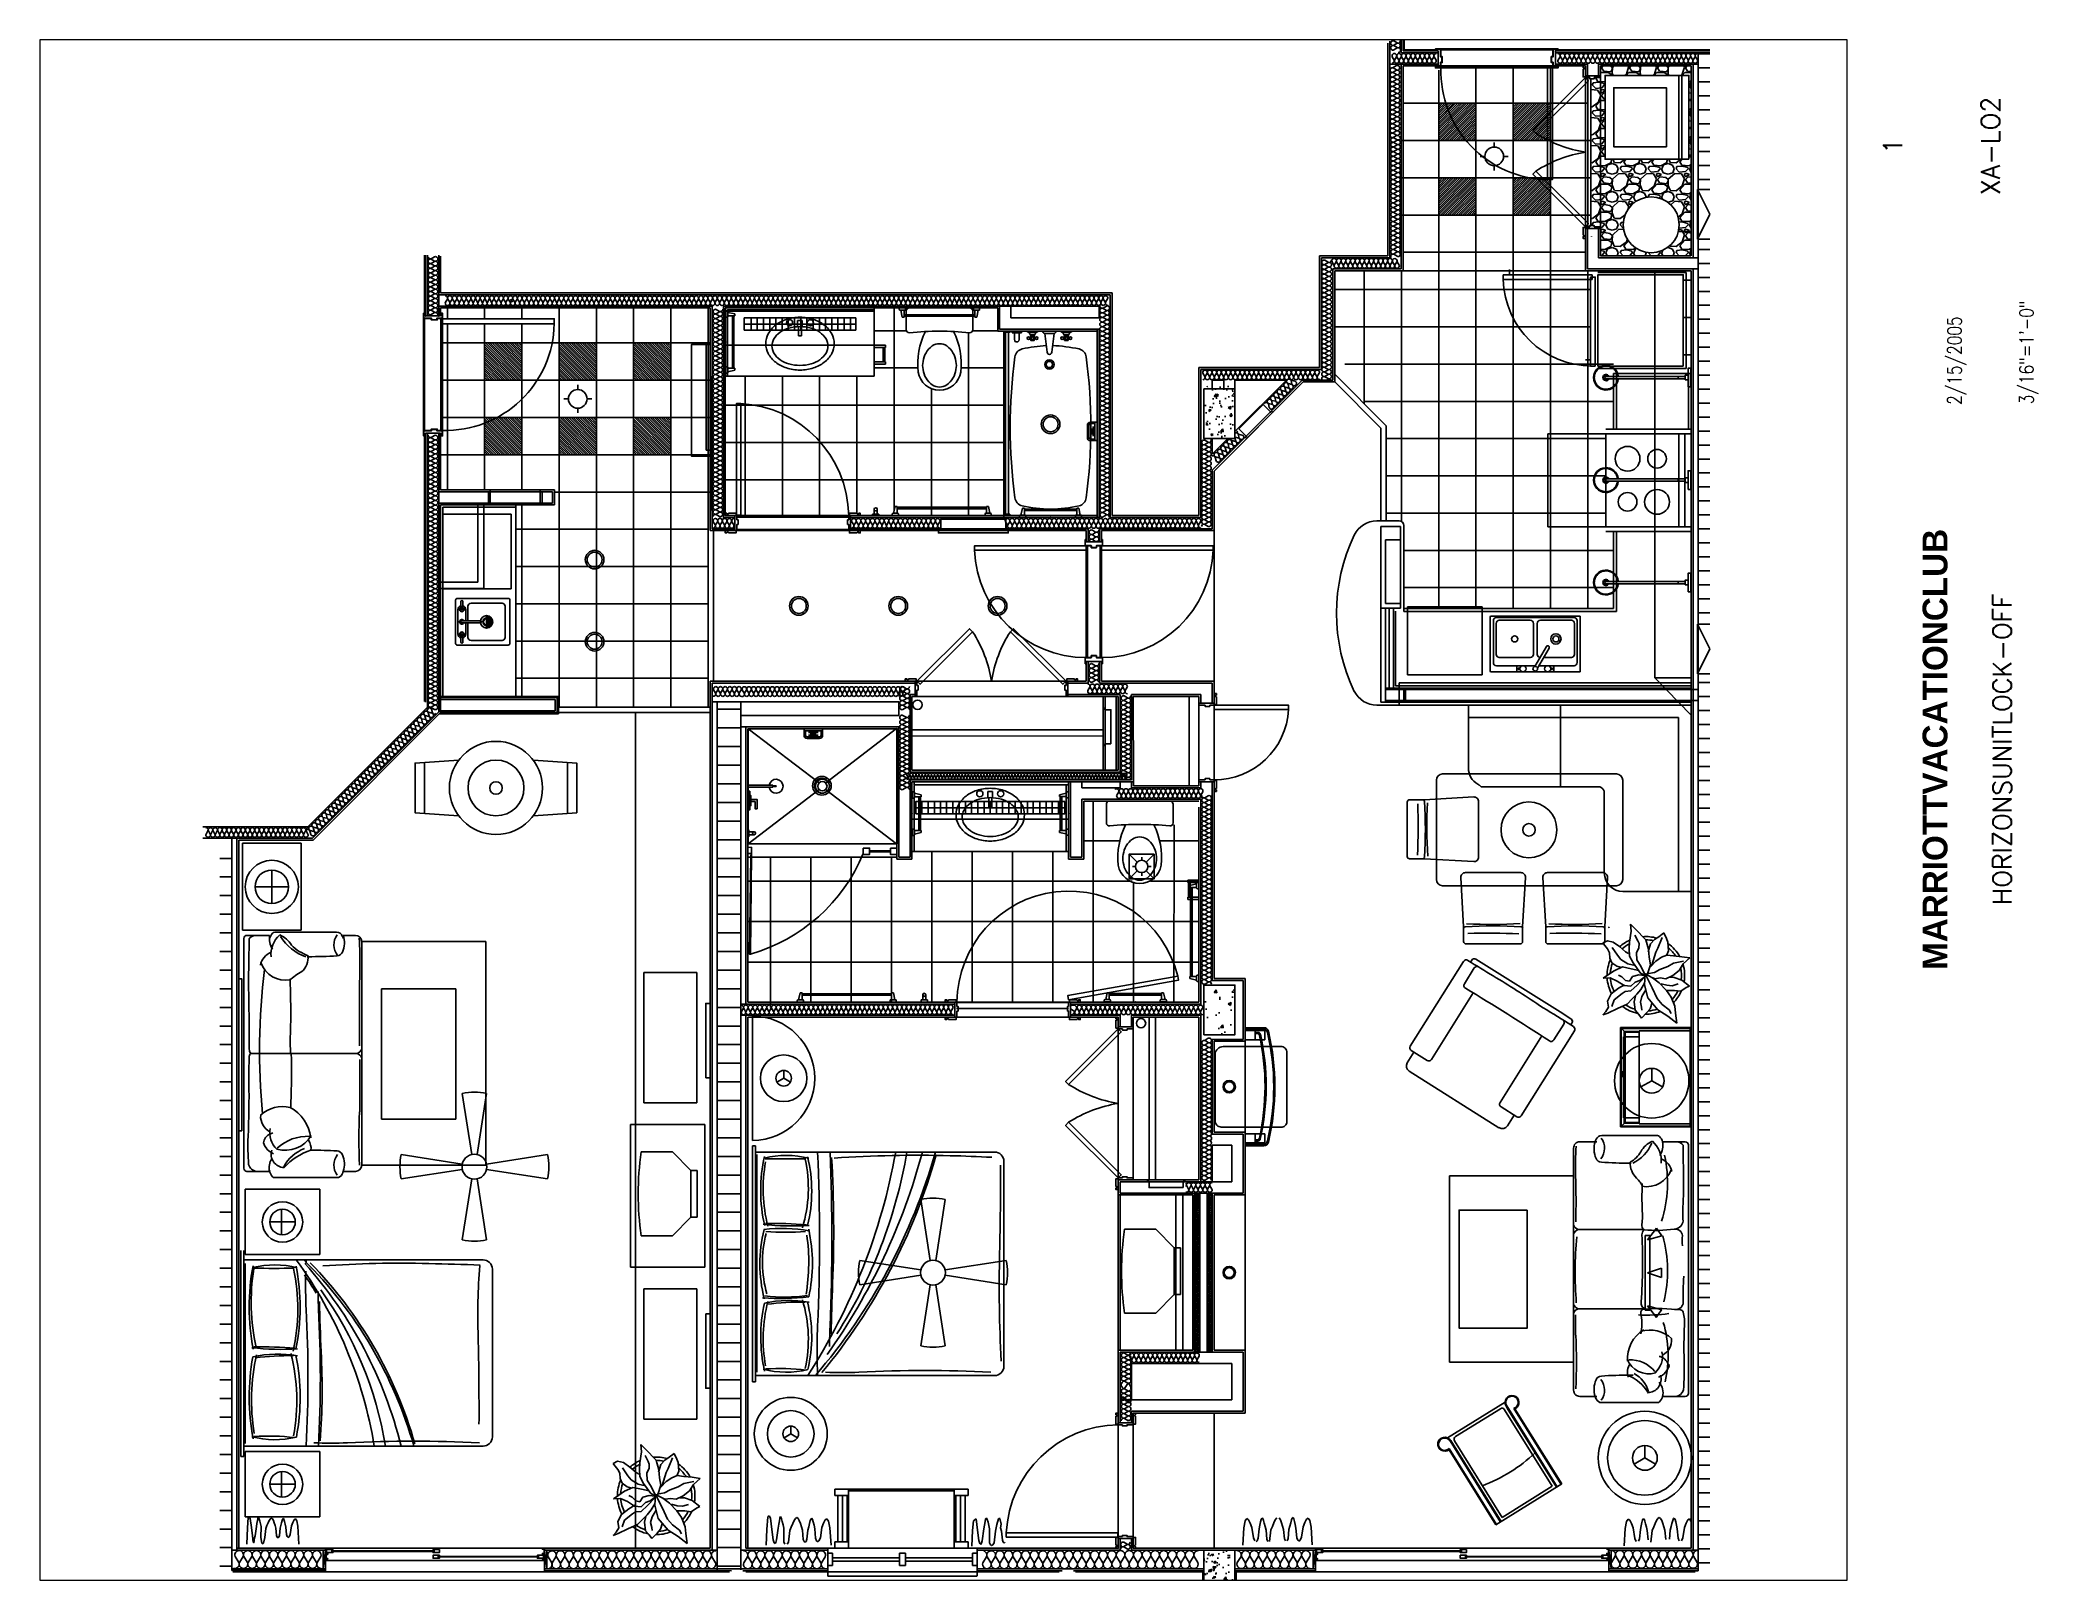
# Paper-space layout 'ID TAGGED PLAN' of a CAD drawing. Header units: inches. Extents: x 0.4 to 10.4, y 0.4 to 8.1.
# The model-space entities are those that its viewports show. They can reach past a viewport. Long polylines and large blocks are cut down to what shows.
import ezdxf
from ezdxf.enums import TextEntityAlignment as Align

# ---------------------------------------------------------------- set-up
doc = ezdxf.new("R2010")
doc.units = ezdxf.units.IN
doc.header["$LTSCALE"] = 48
doc.header["$MEASUREMENT"] = 0
for name, pattern in [('CENTER', [2, 1.25, -0.25, 0.25, -0.25]), ('DASHED2', [0.375, 0.25, -0.125]), ('HIDDEN', [0.375, 0.25, -0.125]), ('HIDDEN2', [0.1875, 0.125, -0.0625])]:
    doc.linetypes.add(name, pattern=pattern)
doc.layers.get('0').update_dxf_attribs({"linetype": 'CONTINUOUS'})
doc.layers.get('DefPoints').update_dxf_attribs({"linetype": 'CONTINUOUS'})
for name, color, linetype in [('A-CLNG-ELEC', 4, 'CONTINUOUS'), ('A-CLNG-SOFFIT', 8, 'HIDDEN2'), ('A-DOOR-FULL', 4, 'CONTINUOUS'), ('A-DOOR-THLD', 3, 'CONTINUOUS'), ('A-FLOR-ACCS', 10, 'CONTINUOUS'), ('A-FLOR-CASE', 5, 'CONTINUOUS'), ('A-FLOR-EQPM', 5, 'CONTINUOUS'), ('A-FLOR-PATT', 13, 'CONTINUOUS'), ('A-FLOR-PFIX', 5, 'CONTINUOUS'), ('A-FURN', 13, 'CONTINUOUS'), ('A-GLAZ-FULL', 4, 'CONTINUOUS'), ('A-GLAZ-PRHT', 5, 'CONTINUOUS'), ('A-GLAZ-SILL', 3, 'CONTINUOUS'), ('A-MLWK', 10, 'CONTINUOUS'), ('A-MWAL', 13, 'CONTINUOUS'), ('A-WALL-GYP', 13, 'CONTINUOUS'), ('A-WALL-HEAD', 6, 'CONTINUOUS'), ('A-WALL-IFULL', 7, 'CONTINUOUS'), ('A-WALL-INSUL', 9, 'CONTINUOUS'), ('A-WALL-JAMB', 8, 'CONTINUOUS'), ('a-wall-patt', 13, 'CONTINUOUS'), ('A-WALL-PGYP', 13, 'HIDDEN2'), ('A-WALL-PRHT', 5, 'CONTINUOUS'), ('A-WALL-XFULL', 4, 'CONTINUOUS'), ('ATITB', 5, 'CONTINUOUS'), ('FRMT', 1, 'CONTINUOUS'), ('S-COLS', 2, 'CONTINUOUS'), ('S-OPENINGS', 3, 'HIDDEN2'), ('S-WALL', 2, 'CONTINUOUS')]:
    doc.layers.add(name, color=color, linetype=linetype)
doc.styles.add('BOLD', font='BOLD', dxfattribs={"height": 0.375})
doc.styles.add('ROMANS', font='ROMANS.shx')
doc.styles.add('SIMPLEX', font='SIMPLEX', dxfattribs={"width": 0.9})
pattern_1 = [(0, (1954.574, 217.1187), (0, 4.5), [])]

# ---------------------------------------------------------------- blocks, each defined once
blk = doc.blocks.new('TopRef')
at = {"layer": 'A-FLOR-EQPM', "color": 8, "linetype": 'HIDDEN'}
blk.add_line((0.75, 57), (-0.9375, 57), dxfattribs=at)
at = {"layer": 'A-FLOR-EQPM'}
blk.add_line((28.125, 30.8125), (28.125, 32.5), dxfattribs=at)
at = {"layer": 'A-FLOR-EQPM', "color": 8, "linetype": 'HIDDEN'}
blk.add_lwpolyline([(2.25, 59), (2.25, 30.375), (0.75, 30.375), (0.75, 59)], close=True, dxfattribs=at)
at = {"layer": 'A-FLOR-EQPM'}
for points in [[(30.125, 1), (0.75, 1), (0.75, 28.5), (30.125, 28.5)], [(30.125, 29.3125), (1.5, 29.3125), (1.5, 30.8125), (30.125, 30.8125)]]:
    blk.add_lwpolyline(points, close=True, dxfattribs=at)
at = {"layer": 'A-FLOR-EQPM', "color": 8, "linetype": 'HIDDEN'}
blk.add_arc((1.5, 30.375), 28.625, 0, 88.4986287, dxfattribs=at)
at = {"layer": 'DefPoints', "linetype": 'CENTER'}
for p, q in [((0, 0), (0, 28.5)), ((30.875, 28.5), (30.875, 0)), ((30.875, 0), (0, 0))]:
    blk.add_line(p, q, dxfattribs=at)
blk = doc.blocks.new('Range')
at = {"layer": 'A-FLOR-EQPM'}
for p, q in [((-14.9375, -2), (14.9375, -2)), ((-14.9375, -4), (14.9375, -4))]:
    blk.add_line(p, q, dxfattribs=at)
blk.add_lwpolyline([(14.9375, -27.5), (-14.9375, -27.5), (-14.9375, 0), (14.9375, 0)], close=True, dxfattribs=at)
at = {"layer": 'A-FLOR-EQPM', "color": 8, "linetype": 'HIDDEN'}
blk.add_lwpolyline([(-14.9375, -27.5), (-14.9375, -46.125), (14.9375, -46.125), (14.9375, -27.5)], dxfattribs=at)
at = {"layer": 'A-FLOR-EQPM'}
for centre, radius in [((-6.9375, -11), 4), ((6.9375, -11), 3), ((-6.9375, -20.5), 3), ((6.9375, -20.5), 4)]:
    blk.add_circle(centre, radius, dxfattribs=at)
at = {"layer": 'DefPoints', "linetype": 'CENTER'}
for p, q in [((-16.4375, -27.5), (-16.4375, 0)), ((16.4375, 0), (16.4375, -27.5))]:
    blk.add_line(p, q, dxfattribs=at)
blk = doc.blocks.new('LAMP')
for points in [[(0, 0), (-1.73, 1)], [(0, 0), (1.73, 1)], [(0, 0), (0, -2)]]:
    blk.add_lwpolyline(points)
for radius in [6, 2]:
    blk.add_circle((0, 0), radius)
blk = doc.blocks.new('TP')
at = {"layer": 'A-FLOR-ACCS'}
for p, q in [((3.61, 6.21), (0, 6.21)), ((0, 6.21), (0, 5.46)), ((0, 5.46), (3.61, 5.46)), ((3.61, 0.75), (0, 0.75)), ((0, 0.75), (0, 0)), ((0, 0), (3.61, 0)), ((2.86, 5.46), (2.86, 0.75)), ((3.36, 0.75), (3.36, 5.46)), ((3.61, 6.21), (3.61, 5.46)), ((3.61, 0.75), (3.61, 0))]:
    blk.add_line(p, q, dxfattribs=at)
blk = doc.blocks.new('TV')
at = {"layer": 'A-FURN'}
for p, q in [((8, 13.5), (2, 7.5)), ((8, 13.5), (18, 13.5)), ((2, 7.5), (0, 7.5)), ((0, 7.5), (0, -7.5)), ((2, 7.5), (2, -7.5)), ((2, -7.5), (0, -7.5)), ((8, -13.5), (2, -7.5)), ((8, -13.5), (18, -13.5))]:
    blk.add_line(p, q, dxfattribs=at)
blk.add_arc((-72.625, 0), 91.625, 351.52721, 8.47279, dxfattribs=at)
blk = doc.blocks.new('H TOILET')
at = {"layer": 'A-FLOR-PFIX', "linetype": 'Continuous'}
blk.add_lwpolyline([(4.55, 7.61, 0.143927), (6.9, 20.66, 0.846244), (-6.9, 20.66, 0.143927), (-4.55, 7.61)], format="xyb", dxfattribs=at)
for points in [[(-2.34, 24.78, 0.206741), (-5.31, 19.79, 0.109016), (-5.31, 17.21, 0.206741), (-2.34, 12.22, 0.142345), (0, 11.53, 0.142345), (2.34, 12.22, 0.206741), (5.31, 17.21, 0.109016), (5.31, 19.79, 0.206741), (2.34, 24.78, 0.142345), (0, 25.47, 0.142345)], [(10.75, 6.99), (10.75, 1, -0.414214), (9.75, 0), (-9.75, 0, -0.414214), (-10.75, 1), (-10.75, 6.99, -0.444237), (-9.65, 7.99, 0.050747), (9.65, 7.99, -0.444237)]]:
    blk.add_lwpolyline(points, format="xyb", close=True, dxfattribs=at)
blk = doc.blocks.new('BATH SINK')
at = {"layer": 'A-FLOR-PFIX', "linetype": 'Continuous'}
for p, q in [((-0.5, 8.41), (0.5, 8.41)), ((-0.5, 5.41), (-0.5, 8.41)), ((0.5, 5.41), (0.5, 8.41)), ((-0.75, 3.41), (-0.75, 5.44)), ((-0.75, 3.41), (0.75, 3.41)), ((0.75, 3.41), (0.75, 5.44))]:
    blk.add_line(p, q, dxfattribs=at)
for points in [[(0, 2.41, 0.07744), (4.34, 3.09, 0.087144), (7.8, 4.9, 0.105638), (10.24, 7.78, 0.123869), (11.02, 10.91, 0.123869), (10.24, 14.04, 0.105638), (7.8, 16.92, 0.087144), (4.34, 18.73, 0.07744), (0, 19.41, 0.07744), (-4.34, 18.73, 0.087144), (-7.8, 16.92, 0.105638), (-10.24, 14.04, 0.123869), (-11.02, 10.91, 0.123869), (-10.24, 7.78, 0.105638), (-7.8, 4.9, 0.087144), (-4.34, 3.09, 0.07744)], [(0, 5.41, 0.069919), (3.58, 5.91, 0.081741), (6.38, 7.24, 0.106925), (8.4, 9.4, 0.135637), (9.03, 11.66, 0.135637), (8.4, 13.92, 0.106925), (6.38, 16.08, 0.081741), (3.58, 17.41, 0.069919), (0, 17.91, 0.069919), (-3.58, 17.41, 0.081741), (-6.38, 16.08, 0.106925), (-8.4, 13.92, 0.135637), (-9.03, 11.66, 0.135637), (-8.4, 9.4, 0.106925), (-6.38, 7.24, 0.081741), (-3.58, 5.91, 0.069919)]]:
    blk.add_lwpolyline(points, format="xyb", close=True, dxfattribs=at)
for centre in [(-3.35, 4.18), (3.35, 4.18)]:
    blk.add_circle(centre, 1, dxfattribs=at)
blk = doc.blocks.new('C FAN')
at = {"layer": 'A-CLNG-ELEC'}
for p, q in [((-0.87, 3.9), (-3.9, 23.57)), ((0.87, 3.9), (3.9, 23.57)), ((-3.9, 0.87), (-23.57, 3.9)), ((3.9, 0.87), (23.57, 3.9)), ((-3.9, -0.87), (-23.57, -3.9)), ((-0.87, -3.9), (-3.9, -23.57)), ((0.87, -3.9), (3.9, -23.57)), ((3.9, -0.87), (23.57, -3.9))]:
    blk.add_line(p, q, dxfattribs=at)
blk.add_circle((0, 0), 4, dxfattribs=at)
for centre, start, end in [((0, 6), 77.47119, 102.52881), ((-6, 0), 167.47119, 192.52881), ((6, 0), 347.47119, 12.52881), ((0, -6), 257.47119, 282.52881)]:
    blk.add_arc(centre, 18, start, end, dxfattribs=at)
blk = doc.blocks.new('30 TOWEL BAR')
at = {"layer": 'A-FLOR-ACCS'}
for p, q in [((0, 0), (2, 0)), ((0, -0.5), (0, 0)), ((2, 0), (2, -0.5)), ((29.875, 0), (29.875, -0.5)), ((31.875, 0), (29.875, 0)), ((31.875, -0.5), (31.875, 0)), ((0.25, -0.75), (0.25, -0.75)), ((0.25, -0.75), (1.75, -0.75)), ((0.4375, -0.75), (0.9375, -2.9375)), ((0.9375, -2.9375), (1.5625, -2.9375)), ((1.5625, -2.9375), (1.5625, -0.75)), ((30.3125, -2.1875), (1.5625, -2.1875)), ((30.3125, -2.6875), (1.5625, -2.6875)), ((1.75, -0.75), (1.75, -0.75)), ((31.625, -0.75), (30.125, -0.75)), ((30.3125, -0.75), (30.3125, -0.75)), ((30.3125, -2.9375), (30.3125, -0.75)), ((30.9375, -2.9375), (30.3125, -2.9375)), ((31.4375, -0.75), (30.9375, -2.9375)), ((31.4375, -0.75), (31.4375, -0.75))]:
    blk.add_line(p, q, dxfattribs=at)
for centre, start, end in [((0.25, -0.5), 180, 270), ((1.75, -0.5), 270, 360), ((30.125, -0.5), 180, 270), ((31.625, -0.5), 270, 0)]:
    blk.add_arc(centre, 0.25, start, end, dxfattribs=at)
blk = doc.blocks.new('BAR SINK')
at = {"layer": 'A-FLOR-PFIX'}
for points in [[(7, 22), (-7, 22, 0.414214), (-7.5, 21.5), (-7.5, 5, 0.414214), (-7, 4.5), (7, 4.5, 0.414214), (7.5, 5), (7.5, 21.5, 0.414214)], [(-4, 6.28, 1), (-4, 6.78), (-6.48, 6.89, 1.04483), (-6.48, 6.17)], [(0.3, 6.53, -1), (-0.3, 6.53), (-0.3, 12.53, -1), (0.3, 12.53)], [(4, 6.28, -1), (4, 6.78), (6.48, 6.89, -1.04483), (6.48, 6.17)]]:
    blk.add_lwpolyline(points, format="xyb", close=True, dxfattribs=at)
for points in [[(0.3, 8.5), (5, 8.5, 0.414214), (6, 9.5), (6, 19.5, 0.414214), (5, 20.5), (-5, 20.5, 0.414214), (-6, 19.5), (-6, 9.5, 0.414214), (-5, 8.5), (-0.3, 8.5)], [(-0.3, 7.78), (-4, 7.78, 0.344144), (-5.21, 6.83)], [(0.3, 7.78), (4, 7.78, -0.344144), (5.21, 6.83)], [(-5.21, 6.22, 0.344144), (-4, 5.28), (4, 5.28, 0.344144), (5.21, 6.22)]]:
    blk.add_lwpolyline(points, format="xyb", dxfattribs=at)
for radius in [1.25, 1]:
    blk.add_circle((0, 14.5), radius, dxfattribs=at)
for centre, start, end in [((-4, 6.53), 201.96363, 158.03637), ((0, 6.53), 113.57818, 66.42182), ((4, 6.53), 21.96363, 338.03637)]:
    blk.add_arc(centre, 0.75, start, end, dxfattribs=at)
blk = doc.blocks.new('6 IN DIRECTIONAL')
at = {"layer": 'A-CLNG-ELEC'}
blk.add_hatch(color=256, dxfattribs=at).paths.add_polyline_path([(-3, 0), (3, 0, -1)])
blk.add_line((3, 0), (-3, 0), dxfattribs=at)
blk.add_circle((0, 0), 3, dxfattribs=at)
blk = doc.blocks.new('6 IN CAN')
at = {"layer": 'A-CLNG-ELEC'}
for radius in [3.75, 3]:
    blk.add_circle((0, 0), radius, dxfattribs=at)
blk = doc.blocks.new('OTTOMAN')
at = {"layer": 'A-FURN', "linetype": 'Continuous'}
blk.add_lwpolyline([(-1.56, -13), (-21.12, -13, -0.414214), (-23.12, -11), (-23.12, 11, -0.31577), (-20, 13), (-4.98, 13), (-2, 13, -0.414214), (0, 11), (0, -11, -0.405528), (-1.56, -13)], format="xyb", dxfattribs=at)
blk = doc.blocks.new('QUEEN')
at = {"layer": 'A-FURN'}
for p, q in [((1, 38), (0, 38)), ((0, 38), (0, -38)), ((1, 38), (1, -38)), ((78, 36), (1, 36)), ((1.41, 35.15), (1.41, -34.87)), ((81, -33), (81, 33)), ((0, -38), (1, -38)), ((1, -36), (78, -36))]:
    blk.add_line(p, q, dxfattribs=at)
for centre, radius, start, end in [((52.84, 23.53), 50.17, 167.25655, 192.94112), ((50.18, 24.15), 46.75, 169.23279, 194.9234), ((10.91, 5.94), 28.96, 75.50599, 104.24038), ((10.66, 343.47), 309.7, 268.78931, 271.21069), ((-24.86, 24.34), 42.88, 342.75996, 12.61863), ((-27.08, 23.44), 46.18, 346.10931, 13.77314), ((-148.78, 71.06), 198.06, 327.27941, 349.80422), ((-122.57, 87.07), 188.55, 319.25197, 344.28395), ((-630.5, 8), 652.1, 357.53907, 2.46093), ((-123.98, 86.47), 190.21, 320.2886, 344.37089), ((-143.73, 89.51), 205.59, 324.72395, 344.91511), ((-630.5, 8), 656.1, 357.53907, 2.44592), ((-396.64, 10.67), 422.82, 357.69355, 3.19383), ((53.5, -376.42), 411.37, 88.57313, 93.78357), ((-106.07, 62.4), 158.05, 327.47654, 350.38542), ((51.53, -455.77), 490.74, 87.01716, 88.57313), ((78, 33), 3, 0, 90), ((-908.2, 26.61), 988.1, 358.66206, 0.29729), ((5.47, -158.26), 171.27, 86.00391, 90.43116), ((48.53, 0.08), 46.13, 166.21933, 194.23574), ((40.27, 0.44), 37.03, 165.46365, 195.86856), ((12.69, 90.92), 78.73, 263.2969, 274.03593), ((9.62, -38.54), 49.92, 80.09755, 96.79046), ((10.68, 102.5), 92.36, 266.03701, 273.96299), ((-43.88, 0.47), 62.02, 350.52053, 8.11551), ((-30.96, 0.16), 50.28, 347.55317, 12.56681), ((537.89, -7.16), 458.39, 178.66206, 183.02126), ((1035.98, -47.03), 1010.96, 177.69355, 178.61501), ((52.93, -23.52), 50.25, 167.54949, 192.73257), ((9.01, 73.11), 84.29, 266.09944, 276.22524), ((50.18, -24.15), 46.75, 165.0766, 190.76721), ((11.82, -49.65), 37.82, 80.24403, 102.16149), ((10.41, 47.69), 58.41, 263.70211, 277.23866), ((15.68, -99.43), 87.1, 89.16737, 97.28827), ((-24.86, -24.34), 42.88, 347.38137, 17.24004), ((-27.15, -23.45), 46.25, 346.74491, 13.94624), ((207.14, -28), 186.31, 177.53907, 180.97662), ((207.14, -28), 182.31, 178.80608, 179.5861), ((207.14, -28), 182.31, 177.53907, 178.80608), ((207.14, -28), 186.31, 180.97662, 182.46093), ((10.91, -5.94), 28.96, 255.10967, 283.89385), ((8.71, -106.71), 72.99, 83.23103, 93.53859), ((28.92, 69.36), 104.41, 267.04767, 272.95233), ((55.55, -447.04), 412.68, 87.04767, 92.95233), ((78, -33), 3, 270, 0)]:
    blk.add_arc(centre, radius, start, end, dxfattribs=at)
blk = doc.blocks.new('SOFA BED')
at = {"layer": 'A-FURN'}
for p, q in [((-30.04, 41), (-29.47, 41)), ((-14.39, 12.74), (-35.44, 12.74)), ((-14.08, -12.74), (-35.44, -12.74)), ((-30.04, -41), (-29.47, -41))]:
    blk.add_line(p, q, dxfattribs=at)
at = {"layer": 'A-FURN', "linetype": 'HIDDEN'}
for p, q in [((-37, 30), (-77, 30)), ((-77, -30), (-77, 30)), ((-37, -30), (-77, -30))]:
    blk.add_line(p, q, dxfattribs=at)
at = {"layer": 'A-FURN'}
blk.add_lwpolyline([(-1, -41), (-8.32, -41, -0.133492), (-9.28, -42.7, -0.200707), (-9.99, -43), (-27.91, -43, -0.297444), (-29.74, -41.81, -0.027683), (-30.04, -41), (-35, -41, -0.414214), (-37, -39), (-37, 39, -0.414214), (-35, 41), (-30.04, 41, -0.027683), (-29.74, 41.81, -0.297444), (-27.91, 43), (-9.99, 43, -0.200707), (-9.28, 42.7, -0.133492), (-8.32, 41), (-1, 41, -0.414214), (0, 40), (0, -40, -0.414214)], format="xyb", close=True, dxfattribs=at)
for centre, radius, start, end in [((65.97, 32.18), 102.38, 175.81526, 181.17294), ((-22.62, 38.68), 7.77, 162.6022, 203.03865), ((-32.39, 38.98), 5.38, 320.59072, 36.939), ((-23.27, 45.22), 12.33, 295.59544, 338.08059), ((-8.44, 33.89), 7.95, 113.4257, 150.3385), ((-16.9, 34.99), 8.15, 353.616, 49.45583), ((-14.63, 39.98), 6.39, 327.93268, 9.15368), ((-3.84, 38.37), 2.64, 36.217, 85.97607), ((406.56, 42.29), 408.28, 180.33228, 181.39007), ((-27.93, 36.42), 2, 203.03865, 266.74011), ((-17.95, 211.79), 177.66, 266.74011, 269.73389), ((-23.04, 42.2), 8.85, 298.87568, 330.3385), ((-12, 34.2), 6.77, 177.91015, 225.97345), ((-17.95, 211.79), 177.66, 269.73389, 269.84689), ((-13.51, 35.06), 8.52, 259.99139, 340.71503), ((-10.94, 30.24), 5.74, 12.38443, 67.8389), ((-47.49, 27.86), 40.75, 342.33123, 12.46896), ((-173.78, 28.37), 172.23, 357.52774, 1.33889), ((-250.22, 21.43), 214.01, 358.33755, 2.31746), ((-23.25, 22.56), 9.42, 24.86255, 45.97345), ((175.7, 22.83), 190.66, 178.76424, 181.10173), ((175.7, 22.83), 190.66, 178.58765, 178.76424), ((30.3, 18.21), 32.13, 175.12305, 184.84298), ((-34.81, 15.02), 2.36, 202.00342, 254.45582), ((-13.09, 14.14), 1.91, 170.05155, 231.02197), ((-38.28, 17.08), 23.46, 353.62204, 5.09339), ((-10.2, 51.99), 39.51, 263.98297, 278.21758), ((-4.27, 10.55), 2.35, 7.16845, 96.7837), ((-4.58, 15.85), 2.89, 279.63121, 352.97553), ((-34.81, 10.46), 2.36, 105.54418, 157.99658), ((92.92, -0.95), 129.41, 174.9466, 184.37605), ((-201.37, 2.22), 186.61, 356.09846, 2.71842), ((-13.01, 11.16), 1.97, 130.65214, 182.71842), ((-49.14, -0.65), 42.4, 346.58491, 15.49621), ((8.96, 9.2), 11.02, 171.42195, 188.57805), ((135.23, -10.24), 136.95, 176.68144, 180.38396), ((-34.81, -10.46), 2.36, 202.00342, 254.45582), ((-34.81, -15.02), 2.36, 105.54418, 157.99658), ((-14.22, -13.98), 1.12, 93.91292, 192.40361), ((-13.38, -10.99), 1.88, 164.28118, 257.50231), ((-9.85, -81.48), 68.77, 83.92, 93.70061), ((-4.1, -10.52), 2.48, 262.2932, 345.04704), ((19.73, -18), 56.15, 176.65846, 183.34154), ((-13.37, 32.83), 47.65, 266.68144, 278.57805), ((-30.27, -17.51), 15.31, 350.27699, 12.40361), ((-43.73, -27.83), 37.19, 346.88716, 16.5807), ((-2.68, -14.1), 1, 15.03159, 83.92), ((-15.04, -17.42), 13.8, 356.79458, 15.03159), ((120.05, -24.98), 121.5, 176.79458, 182.03736), ((-184, -29.9), 147.93, 356.65846, 3.34154), ((-8.97, -28.76), 10.66, 120.466, 184.88212), ((-12.47, -29.97), 10.36, 47.10092, 106.00755), ((-30.27, -17.51), 15.31, 347.59639, 350.27699), ((-11.01, -22.8), 5.6, 297.91616, 4.25952), ((-12.83, -26.36), 7.35, 200.80485, 287.20014), ((-15.35, -33.04), 4.3, 143.49359, 203.5799), ((-18.72, -39.4), 10.21, 38.88868, 92.72825), ((-15.65, -28.09), 7.27, 313.33594, 11.42444), ((-11.77, -29.52), 5.74, 292.1611, 347.61557), ((-10.33, -32.11), 4.12, 61.90487, 76.67123), ((-10.33, -32.11), 4.12, 7.89082, 61.90487), ((-83, -32.2), 81.68, 355.26962, 2.03736), ((-22.62, -38.68), 7.77, 156.96135, 197.3978), ((-27.93, -36.42), 2, 93.25989, 156.96135), ((-32.39, -38.98), 5.38, 323.061, 39.40928), ((-17.95, -211.79), 177.66, 90.26611, 93.25989), ((-24.91, -47.22), 14.07, 30.90465, 69.54808), ((-17.95, -211.79), 177.66, 89.94973, 90.54241), ((-21.88, -41.88), 9.32, 14.72692, 62.11084), ((-13.2, -35.41), 4.39, 270.57468, 16.78641), ((-13.24, -39.78), 5.07, 345.25685, 41.87103), ((-4.5, -37.96), 3.07, 277.648, 341.38598)]:
    blk.add_arc(centre, radius, start, end, dxfattribs=at)
blk = doc.blocks.new('PENDANT2')
at = {"layer": 'A-CLNG-ELEC'}
for radius in [9, 2]:
    blk.add_circle((0, 0), radius, dxfattribs=at)
blk = doc.blocks.new('3-0 WD DR')
at = {"layer": 'A-DOOR-FULL'}
blk.add_lwpolyline([(0.48, -4.94), (1.85, -4.94), (1.85, -40.94), (0.48, -40.94)], close=True, dxfattribs=at)
at = {"layer": 'A-DOOR-FULL', "color": 3}
blk.add_arc((-0.11, -4.25), 36.74, 273.06647, 359.02195, dxfattribs=at)
at = {"layer": 'A-WALL-HEAD'}
for p, q in [((0.62, 0), (36.62, 0)), ((0.62, -4.88), (36.62, -4.88))]:
    blk.add_line(p, q, dxfattribs=at)
at = {"layer": 'A-WALL-JAMB'}
for points in [[(-2.13, 0.75), (-2.13, 0.5), (-2.63, 0.5), (-2.63, 0.75), (-2.63, 0.75), (-3.13, 0.75), (-3.13, 0), (0.37, 0), (0.37, 0.75)], [(39.37, 0.75), (39.37, 0.5), (39.87, 0.5), (39.87, 0.75), (39.87, 0.75), (40.37, 0.75), (40.37, 0), (36.87, 0), (36.87, 0.75)], [(-2.13, -5.62), (-2.13, -5.37), (-2.63, -5.37), (-2.63, -5.62), (-2.63, -5.62), (-3.13, -5.62), (-3.13, -4.87), (0.37, -4.87), (0.37, -5.62)], [(39.37, -5.62), (39.37, -5.37), (39.87, -5.37), (39.87, -5.62), (39.87, -5.62), (40.37, -5.62), (40.37, -4.87), (36.87, -4.87), (36.87, -5.62)]]:
    blk.add_lwpolyline(points, close=True, dxfattribs=at)
for points in [[(0.62, -3.5), (0.62, -4.87), (0, -4.87), (0, 0), (0.62, 0), (0.62, -2), (1, -2), (1, -3.5), (0.62, -3.5)], [(36.62, -3.5), (36.62, -4.87), (37.25, -4.87), (37.25, 0), (36.62, 0), (36.62, -2), (36.25, -2), (36.25, -3.5), (36.62, -3.5)]]:
    blk.add_lwpolyline(points, dxfattribs=at)
blk = doc.blocks.new('2-0 WD DR')
at = {"layer": 'A-DOOR-FULL', "color": 4}
blk.add_lwpolyline([(0.62, -4.88), (2, -4.88), (2, -28.88), (0.62, -28.88)], close=True, dxfattribs=at)
at = {"layer": 'A-DOOR-FULL', "color": 3}
blk.add_arc((0.78, -5.06), 23.84, 272.92776, 0.45314, dxfattribs=at)
at = {"layer": 'A-WALL-HEAD'}
for p, q in [((0.62, 0), (24.63, 0)), ((0.62, -4.88), (24.63, -4.88))]:
    blk.add_line(p, q, dxfattribs=at)
at = {"layer": 'A-WALL-JAMB', "color": 8}
for points in [[(0.62, -3.5), (0.62, -4.87), (0, -4.87), (0, 0), (0.62, 0), (0.62, -2), (1, -2), (1, -3.5), (0.62, -3.5)], [(24.62, -3.5), (24.62, -4.87), (25.25, -4.87), (25.25, 0), (24.62, 0), (24.62, -2), (24.25, -2), (24.25, -3.5), (24.62, -3.5)]]:
    blk.add_lwpolyline(points, dxfattribs=at)
for points in [[(-2.13, -5.62), (-2.13, -5.37), (-2.63, -5.37), (-2.63, -5.62), (-2.63, -5.62), (-3.13, -5.62), (-3.13, -4.87), (0.37, -4.87), (0.37, -5.62)], [(27.38, -5.62), (27.38, -5.37), (27.88, -5.37), (27.88, -5.62), (27.88, -5.62), (28.38, -5.62), (28.38, -4.87), (24.88, -4.87), (24.88, -5.62)]]:
    blk.add_lwpolyline(points, close=True, dxfattribs=at)
blk = doc.blocks.new('EXH-FAN')
for p, q in [((-4, 4), (-1.41, 1.41)), ((-2, 0), (-3, 0)), ((0, 2), (0, 3)), ((1.41, 1.41), (4, 4)), ((2, 0), (3, 0)), ((-4, -4), (-1.41, -1.41)), ((0, -2), (0, -3)), ((1.41, -1.41), (4, -4))]:
    blk.add_line(p, q)
blk.add_lwpolyline([(4, 4), (4, -4), (-4, -4), (-4, 4)], close=True)
blk.add_circle((0, 0), 2)
blk = doc.blocks.new('PLANT 12')
at = {"layer": 'A-FURN', "linetype": 'ByBlock'}
for p, q in [((-5.12, 10.21), (-4.55, 13.75)), ((-4.55, 13.75), (-4.73, 16.05)), ((-4.73, 16.05), (-3.25, 14.57)), ((-3.25, 14.57), (0.2, 11.02)), ((4.41, 11.99), (6.01, 13.2)), ((6.01, 13.2), (6.81, 11.39)), ((-13.65, 10.01), (-12.21, 10.68)), ((-13.41, 9.68), (-13.65, 10.01)), ((-12.16, 8.05), (-13.41, 9.68)), ((-12.21, 10.68), (-10.35, 10.25)), ((-11.5, 6.8), (-12.16, 8.05)), ((-11.44, 5.13), (-11.5, 6.8)), ((-10.68, 8.58), (-8.9, 6.03)), ((-10.35, 10.25), (-8.33, 8.82)), ((-8.33, 8.82), (-6.32, 7.18)), ((-6.32, 7.18), (-5.4, 6.56)), ((-5.13, 8.19), (-5.12, 10.21)), ((-5.08, 5.75), (-5.13, 8.19)), ((-2.39, 10.64), (-3.3, 12.5)), ((-2.82, 6.85), (-2.1, 8.43)), ((-2.72, 4.55), (-2.82, 6.85)), ((-2.01, 9.78), (-2.39, 10.64)), ((-2.1, 8.43), (-2.01, 9.78)), ((0.2, 11.02), (1.06, 7.96)), ((0.94, 7.12), (1.7, 9.69)), ((1.06, 7.96), (1.25, 5.37)), ((1.7, 9.69), (3, 11.09)), ((3.45, 7.02), (2.1, 2.86)), ((3, 11.09), (4.41, 11.99)), ((4.05, 8.33), (3.45, 7.02)), ((5.41, 11.8), (4.05, 8.33)), ((6.81, 11.39), (7.27, 10.24)), ((7.51, 7.48), (6.91, 6.17)), ((7.27, 10.24), (7.51, 7.48)), ((-10.05, 1.05), (-11.88, -0.19)), ((-10.72, 3.64), (-11.44, 5.13)), ((-9.1, 2.49), (-10.72, 3.64)), ((-7.32, 2.25), (-10.05, 1.05)), ((-7.61, 2.06), (-9.1, 2.49)), ((-8.9, 6.03), (-7.9, 4.65)), ((-7.9, 4.65), (-5.6, 3.3)), ((-4.55, 1.68), (-7.32, 2.25)), ((-5.6, 3.3), (-3.2, 2.73)), ((-3.92, 3.55), (-5.08, 5.75)), ((-2.05, 1.11), (-4.55, 1.68)), ((-1.52, 0.29), (-3.92, 3.55)), ((-1.29, 2.35), (-2.72, 4.55)), ((0.05, -0.52), (-1.52, 0.29)), ((-0.04, -0.33), (-1.29, 2.35)), ((0, 0), (-0.24, -3.5)), ((0.77, 0), (-0.04, -0.33)), ((2.31, -1.25), (0, 0)), ((0.49, 0.1), (2.93, 0.53)), ((1.73, 2.97), (0.77, 0)), ((1.25, 5.37), (1.73, 2.97)), ((1.68, 2.35), (3.36, 4.13)), ((2.93, 0.53), (4.65, 1.49)), ((3.36, 4.13), (5.27, 5.37)), ((4.65, 1.49), (7.29, 2.4)), ((5.27, 5.37), (6.95, 6.08)), ((6.95, 6.08), (9.06, 5.8)), ((7.29, 2.4), (9.06, 3.5)), ((10.98, 1.11), (8.91, -0.48)), ((9.06, 5.8), (11.74, 5.51)), ((9.06, 3.5), (12.32, 4.17)), ((12.22, 3.22), (10.98, 1.11)), ((11.74, 5.51), (14.38, 5.18)), ((14.38, 5.18), (12.22, 3.22)), ((-11.88, -0.19), (-13.55, -1.39)), ((-13.55, -1.39), (-11.35, -1.29)), ((-11.02, -6.42), (-12.17, -8.73)), ((-11.35, -1.29), (-9, -2.3)), ((-8.63, -4.6), (-11.02, -6.42)), ((-7.42, -6.28), (-9.97, -8.34)), ((-9, -2.3), (-6.8, -3.74)), ((-6.65, -3.49), (-8.63, -4.6)), ((-7.52, -0.91), (-8.62, -0.39)), ((-6.32, -2.11), (-7.52, -0.91)), ((-6.47, -5.6), (-7.42, -6.28)), ((-6.8, -3.74), (-4.64, -3.97)), ((-4.69, -5.46), (-6.47, -5.6)), ((-5.12, -2.35), (-6.32, -2.11)), ((-4.12, -0.86), (-5.12, -2.35)), ((-2.63, -3.6), (-4.69, -5.46)), ((-4.64, -3.97), (-3.21, -2.63)), ((-2.1, -0.29), (-4.12, -0.86)), ((-3.21, -2.63), (-1.72, -2.11)), ((-2.68, -6.52), (-1.43, -4.98)), ((-0.19, -1.05), (-2.63, -3.6)), ((-0.24, -0.53), (-2.1, -0.29)), ((-1.72, -2.11), (-0.05, -0.82)), ((-1.43, -4.98), (-0.19, -2.98)), ((-1.1, -7.23), (0.19, -5.07)), ((-0.05, -0.82), (-0.24, -0.53)), ((-0.24, -3.5), (0.81, -7.71)), ((0.1, -0.2), (2.21, -4.41)), ((2.21, -4.41), (3.84, -7.95)), ((4.46, -2.83), (2.31, -1.25)), ((3.07, -1.53), (2.54, -1.29)), ((4.84, -1.29), (3.07, -1.53)), ((6.8, -5.27), (4.46, -2.83)), ((6.62, -1.53), (4.84, -1.29)), ((5.08, -3.15), (7, -3.64)), ((8.91, -0.48), (6.62, -1.53)), ((8.34, -7.48), (6.8, -5.27)), ((9.39, -5.27), (6.9, -5.27)), ((7, -3.64), (8.68, -3.78)), ((7.86, -1.06), (9.35, -1.1)), ((8.68, -3.78), (10.59, -3.2)), ((9.35, -1.1), (11.83, -1.96)), ((11.5, -5.55), (9.39, -5.27)), ((13.23, -4.4), (11.5, -5.55)), ((11.83, -1.96), (14.24, -3.88)), ((14.24, -3.88), (13.23, -4.4)), ((-12.69, -12.12), (-13.65, -13.18)), ((-13.65, -13.18), (-12.03, -12.6)), ((-11.87, -10.73), (-12.69, -12.12)), ((-12.17, -8.73), (-11.87, -10.73)), ((-12.03, -12.6), (-8.91, -11.12)), ((-9.97, -8.34), (-10.72, -10.45)), ((-8.91, -11.12), (-5.85, -9.68)), ((-5.85, -9.68), (-4.22, -8.05)), ((-4.22, -8.05), (-2.68, -6.52)), ((-3.16, -7.09), (-3.59, -8.95)), ((-3.59, -8.95), (-3.26, -11.69)), ((-3.26, -11.69), (-2.11, -13.03)), ((-1.58, -9.05), (-1.1, -7.23)), ((-1.19, -10.68), (-1.58, -9.05)), ((-1.2, -14.23), (0.48, -12.45)), ((-1.1, -11.64), (-1.19, -10.68)), ((0.48, -12.45), (1.54, -11.21)), ((0.81, -7.71), (4.03, -11.5)), ((1.54, -11.21), (2.2, -9.2)), ((3.84, -7.95), (5.41, -9.82)), ((4.03, -11.5), (7.29, -13.6)), ((5.41, -9.82), (7.66, -11.5)), ((7.66, -11.5), (8.39, -12.69)), ((9.53, -10.39), (8.34, -7.48)), ((9.73, -12.6), (9.53, -10.39)), ((10.16, -15.8), (9.73, -12.6)), ((-2.11, -13.03), (-1.2, -14.23)), ((7.29, -13.6), (10.16, -15.8))]:
    blk.add_line(p, q, dxfattribs=at)
for radius, start, end in [(12.5, 114.54372, 132.49701), (11.46, 117.59975, 131.73006), (12.5, 73.66074, 94.33944), (11.46, 77.49772, 89.91649), (12.5, 28.87192, 55.29622), (11.46, 32.59719, 50.81142), (12.5, 155.81963, 180.19794), (11.46, 159.66529, 176.52442), (11.46, 352.92443, 11.61323), (12.5, 350.54588, 16.65453), (12.5, 184.01842, 207.87704), (11.46, 184.4229, 207.01358), (11.46, 317.49425, 334.34414), (12.5, 315.25577, 336.41383), (12.5, 232.70496, 258.04371), (11.46, 235.46545, 252.31013), (12.5, 269.15272, 292.02316), (11.46, 273.8651, 288.72388)]:
    blk.add_arc((0.19, -0.46), radius, start, end, dxfattribs=at)
blk = doc.blocks.new('12 TOWEL BAR')
at = {"layer": 'A-FLOR-ACCS'}
for p, q in [((0.5, 7), (0, 7)), ((0, 7), (0, 5)), ((0.75, 6.75), (0.75, 5.25)), ((0.75, 6.5625), (0.75, 6.5625)), ((0.75, 6.5625), (2.9375, 6.0625)), ((0, 5), (0.5, 5)), ((0.75, 5.4375), (0.75, 5.4375)), ((2.9375, 5.4375), (0.75, 5.4375)), ((2.1875, 5.4375), (2.1875, -5.4375)), ((2.6875, 5.4375), (2.6875, -5.4375)), ((2.9375, 6.0625), (2.9375, 5.4375)), ((0, -7), (0, -5)), ((0, -5), (0.5, -5)), ((0.75, -5.25), (0.75, -5.25)), ((0.75, -6.75), (0.75, -5.25)), ((2.9375, -5.4375), (0.75, -5.4375)), ((0.75, -6.5625), (2.9375, -6.0625)), ((2.9375, -6.0625), (2.9375, -5.4375)), ((0.5, -7), (0, -7)), ((0.75, -6.75), (0.75, -6.75))]:
    blk.add_line(p, q, dxfattribs=at)
for centre, start, end in [((0.5, 6.75), 0, 90), ((0.5, 5.25), 270, 0), ((0.5, -5.25), 0, 90), ((0.5, -6.75), 270, 0)]:
    blk.add_arc(centre, 0.25, start, end, dxfattribs=at)
blk.add_point((0, 0), dxfattribs=at)
blk = doc.blocks.new('4-0 PR DR')
at = {"layer": 'A-DOOR-FULL'}
for points in [[(0.62, -4.87), (1.6, -3.9), (18.52, -20.83), (17.55, -21.8)], [(48.62, -4.87), (47.65, -3.9), (30.72, -20.83), (31.7, -21.8)]]:
    blk.add_lwpolyline(points, close=True, dxfattribs=at)
at = {"layer": 'A-DOOR-FULL', "color": 3}
for centre, start, end in [((-17.01, 1.9), 327.39541, 350.75529), ((66.26, 1.9), 189.24471, 212.60459)]:
    blk.add_arc(centre, 42.19, start, end, dxfattribs=at)
at = {"layer": 'A-WALL-HEAD'}
for p, q in [((0.62, 0), (48.62, 0)), ((0.62, -4.88), (48.62, -4.87))]:
    blk.add_line(p, q, dxfattribs=at)
at = {"layer": 'A-WALL-JAMB'}
for points in [[(0.62, -3.5), (0.62, -4.87), (0, -4.87), (0, 0), (0.62, 0), (0.62, -2), (1, -2), (1, -3.5), (0.62, -3.5)], [(48.62, -3.5), (48.62, -4.87), (49.25, -4.87), (49.25, 0), (48.62, 0), (48.62, -2), (48.25, -2), (48.25, -3.5), (48.62, -3.5)]]:
    blk.add_lwpolyline(points, dxfattribs=at)
for points in [[(-2.13, -5.62), (-2.13, -5.37), (-2.63, -5.37), (-2.63, -5.62), (-2.63, -5.62), (-3.13, -5.62), (-3.13, -4.87), (0.37, -4.87), (0.37, -5.62)], [(51.38, -5.62), (51.38, -5.37), (51.88, -5.37), (51.88, -5.62), (51.88, -5.62), (52.38, -5.62), (52.38, -4.87), (48.88, -4.87), (48.88, -5.62)]]:
    blk.add_lwpolyline(points, close=True, dxfattribs=at)
blk = doc.blocks.new('tub')
at = {"layer": 'A-FLOR-PFIX'}
for p, q in [((0, -11.99), (0, -7.86)), ((0.38, -11.25), (0.38, -8.6)), ((1.12, -9.2), (1.12, -10.63)), ((2.06, -9.36), (2.06, -8.99)), ((2.06, -10.49), (2.06, -10.86)), ((2.44, -9.36), (2.44, -8.99)), ((2.44, -10.49), (2.44, -10.86)), ((0, -17.61), (0, -13.11)), ((0, -22.86), (0, -18.74)), ((0.75, -13.86), (6.75, -14.61)), ((0.75, -16.86), (0.75, -13.86)), ((6.75, -16.11), (0.75, -16.86)), ((0.38, -22.13), (0.38, -19.47)), ((1.12, -20.08), (1.12, -21.51)), ((2.06, -20.24), (2.06, -19.86)), ((2.06, -21.36), (2.06, -21.74)), ((2.44, -20.24), (2.44, -19.86)), ((2.44, -21.36), (2.44, -21.74))]:
    blk.add_line(p, q, dxfattribs=at)
at = {"layer": 'A-FLOR-PFIX', "linetype": 'Continuous'}
blk.add_lwpolyline([(60, 0), (60, -30), (0, -30), (0, 0)], close=True, dxfattribs=at)
at = {"layer": 'A-FLOR-PFIX'}
for points in [[(1.5, -10.49), (3, -10.49), (3, -9.36), (1.5, -9.36)], [(1.5, -21.36), (3, -21.36), (3, -20.24), (1.5, -20.24)]]:
    blk.add_lwpolyline(points, close=True, dxfattribs=at)
for centre in [(2.25, -8.61), (2.25, -9.93), (2.25, -11.24), (2.25, -19.49), (2.25, -20.8), (2.25, -22.11)]:
    blk.add_circle(centre, 0.419, dxfattribs=at)
at = {"layer": 'A-FLOR-PFIX', "linetype": 'Continuous'}
for radius in [1.5, 1]:
    blk.add_circle((10.75, -15.36), radius, dxfattribs=at)
for centre, radius, start, end in [((66.62, -18.11), 62.12, 168.60379, 176.52961), ((8.65, -6.51), 3, 96.10089, 166.9015), ((31, -170.97), 168.97, 82.28891, 97.71109), ((53.35, -6.51), 3, 13.0985, 83.89911), ((-2.64, -18), 60.16, 2.85829, 11.6698), ((66.62, -11.89), 62.12, 184.13505, 191.39621), ((-2.64, -12), 60.16, 348.3302, 357.14171), ((8.65, -23.49), 3, 193.0985, 263.89911), ((53.35, -23.49), 3, 276.10089, 346.9015), ((31, 140.97), 168.97, 262.28891, 277.71109)]:
    blk.add_arc(centre, radius, start, end, dxfattribs=at)
at = {"layer": 'A-FLOR-PFIX'}
for centre, radius, start, end in [((2.06, -7.3), 2.14, 195.25512, 254.74488), ((2.06, -12.55), 2.14, 105.2551, 164.7449), ((-0.31, -14.17), 1.1, 16.1502, 73.8498), ((-0.31, -16.56), 1.1, 286.1502, 343.8498), ((2.06, -18.18), 2.14, 195.25512, 254.74488), ((6.75, -15.36), 0.75, 270, 90), ((2.06, -23.43), 2.14, 105.2551, 164.7449)]:
    blk.add_arc(centre, radius, start, end, dxfattribs=at)
blk = doc.blocks.new('3-0 MTL DR')
at = {"layer": 'A-DOOR-FULL'}
blk.add_lwpolyline([(2.59, -41.45), (2.59, -5.45), (0.96, -5.45), (0.96, -41.45)], close=True, dxfattribs=at)
at = {"layer": 'A-DOOR-FULL', "color": 3}
blk.add_arc((1.93, -6.48), 34.98, 271.07774, 1.60323, dxfattribs=at)
at = {"layer": 'A-DOOR-THLD'}
for p, q in [((0.9, 0.63), (36.9, 0.63)), ((0.9, -5.5), (36.9, -5.5))]:
    blk.add_line(p, q, dxfattribs=at)
at = {"layer": 'A-WALL-HEAD'}
for p, q in [((0.9, 0.37), (36.9, 0.37)), ((0.9, -4.88), (36.9, -4.88))]:
    blk.add_line(p, q, dxfattribs=at)
at = {"layer": 'A-WALL-JAMB', "color": 8}
for points in [[(-0.75, 0), (-0.86, 0), (-0.86, 0.63), (0.9, 0.63), (0.9, -1.83), (1.33, -1.83), (1.33, -3.75), (0.9, -3.75), (0.9, -5.5), (-0.86, -5.5), (-0.86, -4.88), (-0.75, -4.88), (-0.75, -5.39), (0.79, -5.39), (0.79, -3.64), (1.23, -3.64), (1.23, -1.94), (0.79, -1.94), (0.79, 0.52), (-0.75, 0.52), (-0.75, 0.11), (-0.75, 0.11)], [(38.54, 0), (38.65, 0), (38.65, 0.63), (36.9, 0.63), (36.9, -1.83), (36.46, -1.83), (36.46, -3.75), (36.9, -3.75), (36.9, -5.5), (38.65, -5.5), (38.65, -4.88), (38.54, -4.88), (38.54, -5.39), (37.01, -5.39), (37.01, -3.64), (36.57, -3.64), (36.57, -1.94), (37.01, -1.94), (37.01, 0.52), (38.54, 0.52), (38.54, 0.11), (38.54, 0.11)]]:
    blk.add_lwpolyline(points, close=True, dxfattribs=at)
at = {"layer": 'A-WALL-JAMB'}
blk.add_point((0, 0), dxfattribs=at)
blk = doc.blocks.new('A$C482A36FB')
at = {"layer": 'A-FURN', "linetype": 'Continuous'}
for p, q in [((-82, -24.15), (-82, -56.15)), ((-24, -22.15), (-80, -22.15)), ((-22, -56.15), (-22, -24.15)), ((-24, -58.15), (-80, -58.15))]:
    blk.add_line(p, q, dxfattribs=at)
at = {"layer": 'A-FURN'}
for points in [[(-69.97, -29.57), (-85.89, -30.48), (-90.64, -30.48, 0.414214), (-91.39, -31.23), (-91.39, -48.73, 0.414214), (-90.64, -49.48), (-85.89, -49.48), (-69.97, -50.38, 0.431033), (-68.39, -48.89), (-68.39, -31.06, 0.431033)], [(-74.12, -55.5), (-73.22, -71.41), (-73.22, -76.16, 0.414214), (-72.47, -76.91), (-54.97, -76.91, 0.414214), (-54.22, -76.16), (-54.22, -71.41), (-53.31, -55.5, 0.431033), (-54.8, -53.91), (-72.63, -53.91, 0.431033)], [(-47.7, -55.5), (-46.79, -71.41), (-46.79, -76.16, 0.414214), (-46.04, -76.91), (-28.54, -76.91, 0.414214), (-27.79, -76.16), (-27.79, -71.41), (-26.88, -55.5, 0.431033), (-28.37, -53.91), (-46.2, -53.91, 0.431033)]]:
    blk.add_lwpolyline(points, format="xyb", close=True, dxfattribs=at)
at = {"layer": 'A-FURN', "linetype": 'Continuous'}
for centre, start, end in [((-80, -24.15), 90, 180), ((-24, -24.15), 0, 90), ((-80, -56.15), 180, 270), ((-24, -56.15), 270, 0)]:
    blk.add_arc(centre, 2, start, end, dxfattribs=at)
at = {"layer": 'A-FURN'}
for centre, radius, start, end in [((-288.16, -38.7), 200.28, 357.25737, 1.97599), ((-86.35, -30.98), 0.5, 3.86361, 90), ((-85.86, -30.97), 0.5, 93.27049, 133.95641), ((-219.62, -39.98), 134.07, 356.15248, 3.86361), ((58.09, -39.46), 143.18, 176.78684, 183.68619), ((-86.35, -48.98), 0.5, 270, 356.13639), ((-85.86, -48.98), 0.5, 225.60282, 266.72951), ((-64.23, 72.56), 143.18, 266.78684, 273.68619), ((-37.8, 72.56), 143.18, 266.78684, 273.68619), ((-72.72, -71.88), 0.5, 93.86361, 180), ((-72.72, -71.38), 0.5, 183.27049, 223.95641), ((-63.72, -205.14), 134.07, 86.15248, 93.86361), ((-64.99, -273.69), 200.28, 87.25737, 91.97599), ((-54.72, -71.88), 0.5, 0, 86.13639), ((-54.71, -71.38), 0.5, 315.60282, 356.72951), ((-46.29, -71.88), 0.5, 93.86361, 180), ((-46.29, -71.38), 0.5, 183.27049, 223.95641), ((-37.29, -205.14), 134.07, 86.15248, 93.86361), ((-38.56, -273.69), 200.28, 87.25737, 91.97599), ((-28.29, -71.88), 0.5, 0, 86.13639), ((-28.29, -71.38), 0.5, 315.60282, 356.72951)]:
    blk.add_arc(centre, radius, start, end, dxfattribs=at)
blk = doc.blocks.new('A$C48A50644')
at = {"layer": 'A-FLOR-CASE', "linetype": 'Continuous'}
for p, q in [((-60, -21.91), (-60, 0.06)), ((-60, -4), (-4, -4)), ((-4, -4), (-4, -71.68)), ((-26.25, -42), (0, -42)), ((-20.25, -71.68), (0.15, -71.68))]:
    blk.add_line(p, q, dxfattribs=at)
at = {"layer": 'A-FLOR-CASE'}
for p, q in [((-54, -27.91), (-28.25, -27.91)), ((-26.25, -29.91), (-26.25, -67.63))]:
    blk.add_line(p, q, dxfattribs=at)
at = {"layer": 'A-FLOR-CASE', "linetype": 'Continuous'}
for centre, start in [((-54, -21.91), 180), ((-20.25, -65.68), 210)]:
    blk.add_arc(centre, 6, start, 270, dxfattribs=at)
at = {"layer": 'A-FLOR-CASE', "linetype": 'HIDDEN'}
for centre, radius, start, end in [((-28.25, -29.91), 2, 0, 90), ((-29.69, -71.09), 4.88, 29.56641, 45.17632)]:
    blk.add_arc(centre, radius, start, end, dxfattribs=at)
blk = doc.blocks.new('GB-SIDE')
for p, q in [((0.5, 1.5), (0, 1.5)), ((0, 1.5), (0, -1.5)), ((0.5, -1.5), (0.5, 1.5)), ((2.75, 0.75), (0.5, 0.75)), ((0, -1.5), (0.5, -1.5)), ((2.75, -0.75), (0.5, -0.75))]:
    blk.add_line(p, q)
blk.add_arc((2.75, 0), 0.75, 270, 90)
blk = doc.blocks.new('18 TOWEL BAR')
at = {"layer": 'A-FLOR-ACCS'}
for p, q in [((-10, 0.5), (-10, 0)), ((-10, 0), (-8, 0)), ((-9.75, 0.75), (-8.25, 0.75)), ((-9.5625, 0.75), (-9.0625, 2.9375)), ((-9.5625, 0.75), (-9.5625, 0.75)), ((-9.0625, 2.9375), (-8.4375, 2.9375)), ((-8.4375, 2.9375), (-8.4375, 0.75)), ((-8.4375, 2.6875), (8.4375, 2.6875)), ((-8.4375, 2.1875), (8.4375, 2.1875)), ((-8.4375, 0.75), (-8.4375, 0.75)), ((-8, 0), (-8, 0.5)), ((8, 0), (8, 0.5)), ((10, 0), (8, 0)), ((8.25, 0.75), (8.25, 0.75)), ((9.75, 0.75), (8.25, 0.75)), ((8.4375, 2.9375), (8.4375, 0.75)), ((9.0625, 2.9375), (8.4375, 2.9375)), ((9.5625, 0.75), (9.0625, 2.9375)), ((9.75, 0.75), (9.75, 0.75)), ((10, 0.5), (10, 0))]:
    blk.add_line(p, q, dxfattribs=at)
for centre, start, end in [((-9.75, 0.5), 90, 180), ((-8.25, 0.5), 0, 90), ((8.25, 0.5), 90, 180), ((9.75, 0.5), 360, 90)]:
    blk.add_arc(centre, 0.25, start, end, dxfattribs=at)
blk.add_point((0, 0), dxfattribs=at)
blk = doc.blocks.new('24 TOWEL BAR')
at = {"layer": 'A-FLOR-ACCS'}
for p, q in [((1342.47, 796.32), (1342.97, 798.51)), ((1342.97, 798.51), (1343.59, 798.51)), ((1343.59, 798.51), (1343.59, 796.32)), ((1343.59, 798.26), (1366.34, 798.26)), ((1366.34, 798.51), (1366.34, 796.32)), ((1366.97, 798.51), (1366.34, 798.51)), ((1367.47, 796.32), (1366.97, 798.51)), ((1342.03, 796.07), (1342.03, 795.57)), ((1342.03, 795.57), (1344.03, 795.57)), ((1342.28, 796.32), (1343.78, 796.32)), ((1342.47, 796.32), (1342.47, 796.32)), ((1343.59, 797.76), (1366.34, 797.76)), ((1343.59, 796.32), (1343.59, 796.32)), ((1344.03, 795.57), (1344.03, 796.07)), ((1354.97, 795.56), (1354.97, 795.56)), ((1365.9, 795.57), (1365.9, 796.07)), ((1367.9, 795.57), (1365.9, 795.57)), ((1366.15, 796.32), (1366.15, 796.32)), ((1367.65, 796.32), (1366.15, 796.32)), ((1367.65, 796.32), (1367.65, 796.32)), ((1367.9, 796.07), (1367.9, 795.57))]:
    blk.add_line(p, q, dxfattribs=at)
for centre, start, end in [((1342.28, 796.07), 90, 180), ((1343.78, 796.07), 0, 90), ((1366.15, 796.07), 90, 180), ((1367.65, 796.07), 360, 90)]:
    blk.add_arc(centre, 0.25, start, end, dxfattribs=at)
blk = doc.blocks.new('SOFA')
at = {"layer": 'A-FURN'}
for p, q in [((1325.85, 257.48), (1329.81, 257.48)), ((1331.94, 258.48), (1351.86, 258.48)), ((1353.53, 257.48), (1360.85, 257.48)), ((1323.85, 255.48), (1283.85, 255.48)), ((1283.85, 183.48), (1283.85, 255.48)), ((1323.85, 183.48), (1323.85, 255.48)), ((1361.85, 256.48), (1361.85, 182.48)), ((1347.46, 219.48), (1325.41, 219.48)), ((1359.63, 219.48), (1325.41, 219.48)), ((1323.85, 183.48), (1283.85, 183.48)), ((1329.81, 181.48), (1325.85, 181.48)), ((1360.85, 181.48), (1353.53, 181.48)), ((1351.86, 179.48), (1331.94, 179.48))]:
    blk.add_line(p, q, dxfattribs=at)
for centre, radius, start, end in [((1325.85, 255.48), 2, 90, 180), ((1337.22, 255.16), 7.77, 162.6022, 203.03865), ((1331.94, 256.48), 2, 90, 156.25926), ((1327.46, 254.46), 5.38, 320.59072, 36.939), ((1353.4, 250.37), 7.95, 113.4257, 150.3385), ((1344.95, 251.47), 8.15, 353.616, 49.45583), ((1351.86, 257.48), 1, 44.60441, 90), ((1349.92, 255.57), 3.72, 14.19021, 44.60441), ((1347.21, 256.46), 6.39, 327.93268, 9.15368), ((1358.01, 254.85), 2.64, 36.09791, 85.97607), ((1360.85, 256.48), 1, 0, 90), ((1426.81, 249.16), 102.38, 175.81526, 181.17294), ((1337.22, 254.16), 7.77, 156.25926, 162.6022), ((1331.91, 252.9), 2, 203.03865, 266.74011), ((1335.77, 265.5), 15.51, 290.01911, 313.74902), ((1336.1, 266.1), 16.57, 290.48395, 327.073), ((1350.91, 246.72), 5.74, 12.38443, 67.8389), ((1768.4, 259.27), 408.28, 180.40307, 181.39007), ((714.24, 232.44), 610.39, 359.01565, 1.37216), ((1341.9, 428.27), 177.66, 266.74011, 269.73389), ((1347.85, 250.68), 6.77, 177.91015, 225.97345), ((1341.9, 428.27), 177.66, 269.73389, 269.84689), ((1334.4, 229.14), 18.83, 47.43015, 62.35026), ((1348.33, 251.54), 8.52, 259.99139, 340.71503), ((1140.75, 220.23), 216.02, 354.62443, 6.97238), ((949.35, 243.15), 410.95, 358.39957, 0.86677), ((1966.18, 225.65), 619.51, 178.35393, 179.60682), ((1236.59, 223.32), 110.29, 358.00715, 3.42283), ((1938.76, 223.11), 578.69, 179.15215, 180.22749), ((1326.04, 221.76), 2.36, 202.00342, 254.45582), ((1326.04, 217.2), 2.36, 105.54418, 157.99658), ((1560.56, 213.03), 214.08, 178.2722, 182.4946), ((1357.88, 220.8), 2.19, 322.97422, 0.36011), ((1358.76, 218.49), 1.33, 4.93022, 48.49464), ((1693.43, 209.1), 369, 178.69669, 181.30331), ((1227.24, 212.5), 132.97, 358.93673, 2.6295), ((1656.39, 206.13), 296.22, 179.24535, 182.60291), ((1176.85, 192.08), 147.93, 356.65846, 3.34154), ((1352.77, 190.92), 12.58, 117.57772, 173.62855), ((1325.24, 202.41), 21.48, 358.68363, 3.4635), ((1349.37, 192.01), 10.36, 47.10092, 103.57349), ((1350.83, 199.18), 5.6, 297.91616, 4.25952), ((1346.2, 193.89), 7.27, 313.33594, 11.42444), ((1351.52, 189.87), 4.12, 61.90487, 76.67123), ((1351.52, 189.87), 4.12, 11.88118, 61.90487), ((1337.22, 183.8), 7.77, 156.96135, 197.3978), ((1331.91, 186.06), 2, 93.25989, 156.96135), ((1327.46, 183.5), 5.38, 323.061, 39.40928), ((1341.9, 10.69), 177.66, 90.53778, 93.25989), ((1348.59, 198.12), 9.87, 211.19347, 285.26923), ((1344.49, 188.94), 4.3, 143.49359, 188.6262), ((1334.27, 169.6), 19.62, 41.82509, 72.27241), ((1341.3, 178.32), 14.47, 47.49657, 92.5908), ((1337.63, 176.8), 12.92, 28.51171, 68.67533), ((1348.65, 187.07), 4.39, 273.10027, 16.78641), ((1350.07, 192.46), 5.74, 292.1611, 342.32958), ((1278.85, 189.78), 81.68, 355.74408, 2.03736), ((1325.85, 183.48), 2, 180, 270), ((1337.22, 183.8), 7.77, 197.3978, 203.74074), ((1331.94, 181.48), 2, 203.74074, 270), ((1349.92, 182.39), 3.72, 315.39559, 345.80979), ((1348.61, 182.7), 5.07, 345.25685, 34.61382), ((1357.34, 184.52), 3.07, 277.648, 344.79088), ((1360.85, 182.48), 1, 270, 0), ((1351.86, 180.48), 1, 270, 315.39559)]:
    blk.add_arc(centre, radius, start, end, dxfattribs=at)

msp = doc.modelspace()

# ---------------------------------------------------------------- hatches: boundary and pattern name
at = {"layer": 'A-FLOR-PATT'}
h = msp.add_hatch(dxfattribs=at)
h.set_pattern_fill('GRAVL1', color=256, scale=9, style=0)
h.set_pattern_definition([(228.0128, (6.51, 9.01044), (-71.9999841, -81.00001207), [1.210824, -119.87179]), (184.9697, (5.69998, 8.11044), (108.00000946, 8.99992176), [2.077812, -205.703325]), (132.5104, (3.63, 7.93044), (89.99991647, -99.00007806), [1.46509, -145.04429]), (267.2737, (0.11998, 5.68044), (8.99996416, 180.00000265), [1.892142, -187.322022]), (292.8337, (0.02998, 3.79044), (-45.00008915, 107.99996771), [1.855395, -183.684357]), (357.2737, (0.74998, 2.08044), (-180.00000265, 8.99996416), [1.892142, -187.322022]), (37.6942, (2.63998, 1.99044), (-117.00006611, -89.999913646), [2.50226, -247.72364]), (72.2553, (4.61998, 3.52044), (63.000096864, 197.99996608), [2.362392, -233.87689]), (121.4296, (5.33998, 5.77044), (-72.00007411, 116.99995533), [1.89855, -187.956657]), (175.2364, (4.35, 7.39044), (99.00000852, -8.9999238), [2.16749, -106.206867]), (222.3974, (2.18998, 7.57044), (-108.00006616, -98.99992874), [2.803032, -277.500375]), (138.8141, (9.03, 5.5904), (-63.00002652, 53.99997582), [0.95671, -94.714596]), (171.4692, (8.30998, 6.22044), (116.99998456, -18.00007119), [1.820133, -180.1936]), (225, (6.51, 6.4904), (-1e-15, -9.000003), [1.27279, -11.45513]), (203.1986, (5.88, 7.5704), (44.9999976, 18.0000119), [0.68542, -67.856535]), (291.8014, (5.25, 7.3004), (-8.9999992, 27.0000025), [0.969327, -47.49716]), (30.9638, (5.61, 6.4004), (26.9999822, 18.0000224), [1.57436, -50.904207]), (161.5651, (6.96, 7.2104), (18.000004, -8.9999856), [1.13842, -27.322083]), (16.3895, (0.03, 7.30044), (90.00001979, 26.99993439), [1.5948, -157.885605]), (70.3462, (1.56, 7.75044), (-35.99995723, -99.00001922), [1.33795, -132.45667]), (293.1986, (6.96, 9.0104), (-18.0000119, 44.9999976), [1.370835, -67.17112]), (343.6105, (7.5, 7.75044), (-90.00001979, 26.99993439), [1.5948, -157.885605]), (339.444, (0.03, 1.7204), (-45.0000166, 17.99996397), [1.53792, -75.358116]), (294.7751, (1.47, 1.18044), (-44.9999297, 99.0000308), [1.2886, -127.571787]), (66.8014, (7.05, 0.0104), (18.0000119, 44.9999976), [1.370835, -67.17112]), (17.354, (7.59, 1.27044), (-117.00001817, -35.99995052), [1.50868, -149.358816]), (69.444, (2.64, 0.0104), (-17.99996397, -45.0000166), [0.76896, -76.127076]), (101.3099, (6.51, 0.0104), (-8.9999787, 36.0000068), [0.45891, -45.43226]), (165.9638, (6.42, 0.4604), (27.000005, -8.9999825), [1.855395, -35.25255]), (186.009, (4.62, 0.91044), (89.99999776, 8.99999386), [1.71945, -170.225307]), (303.6901, (5.61, 5.5904), (-9.000012, 17.999996), [1.298, -31.15196]), (353.1572, (6.32998, 4.51044), (152.99999429, -18.00007198), [2.266146, -224.348067]), (60.9454, (8.58, 4.2404), (-36.00000024, -63.00000346), [0.926604, -91.734066]), (90, (9.03, 5.05), (-9, 9), [0.54, -8.46]), (120.2564, (4.44, 1.18044), (35.99995398, -63.0000221), [1.250316, -123.78168]), (48.0128, (3.81, 2.26044), (71.9999841, 81.00001207), [2.42165, -118.66097]), (0, (5.43, 4.06), (9, 9), [2.34, -6.66]), (325.3048, (7.77, 4.06044), (-89.99994833, 63.00007749), [1.423026, -140.879466]), (254.0546, (8.94, 3.2504), (-8.999999, -36.0000011), [1.31042, -64.21057]), (207.646, (8.57998, 1.99044), (-170.999962265, -90.00006942), [2.133585, -211.225266]), (175.4261, (6.68998, 1.00044), (-117.000005025, 8.99995321), [2.25719, -223.461666])])
h.paths.add_polyline_path([(1600.54, 885.93), (1599.84, 885.93), (1599.84, 885.18), (1572.84, 885.18), (1572.84, 912.18), (1599.84, 912.18), (1599.84, 885.93), (1600.54, 885.93), (1600.54, 915.2), (1571.35, 915.2), (1571.35, 912.07), (1571.35, 911.45), (1569.35, 911.45), (1569.35, 911.07), (1568.22, 911.07), (1568.22, 863.82), (1569.35, 863.82), (1569.35, 863.45), (1571.35, 863.45), (1571.35, 862.82), (1571.35, 854.07), (1600.54, 854.07), (1600.54, 861.93), (1596.44, 861.93, -0.887613), (1578.69, 864.05, -1), (1596.69, 864.05, -0.059539), (1596.44, 861.93), (1600.54, 861.93)])
h = msp.add_hatch(dxfattribs=at)
h.set_pattern_fill('ANSI31', color=256, scale=4, angle=90, style=0)
h.set_pattern_definition([(225, (921.55254, 1088.49906), (-0.3535534, 0.3535534), [])])
h.paths.add_polyline_path([(1531.22, 867.19), (1519.22, 867.19), (1519.22, 879.2), (1531.22, 879.2)])
edge = h.paths.add_edge_path()
edge.add_line((1531.22, 892.16), (1531.22, 891.2))
edge.add_line((1531.22, 891.2), (1519.22, 891.2))
edge.add_line((1519.22, 891.2), (1519.22, 903.2))
edge.add_line((1519.22, 903.2), (1523.17, 903.2))
edge.add_ellipse((1555.83, 918.58), major_axis=(-25.53, 25.53), ratio=1, start_angle=70.22111, end_angle=92.03007)
edge = h.paths.add_edge_path(flags=16)
edge.add_ellipse((1555.83, 918.58), major_axis=(-25.53, 25.53), ratio=1, start_angle=70.22111, end_angle=92.03007, ccw=False)
edge.add_line((1523.17, 903.2), (1531.22, 903.2))
edge.add_line((1531.22, 903.2), (1531.22, 892.16))
h.paths.add_polyline_path([(1554.35, 891.2), (1543.22, 891.2), (1543.22, 903.2), (1554.35, 903.2)])
h.paths.add_polyline_path([(1555.22, 867.19), (1543.22, 867.19), (1543.22, 879.2), (1555.22, 879.2)])
h.paths.add_polyline_path([(1555.22, 892.88), (1555.16, 892.77), (1555.22, 892.74), (1555.22, 891.2), (1554.35, 891.2), (1554.35, 903.2), (1555.22, 903.2)])
h = msp.add_hatch(dxfattribs=at)
h.set_pattern_fill('ANSI31', color=256, scale=4, angle=90, style=0)
h.set_pattern_definition([(315, (-1302.62297, -1202.34753), (-0.35355339, -0.35355339), [])])
h.paths.add_polyline_path([(1223.88, 813.99), (1211.88, 813.99), (1211.88, 816.83), (1211.88, 825.99), (1222, 825.99), (1223.88, 825.99)])
h = msp.add_hatch(dxfattribs=at)
h.set_pattern_fill('ANSI31', color=256, scale=4, angle=90, style=0)
h.set_pattern_definition([(315, (-1278.62297, -1202.34753), (-0.35355339, -0.35355339), [])])
h.paths.add_polyline_path([(1247.88, 813.99), (1235.88, 813.99), (1235.88, 816.83), (1235.88, 825.99), (1246, 825.99), (1247.88, 825.99)])
h = msp.add_hatch(dxfattribs=at)
h.set_pattern_fill('ANSI31', color=256, scale=4, angle=90, style=0)
h.set_pattern_definition([(315, (-1254.624, -1202.3508), (-0.35355339, -0.35355339), [])])
h.paths.add_polyline_path([(1271.88, 813.98), (1259.88, 813.98), (1259.88, 816.83), (1259.88, 825.98), (1270, 825.98), (1271.88, 825.98)])
h = msp.add_hatch(dxfattribs=at)
h.set_pattern_fill('AR-CONC', color=256, scale=1.1, angle=-90, style=0)
h.set_pattern_definition([(40, (1758.295, 1041.1624), (-0.69027, 7.88986), [0.825, -9.075]), (95, (1758.295, 1041.1624), (8.27411, -1.52626), [0.66, -7.26]), (349.5486, (1758.237, 1041.82), (7.58383, 6.3636), [0.70114, -7.71256]), (43.8158, (1760.495, 1041.162), (-1.8207, 11.73965), [1.2375, -13.6125]), (353.3644, (1760.343, 1042.141), (10.7153, 10.2813), [1.0517, -11.56884]), (98.8158, (1760.495, 1041.162), (10.7153, 10.28128), [0.99, -10.89]), (69, (1759.945, 1042.2624), (-4.42881, 6.56598), [0.825, -9.075]), (124, (1759.945, 1042.2624), (7.97665, 2.67647), [0.66, -7.26]), (18.5486, (1759.576, 1042.8096), (3.54784, 9.24245), [0.70114, -7.71256]), (52.5, (1758.2947, 1041.1624), (3.661832, 0.133758), [0, -7.172, 0, -7.37, 0, -7.2875]), (82.5, (1758.2947, 1041.1624), (4.33853, 2.893765), [0, -4.202, 0, -7.007, 0, -2.7775]), (122.5, (1758.2947, 1038.7094), (-0.248104, 5.872047), [0, -2.75, 0, -8.58, 0, -11.385]), (132.5, (1758.2947, 1037.6094), (1.101155, 6.41505), [0, -3.575, 0, -5.698, 0, -8.085])])
h.paths.add_polyline_path([(1453, 812.01), (1453, 803.21), (1448.6, 803.21), (1448.6, 812.01)])
h.paths.add_polyline_path([(1448.6, 812.01), (1448.6, 803.21), (1444.2, 803.21), (1444.2, 812.01)])
h.paths.add_polyline_path([(1448.6, 803.21), (1448.6, 794.41), (1444.2, 794.41), (1444.2, 803.21)])
h.paths.add_polyline_path([(1453, 803.21), (1453, 794.41), (1448.6, 794.41), (1448.6, 803.21)])
h = msp.add_hatch(dxfattribs=at)
h.set_pattern_fill('ANSI31', color=256, scale=4, angle=90, style=0)
h.set_pattern_definition([(315, (-1302.62297, -1226.34753), (-0.35355339, -0.35355339), [])])
h.paths.add_polyline_path([(1223.88, 789.99), (1211.88, 789.99), (1211.88, 792.83), (1211.88, 801.99), (1222, 801.99), (1223.88, 801.99)])
h = msp.add_hatch(dxfattribs=at)
h.set_pattern_fill('ANSI31', color=256, scale=4, angle=90, style=0)
h.set_pattern_definition([(315, (-1278.62297, -1226.34753), (-0.35355339, -0.35355339), [])])
h.paths.add_polyline_path([(1247.88, 789.99), (1235.88, 789.99), (1235.88, 792.83), (1235.88, 801.99), (1246, 801.99), (1247.88, 801.99)])
h = msp.add_hatch(dxfattribs=at)
h.set_pattern_fill('ANSI31', color=256, scale=4, angle=90, style=0)
h.set_pattern_definition([(315, (-1254.6014, -1226.3411), (-0.35355339, -0.35355339), [])])
h.paths.add_polyline_path([(1271.9, 789.99), (1259.9, 789.99), (1259.9, 792.84), (1259.9, 801.99), (1270.02, 801.99), (1271.9, 801.99)])
h = msp.add_hatch(dxfattribs=at)
h.set_pattern_fill('AR-CONC', color=256, angle=-90, style=0)
h.set_pattern_definition([(40, (1730.141, 827.5305), (-0.62752, 7.1726), [0.75, -8.25]), (95, (1730.141, 827.5305), (7.52192, -1.38751), [0.6, -6.6]), (349.5486, (1730.089, 828.128), (6.8944, 5.78509), [0.6374, -7.01142]), (43.8158, (1732.141, 827.5305), (-1.65519, 10.67241), [1.125, -12.375]), (353.3644, (1732.003, 828.42), (9.74118, 9.34663), [0.9561, -10.51713]), (98.8158, (1732.141, 827.53), (9.74119, 9.34662), [0.9, -9.9]), (69, (1731.641, 828.5305), (-4.02619, 5.96907), [0.75, -8.25]), (124, (1731.641, 828.5305), (7.2515, 2.43315), [0.6, -6.6]), (18.5486, (1731.3056, 829.028), (3.225305, 8.40223), [0.6374, -7.01142]), (52.5, (1730.141, 827.5305), (3.328939, 0.121599), [0, -6.52, 0, -6.7, 0, -6.625]), (82.5, (1730.141, 827.5305), (3.944117, 2.630695), [0, -3.82, 0, -6.37, 0, -2.525]), (122.5, (1730.141, 825.3005), (-0.225549, 5.338224), [0, -2.5, 0, -7.8, 0, -10.35]), (132.5, (1730.141, 824.3005), (1.00105, 5.83186), [0, -3.25, 0, -5.18, 0, -7.35])])
h.paths.add_polyline_path([(1453.6, 431.21), (1453.6, 425.21), (1448.6, 425.21), (1448.6, 431.21)])
h.paths.add_polyline_path([(1453.6, 437.21), (1453.6, 431.21), (1448.6, 431.21), (1448.6, 437.21)])
h.paths.add_polyline_path([(1448.6, 437.21), (1448.6, 431.21), (1443.6, 431.21), (1443.6, 437.21)])
h.paths.add_polyline_path([(1448.6, 431.21), (1448.6, 425.21), (1443.6, 425.21), (1443.6, 431.21)])
at = {"layer": 'a-wall-patt'}
h = msp.add_hatch(dxfattribs=at)
h.set_pattern_fill('LINE', color=256, scale=36, style=0)
h.set_pattern_definition(pattern_1)
h.paths.add_polyline_path([(1606.6, 919.45), (1602.79, 919.45), (1602.79, 875.45), (1606.6, 875.45)])
h = msp.add_hatch(dxfattribs=at)
h.set_pattern_fill('LINE', color=256, scale=36, style=0)
h.set_pattern_definition(pattern_1)
h.paths.add_polyline_path([(1606.6, 859.45), (1602.79, 859.45), (1602.79, 735.45), (1606.6, 735.45)])
h = msp.add_hatch(dxfattribs=at)
h.set_pattern_fill('AR-CONC', color=256, scale=1.5, style=0)
h.set_pattern_definition([(50, (1954.574, 409.119), (10.7589, -0.94128), [1.125, -12.375]), (355, (1954.574, 409.119), (-2.08127, 11.28288), [0.9, -9.9]), (100.4514, (1955.47, 409.04), (8.67764, 10.3416), [0.9561, -10.51713]), (46.1842, (1954.574, 412.119), (16.00862, -2.48279), [1.6875, -18.5625]), (96.6356, (1955.908, 411.912), (14.01994, 14.61177), [1.43415, -15.7757]), (351.1842, (1954.574, 412.119), (14.01993, 14.6118), [1.35, -14.85]), (21, (1956.074, 411.369), (8.9536, -6.03928), [1.125, -12.375]), (326, (1956.074, 411.369), (3.64973, 10.87725), [0.9, -9.9]), (71.4514, (1956.82, 410.865), (12.60334, 4.83796), [0.9561, -10.51713]), (37.5, (1954.574, 409.1187), (0.182398, 4.993408), [0, -9.78, 0, -10.05, 0, -9.9375]), (7.5, (1954.574, 409.1187), (3.946043, 5.916176), [0, -5.73, 0, -9.555, 0, -3.7875]), (327.5, (1951.229, 409.1187), (8.007337, -0.338323), [0, -3.75, 0, -11.7, 0, -15.525]), (317.5, (1949.729, 409.119), (8.74779, 1.501575), [0, -4.875, 0, -7.77, 0, -11.025])])
h.paths.add_polyline_path([(1443.6, 811.21), (1453.6, 811.21), (1453.6, 795.21), (1443.6, 795.21)])
h = msp.add_hatch(dxfattribs=at)
h.set_pattern_fill('LINE', color=256, scale=36, style=0)
h.set_pattern_definition(pattern_1)
h.paths.add_polyline_path([(1606.6, 719.45), (1602.79, 719.45), (1602.79, 575.33), (1606.6, 575.33)])
h = msp.add_hatch(dxfattribs=at)
h.set_pattern_fill('LINE', color=256, scale=48, style=0)
h.set_pattern_definition([(0, (0.03, 0.0104), (0, 6), [])])
h.paths.add_polyline_path([(1294.42, 710.82), (1286.79, 710.82), (1286.79, 431.21), (1286.79, 431.21), (1286.79, 431.21), (1294.42, 431.21)])
h = msp.add_hatch(dxfattribs=at)
h.set_pattern_fill('LINE', color=256, scale=48, style=0)
h.set_pattern_definition([(180, (2253.1836, 0.0104), (0, 6), [])])
h.paths.add_polyline_path([(1126.61, 665.63), (1130.42, 665.63), (1130.42, 430.59), (1126.61, 430.59)])
h = msp.add_hatch(dxfattribs=at)
h.set_pattern_fill('AR-CONC', color=256, scale=1.5, style=0)
h.set_pattern_definition([(50, (1954.574, 217.119), (10.7589, -0.94128), [1.125, -12.375]), (355, (1954.574, 217.119), (-2.08127, 11.28288), [0.9, -9.9]), (100.4514, (1955.47, 217.04), (8.67764, 10.3416), [0.9561, -10.51713]), (46.1842, (1954.574, 220.119), (16.00862, -2.48279), [1.6875, -18.5625]), (96.6356, (1955.908, 219.912), (14.01994, 14.61177), [1.43415, -15.7757]), (351.1842, (1954.574, 220.119), (14.01993, 14.6118), [1.35, -14.85]), (21, (1956.074, 219.369), (8.9536, -6.03928), [1.125, -12.375]), (326, (1956.074, 219.369), (3.64973, 10.87725), [0.9, -9.9]), (71.4514, (1956.82, 218.865), (12.60334, 4.83796), [0.9561, -10.51713]), (37.5, (1954.574, 217.1187), (0.182398, 4.993408), [0, -9.78, 0, -10.05, 0, -9.9375]), (7.5, (1954.574, 217.1187), (3.946043, 5.916176), [0, -5.73, 0, -9.555, 0, -3.7875]), (327.5, (1951.229, 217.1187), (8.007337, -0.338323), [0, -3.75, 0, -11.7, 0, -15.525]), (317.5, (1949.729, 217.119), (8.74779, 1.501575), [0, -4.875, 0, -7.77, 0, -11.025])])
h.paths.add_polyline_path([(1443.6, 619.21), (1453.6, 619.21), (1453.6, 603.21), (1443.6, 603.21)])
h = msp.add_hatch(dxfattribs=at)
h.set_pattern_fill('LINE', color=256, scale=36, style=0)
h.set_pattern_definition(pattern_1)
h.paths.add_polyline_path([(1606.6, 575.33), (1602.79, 575.33), (1602.79, 431.21), (1606.6, 431.21)])
h = msp.add_hatch(dxfattribs=at)
h.set_pattern_fill('AR-CONC', color=256, scale=1.5, style=0)
h.set_pattern_definition([(50, (1954.574, 217.119), (10.7589, -0.94128), [1.125, -12.375]), (355, (1954.574, 217.119), (-2.08127, 11.28288), [0.9, -9.9]), (100.4514, (1955.47, 217.04), (8.67764, 10.3416), [0.9561, -10.51713]), (46.1842, (1954.574, 220.119), (16.0086, -2.4828), [1.6875, -18.5625]), (96.6356, (1955.908, 219.912), (14.01994, 14.61177), [1.43415, -15.7757]), (351.1842, (1954.574, 220.119), (14.01993, 14.6118), [1.35, -14.85]), (21, (1956.074, 219.369), (8.9536, -6.03928), [1.125, -12.375]), (326, (1956.074, 219.369), (3.64973, 10.87725), [0.9, -9.9]), (71.4514, (1956.82, 218.865), (12.60334, 4.83796), [0.9561, -10.51713]), (37.5, (1954.574, 217.1187), (0.182398, 4.993408), [0, -9.78, 0, -10.05, 0, -9.9375]), (7.5, (1954.574, 217.1187), (3.946043, 5.916176), [0, -5.73, 0, -9.555, 0, -3.7875]), (327.5, (1951.229, 217.1187), (8.007337, -0.338323), [0, -3.75, 0, -11.7, 0, -15.525]), (317.5, (1949.729, 217.119), (8.74779, 1.501575), [0, -4.875, 0, -7.77, 0, -11.025])])
h.paths.add_polyline_path([(1453.6, 437.21), (1453.6, 425.21), (1443.6, 425.21), (1443.6, 437.21)])

# ---------------------------------------------------------------- linework, layer by layer
at = {"color": 8}
msp.add_point((1556.83, 920.07), dxfattribs=at)
at = {"layer": 'A-CLNG-ELEC'}
for p, q in [((1537.1, 889.09), (1537.1, 890.59)), ((1532.6, 886.09), (1534.1, 886.09)), ((1537.1, 881.59), (1537.1, 883.09)), ((1540.1, 886.09), (1541.6, 886.09)), ((1295.52, 830.07), (1295.52, 834.07)), ((1295.52, 834.07), (1331.52, 834.07)), ((1331.52, 832.07), (1295.52, 832.07)), ((1297.72, 830.01), (1297.72, 834.01)), ((1299.72, 830.01), (1299.72, 834.01)), ((1301.72, 830.01), (1301.72, 834.01)), ((1303.72, 830.01), (1303.72, 834.01)), ((1305.72, 830.01), (1305.72, 834.01)), ((1307.72, 830.01), (1307.72, 834.01)), ((1309.72, 830.01), (1309.72, 834.01)), ((1311.72, 830.01), (1311.72, 834.01)), ((1313.72, 830.01), (1313.72, 834.01)), ((1315.72, 830.01), (1315.72, 834.01)), ((1317.72, 830.01), (1317.72, 834.01)), ((1319.72, 830.01), (1319.72, 834.01)), ((1321.72, 830.01), (1321.72, 834.01)), ((1323.72, 830.01), (1323.72, 834.01)), ((1325.72, 830.01), (1325.72, 834.01)), ((1327.72, 830.01), (1327.72, 834.01)), ((1329.72, 830.01), (1329.72, 834.01)), ((1331.52, 830.07), (1331.52, 834.07)), ((1331.52, 830.07), (1295.52, 830.07)), ((1241.89, 810.99), (1241.89, 812.49)), ((1598.56, 815.21), (1573.1, 815.21)), ((1598.56, 814.46), (1573.1, 814.46)), ((1237.39, 807.99), (1238.89, 807.99)), ((1241.89, 803.49), (1241.89, 804.99)), ((1244.89, 807.99), (1246.39, 807.99)), ((1598.56, 782.21), (1573.1, 782.21)), ((1598.56, 781.46), (1573.1, 781.46)), ((1598.56, 749.21), (1573.1, 749.21)), ((1598.56, 748.46), (1573.1, 748.46)), ((1398.76, 676.31), (1350.76, 676.31)), ((1352.76, 678.31), (1352.76, 674.31)), ((1354.76, 678.31), (1354.76, 674.31)), ((1356.76, 678.31), (1356.76, 674.31)), ((1358.76, 678.31), (1358.76, 674.31)), ((1360.64, 678.31), (1360.64, 674.31)), ((1362.76, 678.31), (1362.76, 674.31)), ((1364.76, 678.31), (1364.76, 674.31)), ((1366.76, 678.31), (1366.76, 674.31)), ((1368.76, 678.31), (1368.76, 674.31)), ((1370.76, 678.31), (1370.76, 674.31)), ((1372.76, 678.31), (1372.76, 674.31)), ((1374.76, 678.31), (1374.76, 674.31)), ((1376.76, 678.31), (1376.76, 674.31)), ((1378.76, 678.31), (1378.76, 674.31)), ((1380.76, 678.31), (1380.76, 674.31)), ((1382.76, 678.31), (1382.76, 674.31)), ((1384.76, 678.31), (1384.76, 674.31)), ((1386.76, 678.31), (1386.76, 674.31)), ((1388.64, 678.31), (1388.64, 674.31)), ((1390.76, 678.31), (1390.76, 674.31)), ((1392.76, 678.31), (1392.76, 674.31)), ((1394.76, 678.31), (1394.76, 674.31)), ((1396.76, 678.31), (1396.76, 674.31)), ((1355.46, 530.49), (1352.42, 550.16)), ((1357.19, 530.49), (1360.23, 550.16)), ((1589.37, 540.88), (1586.48, 537.11)), ((1587.23, 538.51), (1585.73, 538.51)), ((1585.73, 538.51), (1585.73, 514.51)), ((1586.48, 537.11), (1591.05, 538.39)), ((1587.23, 538.51), (1587.23, 514.51)), ((1352.42, 527.46), (1332.75, 530.49)), ((1360.23, 527.46), (1379.9, 530.49)), ((1586.48, 526.51), (1590.98, 528.01)), ((1352.42, 525.72), (1332.75, 522.69)), ((1355.46, 522.69), (1352.42, 503.02)), ((1357.19, 522.69), (1360.23, 503.02)), ((1360.23, 525.72), (1379.9, 522.69)), ((1590.98, 525.01), (1586.48, 526.51)), ((1586.48, 515.91), (1591.05, 514.62)), ((1589.37, 512.14), (1586.48, 515.91))]:
    msp.add_line(p, q, dxfattribs=at)
at = {"layer": 'A-CLNG-ELEC', "linetype": 'HIDDEN'}
msp.add_line((1587.23, 514.51), (1585.73, 514.51), dxfattribs=at)
at = {"layer": 'A-CLNG-ELEC'}
for points in [[(1599.56, 811.84), (1600.48, 811.84), (1600.48, 817.84), (1599.56, 817.84)], [(1599.56, 778.84), (1600.48, 778.84), (1600.48, 784.84), (1599.56, 784.84)], [(1599.56, 745.84), (1600.48, 745.84), (1600.48, 751.84), (1599.56, 751.84)], [(1350.76, 674.31), (1398.76, 674.31), (1398.76, 678.31), (1350.76, 678.31)]]:
    msp.add_lwpolyline(points, close=True, dxfattribs=at)
for points in [[(1598.56, 814.09), (1598.56, 815.59), (1599.56, 815.59), (1599.56, 814.09), (1598.56, 814.09)], [(1598.56, 781.09), (1598.56, 782.59), (1599.56, 782.59), (1599.56, 781.09), (1598.56, 781.09)], [(1598.56, 748.09), (1598.56, 749.59), (1599.56, 749.59), (1599.56, 748.09), (1598.56, 748.09)], [(1591.05, 538.39), (1589.37, 540.88)], [(1590.98, 528.01), (1590.98, 525.01)], [(1590.96, 514.62), (1589.27, 512.14)]]:
    msp.add_lwpolyline(points, dxfattribs=at)
for centre, radius in [((1537.1, 886.09), 3), ((1241.89, 807.99), 3), ((1356.32, 526.59), 4)]:
    msp.add_circle(centre, radius, dxfattribs=at)
for centre, radius, start, end in [((1573.1, 814.84), 4, 7.18076, 352.81924), ((1573.1, 814.84), 1, 22.02431, 337.97569), ((1573.1, 814.84), 0.75, 30, 330), ((1573.1, 814.84), 0.375, 90, 270), ((1595.85, 814.84), 0.5, 311.40962, 48.59038), ((1573.1, 781.84), 4, 7.18076, 352.81924), ((1573.1, 781.84), 1, 22.02431, 337.97569), ((1573.1, 781.84), 0.75, 30, 330), ((1573.1, 781.84), 0.375, 90, 270), ((1595.85, 781.84), 0.5, 311.40962, 48.59038), ((1573.1, 748.84), 4, 7.18076, 352.81924), ((1573.1, 748.84), 1, 22.02431, 337.97569), ((1573.1, 748.84), 0.75, 30, 330), ((1573.1, 748.84), 0.375, 90, 270), ((1595.85, 748.84), 0.5, 311.40962, 48.59038), ((1356.32, 532.59), 18, 77.47119, 102.52881), ((1350.32, 526.59), 18, 167.47119, 192.52881), ((1362.32, 526.59), 18, 347.47119, 12.52881), ((1356.32, 520.59), 18, 257.47119, 282.52881)]:
    msp.add_arc(centre, radius, start, end, dxfattribs=at)
at = {"layer": 'A-CLNG-ELEC', "linetype": 'HIDDEN2'}
for centre in [(1573.1, 814.84), (1573.1, 781.84), (1573.1, 748.84)]:
    msp.add_arc(centre, 3.75, 7.66226, 352.33774, dxfattribs=at)
at = {"layer": 'A-CLNG-SOFFIT'}
for p, q in [((1566.47, 849.19), (1507.73, 849.19)), ((1337.42, 825.25), (1289.42, 825.25)), ((1211.69, 746.93), (1211.69, 773.82)), ((1197.73, 706.94), (1260.54, 706.94)), ((1260.54, 706.94), (1260.54, 437.84)), ((1399.98, 672.68), (1349.54, 672.68)), ((1456.85, 571.84), (1456.85, 601.09)), ((1415.98, 551.59), (1415.98, 501.59)), ((1456.85, 501.59), (1456.85, 551.59)), ((1446.88, 437.84), (1446.88, 481.34))]:
    msp.add_line(p, q, dxfattribs=at)
at = {"layer": 'A-CLNG-SOFFIT', "ltscale": 0.4}
msp.add_line((1211.69, 746.93), (1197.92, 746.93), dxfattribs=at)
at = {"layer": 'A-CLNG-SOFFIT'}
for points in [[(1519.22, 867.19), (1555.22, 867.19), (1555.22, 903.2), (1519.22, 903.2)], [(1211.89, 825.99), (1271.89, 825.99), (1271.89, 789.99), (1211.89, 789.99)]]:
    msp.add_lwpolyline(points, close=True, dxfattribs=at)
for points in [[(1337.42, 837.28), (1337.42, 825.25)], [(1446.85, 711.45), (1446.85, 765.56)], [(1456.85, 571.84), (1456.85, 601.09)]]:
    msp.add_lwpolyline(points, dxfattribs=at)
at = {"layer": 'A-DOOR-FULL'}
for points in [[(1405.7, 760.68), (1405.7, 759.3), (1369.7, 759.3), (1369.7, 760.68)], [(1410.58, 760.68), (1410.58, 759.3), (1446.58, 759.3), (1446.58, 760.68)], [(1399.95, 614.46), (1399.71, 615.81), (1435.16, 622.09), (1435.4, 620.74)]]:
    msp.add_lwpolyline(points, close=True, dxfattribs=at)
at = {"layer": 'A-DOOR-FULL', "color": 3}
for centre, radius, start, end in [((1405.61, 760.61), 35.93, 182.08784, 270.14286), ((1410.67, 760.61), 35.93, 269.8571, 357.91352), ((1400.13, 613.35), 36.11, 14.01546, 179.42047)]:
    msp.add_arc(centre, radius, start, end, dxfattribs=at)
at = {"layer": 'A-DOOR-FULL', "color": 8}
msp.add_point((1197.11, 834.73), dxfattribs=at)
at = {"layer": 'A-DOOR-THLD'}
for p, q in [((1406.14, 760.68), (1406.14, 724.68)), ((1410.14, 760.68), (1410.14, 724.68)), ((1160.69, 437.84), (1231.19, 437.84)), ((1160.69, 437.21), (1160.69, 437.84)), ((1231.19, 437.21), (1231.19, 437.84)), ((1479.54, 437.84), (1574.04, 437.84)), ((1479.54, 437.21), (1479.54, 437.84)), ((1574.04, 437.21), (1574.04, 437.84)), ((1230.81, 433.87), (1161.07, 433.87)), ((1573.66, 433.87), (1479.93, 433.87)), ((1160.69, 431.21), (1160.69, 430.21)), ((1160.69, 430.21), (1231.19, 430.21)), ((1231.19, 431.21), (1231.19, 430.21)), ((1479.54, 431.21), (1479.54, 430.21)), ((1479.54, 430.21), (1574.04, 430.21)), ((1574.04, 431.21), (1574.04, 430.21))]:
    msp.add_line(p, q, dxfattribs=at)
at = {"layer": 'A-FLOR-ACCS', "linetype": 'HIDDEN'}
for p, q in [((1379.17, 829.81), (1379.17, 829.43)), ((1381.17, 829.43), (1379.17, 829.43)), ((1381.17, 829.81), (1381.17, 829.43)), ((1381.12, 770.81), (1379.12, 770.81)), ((1379.12, 770.43), (1379.12, 770.81)), ((1381.12, 770.43), (1381.12, 770.81))]:
    msp.add_line(p, q, dxfattribs=at)
at = {"layer": 'A-FLOR-ACCS', "linetype": 'HIDDEN2'}
for p, q in [((1379.67, 770.81), (1379.67, 829.43)), ((1380.67, 770.81), (1380.67, 829.43))]:
    msp.add_line(p, q, dxfattribs=at)
at = {"layer": 'A-FLOR-ACCS', "color": 10, "linetype": 'Continuous'}
for p, q in [((1406.06, 799.51), (1406.06, 795.54)), ((1406.56, 799.51), (1406.56, 795.54)), ((1409.19, 800.51), (1407.06, 800.51)), ((1408.5, 800.01), (1407.06, 800.01)), ((1407.16, 796), (1407.16, 799.09)), ((1407.56, 796.48), (1407.56, 798.49)), ((1407.95, 796), (1407.95, 799.09)), ((1408.5, 794.54), (1408.5, 800.51)), ((1409.19, 794.54), (1409.19, 800.51)), ((1407.06, 795.04), (1408.5, 795.04)), ((1407.06, 794.54), (1409.19, 794.54)), ((1337.38, 770.81), (1337.38, 772.43)), ((1338.38, 770.81), (1338.38, 772.43)), ((1338.88, 770.81), (1336.88, 770.81)), ((1336.88, 770.43), (1336.88, 770.81)), ((1338.88, 770.43), (1338.88, 770.81)), ((1297.02, 669.19), (1296.63, 669.19)), ((1296.67, 668.7), (1297.02, 668.7)), ((1297.02, 666.95), (1297.02, 669.19)), ((1297.06, 667.6), (1298.69, 667.6)), ((1297.07, 668.6), (1298.69, 668.6)), ((1354.5, 614.41), (1352.5, 614.41)), ((1352.5, 614.04), (1352.5, 614.41)), ((1353, 614.41), (1353, 616.04)), ((1354, 614.41), (1354, 616.04)), ((1354.5, 614.04), (1354.5, 614.41))]:
    msp.add_line(p, q, dxfattribs=at)
at = {"layer": 'A-FLOR-ACCS', "linetype": 'Continuous'}
for p, q in [((1314.79, 699.62), (1314.79, 701.75)), ((1314.79, 701.75), (1320.76, 701.74)), ((1320.76, 701.74), (1320.76, 699.62)), ((1314.79, 701.07), (1320.76, 701.06)), ((1315.29, 699.62), (1315.29, 701.06)), ((1319.76, 698.62), (1315.78, 698.62)), ((1319.76, 699.12), (1315.79, 699.12)), ((1316.25, 700.51), (1319.34, 700.51)), ((1316.25, 699.72), (1319.34, 699.72)), ((1316.73, 700.12), (1318.74, 700.12)), ((1320.26, 701.06), (1320.26, 699.62))]:
    msp.add_line(p, q, dxfattribs=at)
at = {"layer": 'A-FLOR-ACCS'}
for centre in [(1351.34, 709.47), (1423.33, 606.9)]:
    msp.add_circle(centre, 1.5, dxfattribs=at)
at = {"layer": 'A-FLOR-ACCS', "color": 10, "linetype": 'Continuous'}
for centre, radius, start, end in [((1407.06, 799.51), 1, 90, 180), ((1407.06, 799.51), 0.5, 90, 180), ((1407.06, 795.54), 1, 180, 270), ((1407.06, 795.54), 0.5, 180, 270), ((1337.88, 772.43), 0.5, 0, 180), ((1337.88, 772.43), 0.5, 180, 0), ((1298.69, 668.1), 0.5, 89.94397, 269.94397), ((1298.69, 668.1), 0.5, 269.94397, 89.94397), ((1353.5, 616.04), 0.5, 0, 180), ((1353.5, 616.04), 0.5, 180, 0)]:
    msp.add_arc(centre, radius, start, end, dxfattribs=at)
at = {"layer": 'A-FLOR-ACCS', "linetype": 'Continuous'}
for centre, radius, start, end in [((1315.79, 699.62), 1, 179.94397, 269.94397), ((1315.79, 699.62), 0.5, 179.94397, 269.94397), ((1319.76, 699.62), 1, 269.94397, 359.94397), ((1319.76, 699.62), 0.5, 269.94397, 359.94397)]:
    msp.add_arc(centre, radius, start, end, dxfattribs=at)
at = {"layer": 'A-FLOR-CASE', "linetype": 'DASHED2'}
for p, q in [((1588.87, 849.19), (1588.87, 718.19)), ((1588.87, 718.19), (1600.48, 706.19)), ((1588.87, 718.19), (1600.54, 718.19))]:
    msp.add_line(p, q, dxfattribs=at)
at = {"layer": 'A-FLOR-CASE'}
for p, q in [((1575.48, 816.19), (1600.48, 816.19)), ((1575.48, 816.19), (1575.48, 798.19)), ((1576.48, 816.19), (1576.48, 798.19)), ((1599.73, 816.19), (1599.73, 798.19)), ((1599.73, 798.19), (1575.48, 798.19)), ((1209.45, 773.82), (1197.73, 773.82)), ((1198.48, 773.1), (1198.48, 712.19)), ((1221.92, 773.07), (1198.48, 773.07)), ((1221.92, 773.82), (1221.92, 712.19)), ((1499.25, 768.69), (1506.46, 768.69)), ((1507.96, 767.19), (1507.96, 739.46)), ((1575.48, 765.32), (1575.48, 740.46)), ((1575.48, 765.32), (1600.48, 765.32)), ((1576.48, 765.32), (1576.48, 739.46)), ((1575.48, 740.46), (1507.96, 740.46)), ((1576.48, 739.46), (1507.96, 739.46)), ((1600.54, 716.59), (1506.46, 716.59)), ((1506.46, 716.59), (1506.46, 709.34)), ((1516.3, 709.34), (1499.25, 709.34)), ((1600.48, 709.34), (1515.98, 709.34)), ((1350.29, 684.68), (1399.23, 684.68)), ((1350.29, 662.18), (1350.29, 683.43)), ((1399.23, 662.18), (1399.23, 683.43)), ((1399.98, 662.18), (1349.54, 662.18)), ((1462.9, 605.46), (1456.85, 605.46)), ((1462.61, 605.09), (1456.85, 605.09)), ((1456.85, 567.84), (1462.61, 567.84)), ((1456.85, 567.47), (1462.9, 567.47)), ((1416.6, 551.59), (1416.6, 501.59))]:
    msp.add_line(p, q, dxfattribs=at)
at = {"layer": 'A-FLOR-CASE', "ltscale": 0.4}
for p, q in [((1209.69, 773.82), (1197.92, 773.82)), ((1209.69, 748.93), (1197.92, 748.93))]:
    msp.add_line(p, q, dxfattribs=at)
at = {"layer": 'A-FLOR-CASE', "linetype": 'HIDDEN2'}
msp.add_line((1209.69, 748.93), (1209.69, 773.82), dxfattribs=at)
at = {"layer": 'A-FLOR-CASE', "color": 8, "linetype": 'HIDDEN2'}
msp.add_line((1600.54, 715.59), (1505.33, 715.59), dxfattribs=at)
at = {"layer": 'A-FLOR-CASE', "linetype": 'HIDDEN'}
for p, q in [((1456.85, 604.59), (1463.23, 604.59)), ((1456.85, 601.59), (1463.23, 601.59)), ((1460.1, 604.59), (1460.1, 601.59)), ((1461.05, 603.96), (1460.1, 603.96)), ((1460.76, 603.59), (1460.1, 603.59)), ((1463.23, 604.59), (1463.23, 601.59)), ((1456.85, 571.34), (1463.23, 571.34)), ((1456.85, 568.34), (1463.23, 568.34)), ((1460.1, 571.34), (1460.1, 568.34)), ((1460.1, 569.34), (1460.71, 569.34)), ((1460.1, 568.97), (1461, 568.97)), ((1463.23, 571.34), (1463.23, 568.34))]:
    msp.add_line(p, q, dxfattribs=at)
at = {"layer": 'A-FLOR-CASE'}
for points in [[(1337.42, 815.3), (1289.53, 815.3), (1289.53, 837.3), (1337.42, 837.3)], [(1284.54, 825.52), (1278.54, 825.52), (1278.54, 789.52), (1284.54, 789.52)]]:
    msp.add_lwpolyline(points, close=True, dxfattribs=at)
msp.add_lwpolyline([(1290.15, 815.3), (1290.15, 836.68), (1337.42, 836.68)], dxfattribs=at)
for centre, radius, start, end in [((1499.25, 760.69), 8, 89.99649, 154.38547), ((1506.46, 767.19), 1.5, 360, 90), ((1544.61, 738.94), 58.31, 154.38485, 205.61626), ((1499.25, 717.34), 8, 205.61453, 270), ((1462.61, 603.59), 1.5, 13.09465, 90), ((1462.9, 603.96), 1.5, 13.3867, 90), ((1389, 586.46), 77.08, 346.90535, 13.09465), ((1389.37, 586.46), 77.08, 346.6133, 13.3867), ((1462.61, 569.34), 1.5, 270, 346.90535), ((1462.9, 568.97), 1.5, 270, 346.6133)]:
    msp.add_arc(centre, radius, start, end, dxfattribs=at)
at = {"layer": 'A-FLOR-CASE', "linetype": 'HIDDEN'}
for centre, radius, start, end in [((1460.76, 602.84), 0.75, 12.30484, 90), ((1461.05, 603.21), 0.75, 12.59312, 90), ((1386.19, 586.57), 77.08, 347.5315, 12.30484), ((1386.56, 586.57), 77.08, 347.24304, 12.59312), ((1460.71, 570.09), 0.75, 270, 347.5315), ((1461, 569.72), 0.75, 270, 347.24304)]:
    msp.add_arc(centre, radius, start, end, dxfattribs=at)
at = {"layer": 'A-FLOR-EQPM'}
for p, q in [((1596.59, 885.18), (1596.59, 912.18)), ((1597.59, 885.18), (1597.59, 912.18))]:
    msp.add_line(p, q, dxfattribs=at)
for points in [[(1599.84, 885.18), (1599.84, 912.18), (1572.84, 912.18), (1572.84, 885.18), (1599.84, 885.18)], [(1592.59, 889.18), (1592.59, 908.18), (1575.59, 908.18), (1575.59, 889.18), (1592.59, 889.18)]]:
    msp.add_lwpolyline(points, dxfattribs=at)
for points in [[(1454.85, 798.37), (1457.32, 795.92), (1456.96, 795.57), (1457.32, 795.21), (1465.8, 803.7), (1465.45, 804.05), (1465.1, 803.7), (1462.63, 806.15)], [(1369.31, 764.8), (1380.56, 764.8), (1380.56, 765.55), (1379.81, 765.55), (1379.81, 769.26), (1358.81, 769.26), (1358.81, 765.55), (1358.06, 765.55), (1358.06, 764.8)], [(1413.64, 696.85), (1411.64, 696.85), (1411.64, 696.35), (1411.14, 696.35), (1411.14, 708.35), (1411.64, 708.35), (1411.64, 707.85), (1413.64, 707.85)], [(1436.94, 553.97), (1436.94, 555.97), (1437.44, 555.97), (1437.44, 556.47), (1425.44, 556.47), (1425.44, 555.97), (1425.94, 555.97), (1425.94, 553.97)]]:
    msp.add_lwpolyline(points, close=True, dxfattribs=at)
at = {"layer": 'A-FLOR-EQPM', "linetype": 'HIDDEN2'}
for points in [[(1220.47, 770.82), (1220.47, 746.82), (1198.47, 746.82), (1198.47, 770.82), (1220.47, 770.82)], [(1533.22, 719.07), (1509.22, 719.07), (1509.22, 741.06), (1533.22, 741.06), (1533.22, 719.07)]]:
    msp.add_lwpolyline(points, dxfattribs=at)
at = {"layer": 'A-FLOR-PATT'}
for p, q in [((1565.72, 915.2), (1507.73, 915.2)), ((1531.22, 740.46), (1531.22, 915.04)), ((1543.22, 740.46), (1543.22, 915.04)), ((1555.22, 740.46), (1555.22, 915.04)), ((1519.22, 740.46), (1519.22, 913.82)), ((1567.22, 863.45), (1567.22, 911.45)), ((1568.22, 863.82), (1568.22, 911.07)), ((1567.22, 903.2), (1507.73, 903.2)), ((1567.91, 891.2), (1507.22, 891.2)), ((1599.84, 885.93), (1600.48, 885.93)), ((1567.91, 879.2), (1507.22, 879.2)), ((1507.22, 867.19), (1567.91, 867.19)), ((1566.47, 860.2), (1566.47, 854.33)), ((1568.47, 860.25), (1568.47, 860.2)), ((1596.44, 861.93), (1600.48, 861.93)), ((1507.73, 855.19), (1566.47, 855.19)), ((1485.73, 843.19), (1568.17, 843.19)), ((1495.22, 806.41), (1495.22, 849.19)), ((1507.22, 768.48), (1507.22, 849.19)), ((1567.22, 740.46), (1567.22, 849.19)), ((1600.48, 846.2), (1597.98, 846.2)), ((1199.89, 837.28), (1199.89, 833.76)), ((1211.89, 837.28), (1211.89, 833.76)), ((1223.89, 837.28), (1223.89, 833.76)), ((1235.89, 837.28), (1235.89, 708.69)), ((1247.89, 837.28), (1247.89, 708.69)), ((1259.89, 837.28), (1259.89, 708.69)), ((1271.89, 837.28), (1271.89, 708.69)), ((1283.89, 837.28), (1283.89, 708.69)), ((1343.81, 771.88), (1343.81, 837.28)), ((1199.89, 832.14), (1199.89, 778.73)), ((1211.89, 832.14), (1211.89, 778.73)), ((1223.89, 832.14), (1223.89, 778.73)), ((1485.73, 831.19), (1568.17, 831.19)), ((1600.48, 834.2), (1597.98, 834.2)), ((1284.54, 825.99), (1198.36, 825.99)), ((1347.73, 829.94), (1337.42, 829.94)), ((1367.81, 773.12), (1367.81, 829.31)), ((1377.17, 829.94), (1369.11, 829.94)), ((1289.53, 822.71), (1289.42, 822.71)), ((1289.53, 817.94), (1289.42, 817.94)), ((1351.41, 817.94), (1337.42, 817.94)), ((1379.79, 817.94), (1365.43, 817.94)), ((1489.02, 819.19), (1575.48, 819.19)), ((1600.48, 822.2), (1597.98, 822.2)), ((1284.54, 813.99), (1198.36, 813.99)), ((1285.12, 772.05), (1285.12, 815.3)), ((1295.81, 769.94), (1295.81, 815.3)), ((1307.81, 769.94), (1307.81, 815.3)), ((1319.81, 769.94), (1319.81, 815.3)), ((1331.81, 771.12), (1331.81, 815.3)), ((1355.81, 773.12), (1355.81, 811.28)), ((1485.73, 815.9), (1502.35, 799.28)), ((1485.73, 813.43), (1500.6, 798.55)), ((1379.79, 805.94), (1289.42, 805.94)), ((1495.22, 807.19), (1575.48, 807.19)), ((1284.54, 801.99), (1198.36, 801.99)), ((1500.6, 798.55), (1500.6, 768.69)), ((1502.35, 799.28), (1502.35, 768.69)), ((1379.79, 793.94), (1289.42, 793.94)), ((1502.35, 795.19), (1573.05, 795.19)), ((1284.54, 789.99), (1197.73, 789.99)), ((1289.42, 781.94), (1379.79, 781.94)), ((1502.35, 783.19), (1573.05, 783.19)), ((1223.89, 773.82), (1223.89, 712.19)), ((1234.39, 777.99), (1284.54, 777.99)), ((1285.14, 770.3), (1285.14, 774.71)), ((1355.81, 770.43), (1355.81, 772.62)), ((1367.81, 770.43), (1367.81, 772.62)), ((1221.92, 765.99), (1283.89, 765.99)), ((1293.17, 769.94), (1329.17, 769.94)), ((1293.17, 765.94), (1329.17, 765.94)), ((1502.35, 771.19), (1573.05, 771.19)), ((1285.64, 765.55), (1285.64, 717.06)), ((1221.92, 753.99), (1283.89, 753.99)), ((1507.96, 759.19), (1575.48, 759.19)), ((1507.96, 747.19), (1575.48, 747.19)), ((1221.92, 741.99), (1283.89, 741.99)), ((1221.92, 729.99), (1283.89, 729.99)), ((1221.92, 717.99), (1283.89, 717.99)), ((1235.64, 708.69), (1284.54, 708.69)), ((1235.64, 706.94), (1284.54, 706.94)), ((1407.97, 678.45), (1407.93, 613.72)), ((1433.96, 670.85), (1433.93, 613.72)), ((1404.86, 665.62), (1416.48, 665.62)), ((1429.35, 665.62), (1442.08, 665.62)), ((1303.96, 660.35), (1303.93, 611.97)), ((1316.96, 660.35), (1316.93, 613.72)), ((1329.96, 660.35), (1329.93, 613.72)), ((1342.96, 660.35), (1342.93, 613.72)), ((1355.96, 662.18), (1355.93, 613.72)), ((1368.96, 662.18), (1368.93, 613.62)), ((1381.96, 662.18), (1381.93, 613.62)), ((1394.96, 662.18), (1394.93, 613.62)), ((1296.67, 652.62), (1420.43, 652.62)), ((1420.95, 652.4), (1420.93, 613.72)), ((1426.4, 652.62), (1442.08, 652.62)), ((1296.67, 639.62), (1441.98, 639.62)), ((1296.67, 626.62), (1441.98, 626.62)), ((1363.93, 613.62), (1399.93, 613.62)), ((1363.93, 611.62), (1399.93, 611.62))]:
    msp.add_line(p, q, dxfattribs=at)
at = {"layer": 'A-FLOR-PFIX'}
for p, q in [((1535.84, 737.81), (1535.84, 720.31)), ((1536.09, 738.06), (1564.59, 738.06)), ((1536.84, 736.56), (1536.84, 723.06)), ((1537.84, 737.56), (1562.84, 737.56)), ((1563.84, 736.56), (1563.84, 723.06)), ((1564.84, 737.81), (1564.84, 720.31)), ((1550.19, 721.8), (1553.91, 728.24)), ((1554.77, 727.74), (1551.06, 721.3)), ((1544.34, 722.06), (1537.84, 722.06)), ((1544.84, 721.31), (1545.4, 721.31)), ((1544.84, 720.81), (1544.84, 721.31)), ((1555.84, 721.31), (1555.28, 721.31)), ((1555.84, 720.81), (1555.84, 721.31)), ((1562.84, 722.06), (1556.34, 722.06)), ((1536.09, 720.06), (1564.59, 720.06)), ((1545.4, 720.81), (1544.84, 720.81)), ((1555.28, 720.81), (1555.84, 720.81)), ((1296.79, 701.77), (1319.63, 684.3)), ((1321.76, 684.3), (1344.62, 701.84)), ((1304.75, 682.89), (1296.77, 682.9)), ((1304.75, 683.56), (1296.78, 683.57)), ((1304.77, 682.89), (1304.78, 683.56)), ((1305.77, 683.33), (1304.77, 683.33)), ((1305.77, 683.12), (1304.77, 683.12)), ((1305.77, 683.12), (1305.77, 683.33)), ((1296.76, 664.64), (1319.63, 682.18)), ((1297.68, 680.22), (1297.68, 677.02)), ((1321.75, 682.18), (1344.59, 664.72)), ((1344.67, 660.35), (1296.75, 660.35))]:
    msp.add_line(p, q, dxfattribs=at)
msp.add_lwpolyline([(1537.71, 735.69), (1537.71, 725.69, 0.414214), (1538.71, 724.69), (1548.71, 724.69, 0.414214), (1549.71, 725.69), (1549.71, 735.69, 0.414214), (1548.71, 736.69), (1538.71, 736.69, 0.414214)], format="xyb", close=True, dxfattribs=at)
for points in [[(1553.01, 724.69), (1561.96, 724.69, 0.414214), (1562.96, 725.69), (1562.96, 735.69, 0.414214), (1561.96, 736.69), (1551.96, 736.69, 0.414214), (1550.96, 735.69)], [(1550.96, 735.69), (1550.96, 725.69, 0.414214), (1551.96, 724.69)]]:
    msp.add_lwpolyline(points, format="xyb", dxfattribs=at)
for points in [[(1550.33, 722.06), (1544.34, 722.06), (1544.34, 720.06), (1556.34, 720.06), (1556.34, 722.06), (1551.49, 722.06)], [(1296.76, 664.64), (1344.76, 664.64), (1344.79, 701.77), (1296.79, 701.77), (1296.76, 664.64)], [(1296.66, 681.62), (1297.29, 681.62), (1297.29, 680.22), (1297.68, 680.22), (1297.68, 679.01), (1299.67, 679.01), (1299.67, 676.01), (1299.04, 676.01), (1299.04, 678.28), (1297.68, 678.28), (1297.68, 677.02), (1297.29, 677.02), (1297.29, 675.62), (1296.66, 675.62), (1296.66, 681.62)], [(1297.29, 680.22), (1297.29, 677.02)], [(1297.68, 678.98), (1297.68, 678.26)], [(1296.76, 663.58), (1297.91, 663.55), (1297.91, 661.55), (1296.75, 661.58)]]:
    msp.add_lwpolyline(points, dxfattribs=at)
for points in [[(1333.85, 663.3), (1335.9, 663.3), (1335.9, 661.3), (1333.85, 661.3)], [(1342.63, 663.3), (1344.67, 663.3), (1344.67, 661.3), (1342.63, 661.3)], [(1297.54, 629.16), (1297.91, 661.55), (1297.6, 660.87), (1297.25, 629.15)], [(1335.9, 662.42), (1342.63, 662.42), (1342.63, 662.15), (1335.9, 662.15)]]:
    msp.add_lwpolyline(points, close=True, dxfattribs=at)
for centre, radius in [((1587.69, 864.05), 9), ((1556.96, 730.69), 1.67), ((1546.34, 721.06), 1), ((1550.34, 721.06), 0.75), ((1554.34, 721.06), 1), ((1320.69, 683.24), 2.25), ((1320.69, 683.24), 2.25), ((1320.69, 683.24), 1.5), ((1320.69, 683.24), 1.5)]:
    msp.add_circle(centre, radius, dxfattribs=at)
at = {"layer": 'A-FLOR-PFIX', "linetype": 'Continuous'}
for centre in [(1543.71, 730.69), (1556.96, 730.69)]:
    msp.add_circle(centre, 1, dxfattribs=at)
at = {"layer": 'A-FLOR-PFIX'}
for centre, radius, start, end in [((1536.09, 737.81), 0.25, 90, 180), ((1537.84, 736.56), 1, 90, 180), ((1562.84, 736.56), 1, 0, 90), ((1564.59, 737.81), 0.25, 0, 90), ((1554.34, 727.99), 0.5, 330, 150), ((1537.84, 723.06), 1, 180, 270), ((1562.84, 723.06), 1, 270, 0), ((1536.09, 720.31), 0.25, 180, 270), ((1564.59, 720.31), 0.25, 270, 0), ((1305.77, 683.22), 2.25, 188.45501, 171.43293), ((1282.06, 683.08), 56.09, 286.01972, 337.45781)]:
    msp.add_arc(centre, radius, start, end, dxfattribs=at)
at = {"layer": 'A-FURN', "linetype": 'ByBlock'}
for p, q in [((1192.51, 674.68), (1192.51, 690.68)), ((1238.59, 674.68), (1238.59, 690.68))]:
    msp.add_line(p, q, dxfattribs=at)
at = {"layer": 'A-FURN'}
for p, q in [((1152.85, 664.87), (1133.85, 664.87)), ((1133.85, 664.87), (1133.85, 636.87)), ((1152.85, 636.87), (1152.85, 664.87)), ((1148.75, 650.83), (1137.94, 650.83)), ((1143.34, 656.23), (1143.34, 645.42)), ((1133.85, 636.87), (1152.85, 636.87)), ((1510.07, 599.49), (1527.23, 626.84)), ((1527.48, 619.59), (1530.63, 624.73)), ((1529.46, 626.62), (1529.84, 627.23)), ((1531.22, 627.55), (1558.32, 610.54)), ((1178.67, 618.03), (1178.67, 576.03)), ((1202.67, 618.03), (1178.67, 618.03)), ((1202.67, 576.03), (1202.67, 618.03)), ((1263.22, 623.26), (1263.22, 581.26)), ((1280.22, 623.26), (1263.22, 623.26)), ((1280.22, 581.26), (1280.22, 623.26)), ((1516.85, 595.24), (1530.33, 616.72)), ((1298.21, 609.19), (1298.21, 569.19)), ((1556.29, 601.51), (1559.54, 606.59)), ((1558.32, 610.54), (1561.81, 608.32)), ((1560.95, 606.98), (1562.6, 605.82)), ((1561.76, 606.35), (1562.14, 606.96)), ((1577.74, 573.49), (1577.74, 605.49)), ((1600.24, 605.49), (1577.74, 605.49)), ((1579.24, 603.99), (1577.74, 605.49)), ((1600.24, 605.24), (1577.99, 605.24)), ((1577.99, 591.49), (1577.99, 605.24)), ((1600.24, 573.49), (1600.24, 605.49)), ((1538.98, 581.35), (1552.46, 602.83)), ((1545.76, 577.1), (1562.92, 604.44)), ((1577.74, 602.49), (1577.74, 603.99)), ((1583.74, 602.49), (1578.74, 602.49)), ((1578.74, 576.49), (1578.74, 602.49)), ((1583.74, 604.24), (1578.99, 604.24)), ((1578.99, 602.49), (1578.99, 604.24)), ((1583.74, 603.99), (1579.24, 603.99)), ((1579.24, 602.49), (1579.24, 603.99)), ((1579.24, 574.99), (1579.24, 602.49)), ((1600.24, 604.49), (1583.74, 604.49)), ((1583.74, 574.49), (1583.74, 604.49)), ((1600.24, 574.49), (1600.24, 604.49)), ((1600.24, 604.49), (1600.24, 574.49)), ((1509.11, 594.2), (1511.24, 597.58)), ((1515.47, 594.93), (1510.39, 598.11)), ((1538.64, 573.27), (1509.74, 591.44)), ((1577.74, 589.61), (1577.74, 591.36)), ((1578.12, 591.49), (1577.87, 591.49)), ((1578.12, 589.49), (1577.87, 589.49)), ((1577.99, 573.74), (1577.99, 589.49)), ((1578.24, 589.61), (1578.24, 591.36)), ((1578.37, 590.99), (1578.24, 590.99)), ((1578.37, 589.99), (1578.24, 589.99)), ((1578.49, 589.99), (1578.49, 590.99)), ((1578.49, 590.11), (1578.49, 590.86)), ((1578.49, 590.11), (1578.49, 590.86)), ((1578.62, 591.11), (1578.74, 591.11)), ((1578.62, 589.86), (1578.74, 589.86)), ((1263.22, 581.26), (1280.22, 581.26)), ((1539.3, 579.97), (1544.38, 576.78)), ((1178.67, 576.03), (1202.67, 576.03)), ((1258.85, 574.31), (1282.85, 574.31)), ((1258.85, 528.31), (1258.85, 574.31)), ((1282.85, 528.31), (1282.85, 574.31)), ((1543.53, 577.32), (1541.39, 573.9)), ((1579.24, 574.99), (1577.74, 573.49)), ((1600.24, 573.49), (1577.74, 573.49)), ((1600.24, 573.74), (1577.99, 573.74)), ((1583.74, 576.49), (1578.74, 576.49)), ((1578.99, 574.74), (1578.99, 576.49)), ((1583.74, 574.74), (1578.99, 574.74)), ((1579.24, 574.99), (1579.24, 576.49)), ((1583.74, 574.99), (1579.24, 574.99)), ((1600.24, 574.49), (1583.74, 574.49)), ((1134.77, 532.43), (1134.77, 553.43)), ((1134.77, 553.43), (1158.77, 553.43)), ((1158.77, 553.43), (1158.77, 532.43)), ((1150.9, 542.98), (1142.69, 542.98)), ((1146.51, 538.78), (1146.51, 547)), ((1133.38, 467.42), (1133.38, 533.67)), ((1134.38, 467.42), (1134.38, 533.67)), ((1134.38, 530.69), (1211.38, 530.69)), ((1158.77, 532.43), (1134.77, 532.43)), ((1134.8, 471.54), (1134.8, 529.56)), ((1258.85, 528.31), (1282.85, 528.31)), ((1214.38, 527.69), (1214.38, 473.69)), ((1263.22, 479.36), (1263.22, 521.36)), ((1263.22, 521.36), (1280.22, 521.36)), ((1280.22, 521.36), (1280.22, 479.36)), ((1522.09, 473.38), (1540.58, 484.86)), ((1524.64, 473.79), (1539.08, 482.76)), ((1540.92, 483.6), (1557.14, 457.48)), ((1541.13, 483.73), (1557.35, 457.61)), ((1541.31, 482.96), (1557.14, 457.48)), ((1543.42, 482.88), (1558.63, 458.4)), ((1543.79, 482.75), (1558.84, 458.53)), ((1544.87, 485.76), (1544.82, 485.73)), ((1263.22, 479.36), (1280.22, 479.36)), ((1540.46, 482.43), (1555.76, 457.8)), ((1211.38, 470.69), (1134.38, 470.69)), ((1519.39, 469.93), (1519.44, 469.97)), ((1522.61, 469.95), (1537.81, 445.47)), ((1522.86, 472.39), (1539.09, 446.26)), ((1523.08, 472.52), (1539.3, 446.4)), ((1524.32, 472.41), (1539.62, 447.77)), ((1134.38, 467.42), (1133.38, 467.42)), ((1158.77, 468.95), (1134.77, 468.95)), ((1134.77, 468.95), (1134.77, 447.95)), ((1158.77, 447.95), (1158.77, 468.95)), ((1522.56, 469.56), (1537.6, 445.34)), ((1150.9, 458.5), (1142.69, 458.5)), ((1146.51, 454.31), (1146.51, 462.52)), ((1537.6, 445.34), (1558.84, 458.53)), ((1539.62, 447.77), (1555.76, 457.8)), ((1324.65, 454.84), (1324.65, 456.84)), ((1324.65, 456.84), (1367.65, 456.84)), ((1324.65, 454.84), (1329.15, 454.84)), ((1325.65, 439.84), (1325.65, 454.84)), ((1327.15, 439.84), (1327.15, 454.84)), ((1328.65, 439.84), (1328.65, 454.84)), ((1329.15, 437.84), (1329.15, 456.84)), ((1329.15, 456.34), (1363.15, 456.34)), ((1363.15, 437.84), (1363.15, 456.84)), ((1363.15, 454.84), (1367.65, 454.84)), ((1363.65, 439.84), (1363.65, 454.84)), ((1365.15, 439.84), (1365.15, 454.84)), ((1366.65, 439.84), (1366.65, 454.84)), ((1367.65, 454.84), (1367.65, 456.84)), ((1367.65, 454.84), (1367.65, 456.84)), ((1134.77, 447.95), (1158.77, 447.95)), ((1303.15, 447.94), (1302.82, 443.82)), ((1303.55, 448.22), (1303.15, 447.94)), ((1303.96, 447.51), (1303.55, 448.22)), ((1304.4, 443.86), (1303.96, 447.51)), ((1306.49, 444.33), (1305.93, 440.51)), ((1306.67, 445.54), (1306.49, 444.33)), ((1306.83, 446.67), (1306.67, 445.54)), ((1307, 447.54), (1306.83, 446.67)), ((1307.17, 447.99), (1307, 447.54)), ((1307.36, 447.88), (1307.17, 447.99)), ((1307.56, 447.31), (1307.36, 447.88)), ((1307.78, 446.43), (1307.56, 447.31)), ((1308.03, 445.37), (1307.78, 446.43)), ((1308.3, 444.3), (1308.03, 445.37)), ((1308.24, 439.84), (1308.3, 444.3)), ((1310.67, 444.66), (1310.21, 443.57)), ((1311.14, 445.76), (1310.67, 444.66)), ((1311.6, 446.72), (1311.14, 445.76)), ((1312.04, 447.41), (1311.6, 446.72)), ((1312.47, 447.67), (1312.04, 447.41)), ((1312.87, 447.42), (1312.47, 447.67)), ((1313.24, 446.74), (1312.87, 447.42)), ((1313.6, 445.79), (1313.24, 446.74)), ((1313.93, 444.7), (1313.6, 445.79)), ((1314.25, 443.61), (1313.93, 444.7)), ((1316.28, 444.76), (1316, 443.67)), ((1316.55, 445.83), (1316.28, 444.76)), ((1316.81, 446.74), (1316.55, 445.83)), ((1317.07, 447.34), (1316.81, 446.74)), ((1317.31, 447.49), (1317.07, 447.34)), ((1317.54, 447.1), (1317.31, 447.49)), ((1317.77, 446.29), (1317.54, 447.1)), ((1318, 445.22), (1317.77, 446.29)), ((1318.25, 444.08), (1318, 445.22)), ((1320.55, 444.51), (1320.05, 441.14)), ((1321.09, 445.92), (1320.55, 444.51)), ((1321.63, 446.99), (1321.09, 445.92)), ((1322.16, 447.33), (1321.63, 446.99)), ((1322.67, 446.59), (1322.16, 447.33)), ((1323.14, 444.37), (1322.67, 446.59)), ((1323.5, 438.76), (1323.14, 444.37)), ((1369.41, 446.68), (1369.08, 443.56)), ((1369.81, 446.96), (1369.41, 446.68)), ((1370.22, 447.25), (1369.81, 446.96)), ((1370.67, 443.6), (1370.22, 447.25)), ((1372.93, 445.28), (1372.75, 444.07)), ((1373.1, 446.41), (1372.93, 445.28)), ((1373.26, 447.28), (1373.1, 446.41)), ((1373.44, 447.54), (1373.26, 447.28)), ((1373.62, 447.43), (1373.44, 447.54)), ((1373.82, 447.05), (1373.62, 447.43)), ((1374.05, 446.17), (1373.82, 447.05)), ((1374.29, 445.11), (1374.05, 446.17)), ((1374.56, 444.04), (1374.29, 445.11)), ((1376.65, 444.4), (1376.47, 443.31)), ((1376.89, 445.5), (1376.65, 444.4)), ((1377.46, 447.28), (1376.89, 445.5)), ((1377.63, 447.54), (1377.46, 447.28)), ((1377.81, 447.43), (1377.63, 447.54)), ((1378.29, 445.53), (1377.9, 447.38)), ((1378.38, 443.35), (1378.06, 444.44)), ((1378.09, 444.44), (1378.29, 445.53)), ((1456.1, 438.78), (1456.46, 444.39)), ((1456.46, 444.39), (1456.92, 446.6)), ((1456.92, 446.6), (1457.43, 447.35)), ((1457.43, 447.35), (1457.96, 447)), ((1457.96, 447), (1458.51, 445.94)), ((1458.51, 445.94), (1459.04, 444.53)), ((1459.04, 444.53), (1459.55, 441.16)), ((1461.07, 441.05), (1461.35, 444.09)), ((1461.35, 444.09), (1461.59, 445.24)), ((1461.59, 445.24), (1461.83, 446.3)), ((1461.83, 446.3), (1462.06, 447.12)), ((1462.06, 447.12), (1462.29, 447.51)), ((1462.29, 447.51), (1462.53, 447.36)), ((1462.53, 447.36), (1462.78, 446.76)), ((1462.78, 446.76), (1463.04, 445.85)), ((1463.04, 445.85), (1463.31, 444.78)), ((1463.31, 444.78), (1463.59, 443.69)), ((1465.66, 444.86), (1465.19, 443.76)), ((1466.12, 445.96), (1465.66, 444.86)), ((1466.58, 446.92), (1466.12, 445.96)), ((1467.03, 447.6), (1466.58, 446.92)), ((1468.23, 446.94), (1467.85, 447.61)), ((1468.58, 445.99), (1468.23, 446.94)), ((1468.91, 444.9), (1468.58, 445.99)), ((1469.23, 443.81), (1468.91, 444.9)), ((1471.26, 444.96), (1470.99, 443.87)), ((1471.54, 446.03), (1471.26, 444.96)), ((1471.8, 446.94), (1471.54, 446.03)), ((1472.05, 447.54), (1471.8, 446.94)), ((1472.29, 447.69), (1472.05, 447.54)), ((1472.52, 447.3), (1472.29, 447.69)), ((1472.75, 446.48), (1472.52, 447.3)), ((1472.98, 445.42), (1472.75, 446.48)), ((1473.23, 444.27), (1472.98, 445.42)), ((1473.51, 441.22), (1473.23, 444.27)), ((1475.54, 444.71), (1475.03, 441.34)), ((1476.07, 446.12), (1475.54, 444.71)), ((1476.61, 447.18), (1476.07, 446.12)), ((1477.15, 447.53), (1476.61, 447.18)), ((1477.66, 446.78), (1477.15, 447.53)), ((1478.12, 444.57), (1477.66, 446.78)), ((1478.48, 438.96), (1478.12, 444.57)), ((1578.92, 438.59), (1579.28, 444.2)), ((1579.28, 444.2), (1579.74, 446.41)), ((1579.74, 446.41), (1580.25, 447.16)), ((1580.25, 447.16), (1580.79, 446.81)), ((1580.79, 446.81), (1581.33, 445.75)), ((1581.33, 445.75), (1581.86, 444.34)), ((1581.86, 444.34), (1582.37, 440.97)), ((1584.17, 443.9), (1584.42, 445.05)), ((1584.42, 445.05), (1584.65, 446.11)), ((1584.65, 446.11), (1584.88, 446.93)), ((1584.88, 446.93), (1585.11, 447.32)), ((1585.11, 447.32), (1585.35, 447.17)), ((1585.35, 447.17), (1585.6, 446.57)), ((1585.6, 446.57), (1585.86, 445.66)), ((1585.86, 445.66), (1586.14, 444.59)), ((1586.14, 444.59), (1586.41, 443.5)), ((1588.48, 444.67), (1588.02, 443.57)), ((1588.94, 445.77), (1588.48, 444.67)), ((1589.4, 446.73), (1588.94, 445.77)), ((1589.85, 447.41), (1589.4, 446.73)), ((1590.28, 447.67), (1589.85, 447.41)), ((1590.68, 447.42), (1590.28, 447.67)), ((1591.05, 446.75), (1590.68, 447.42)), ((1591.4, 445.8), (1591.05, 446.75)), ((1591.73, 444.71), (1591.4, 445.8)), ((1592.05, 443.62), (1591.73, 444.71)), ((1594.09, 444.77), (1593.81, 443.68)), ((1594.36, 445.84), (1594.09, 444.77)), ((1594.62, 446.74), (1594.36, 445.84)), ((1594.87, 447.35), (1594.62, 446.74)), ((1595.11, 447.5), (1594.87, 447.35)), ((1595.34, 447.11), (1595.11, 447.5)), ((1595.57, 446.29), (1595.34, 447.11)), ((1595.81, 445.23), (1595.57, 446.29)), ((1596.05, 444.08), (1595.81, 445.23)), ((1598.36, 444.52), (1597.85, 441.14)), ((1598.89, 445.93), (1598.36, 444.52)), ((1599.44, 446.99), (1598.89, 445.93)), ((1599.97, 447.34), (1599.44, 446.99)), ((1600.48, 446.59), (1599.97, 447.34)), ((1600.54, 446.29), (1600.48, 446.59)), ((1302.82, 443.82), (1302.54, 438.76)), ((1304.79, 440.54), (1304.4, 443.86)), ((1305.14, 439.57), (1304.79, 440.54)), ((1305.45, 439.31), (1305.14, 439.57)), ((1305.71, 439.68), (1305.45, 439.31)), ((1305.93, 440.51), (1305.71, 439.68)), ((1308.57, 439.18), (1308.24, 439.84)), ((1309.76, 439.82), (1309.33, 439.16)), ((1310.21, 443.57), (1309.76, 439.82)), ((1314.55, 440.67), (1314.25, 443.61)), ((1314.85, 440), (1314.55, 440.67)), ((1315.14, 439.76), (1314.85, 440)), ((1315.43, 440.03), (1315.14, 439.76)), ((1315.72, 440.71), (1315.43, 440.03)), ((1316, 443.67), (1315.72, 440.71)), ((1318.52, 441.03), (1318.25, 444.08)), ((1318.83, 440.25), (1318.52, 441.03)), ((1319.18, 439.9), (1318.83, 440.25)), ((1319.59, 440.18), (1319.18, 439.9)), ((1320.05, 441.14), (1319.59, 440.18)), ((1324.65, 439.84), (1329.15, 439.84)), ((1324.65, 437.84), (1324.65, 439.84)), ((1324.65, 437.84), (1367.65, 437.84)), ((1367.65, 439.84), (1363.15, 439.84)), ((1367.65, 437.84), (1367.65, 439.84)), ((1369.08, 443.56), (1368.8, 438.5)), ((1371.06, 440.28), (1370.67, 443.6)), ((1371.41, 439.31), (1371.06, 440.28)), ((1371.71, 439.05), (1371.41, 439.31)), ((1371.97, 439.42), (1371.71, 439.05)), ((1372.2, 440.25), (1371.97, 439.42)), ((1372.75, 444.07), (1372.2, 440.25)), ((1374.5, 439.58), (1374.56, 444.04)), ((1374.83, 438.9), (1374.5, 439.58)), ((1375.2, 438.65), (1374.83, 438.9)), ((1375.6, 438.89), (1375.2, 438.65)), ((1376.03, 439.56), (1375.6, 438.89)), ((1376.47, 443.31), (1376.03, 439.56)), ((1378.68, 440.41), (1378.38, 443.35)), ((1378.98, 439.74), (1378.68, 440.41)), ((1379.27, 439.5), (1378.98, 439.74)), ((1379.56, 439.77), (1379.27, 439.5)), ((1459.55, 441.16), (1460.01, 440.19)), ((1460.41, 439.92), (1460.76, 440.26)), ((1460.76, 440.26), (1461.07, 441.05)), ((1463.59, 443.69), (1463.88, 440.73)), ((1463.88, 440.73), (1464.16, 440.04)), ((1465.19, 443.76), (1464.75, 440.02)), ((1469.54, 440.86), (1469.23, 443.81)), ((1469.83, 440.2), (1469.54, 440.86)), ((1470.7, 440.91), (1470.42, 440.22)), ((1470.99, 443.87), (1470.7, 440.91)), ((1473.82, 440.44), (1473.51, 441.22)), ((1474.17, 440.1), (1473.82, 440.44)), ((1474.57, 440.37), (1474.17, 440.1)), ((1475.03, 441.34), (1474.57, 440.37)), ((1582.37, 440.97), (1582.83, 440)), ((1583.58, 440.07), (1583.89, 440.85)), ((1583.89, 440.85), (1584.17, 443.9)), ((1586.41, 443.5), (1586.7, 440.54)), ((1588.02, 443.57), (1587.57, 439.83)), ((1592.36, 440.67), (1592.05, 443.62)), ((1593.81, 443.68), (1593.52, 440.72)), ((1596.33, 441.03), (1596.05, 444.08)), ((1596.64, 440.25), (1596.33, 441.03)), ((1597.85, 441.14), (1597.39, 440.18))]:
    msp.add_line(p, q, dxfattribs=at)
for points in [[(1337.42, 836.28), (1289.42, 836.28), (1289.42, 837.28), (1337.42, 837.28)], [(1283.25, 791.49), (1284.54, 791.49), (1284.54, 825.49), (1283.25, 825.49)], [(1399.98, 683.68), (1350.29, 683.68), (1350.29, 684.68), (1399.98, 684.68)], [(1132.67, 621.26), (1132.67, 572.26), (1133.67, 572.26), (1133.67, 621.26)], [(1283.11, 589.28), (1283.11, 613.28), (1284.54, 613.28), (1284.54, 589.28)], [(1547.76, 546.71), (1547.76, 508.71), (1525.76, 508.71), (1525.76, 546.71)], [(1283.11, 513.34), (1283.11, 489.34), (1284.54, 489.34), (1284.54, 513.34)]]:
    msp.add_lwpolyline(points, close=True, dxfattribs=at)
at = {"layer": 'A-FURN', "linetype": 'ByBlock'}
for points in [[(1203.51, 673.68), (1189.51, 674.68), (1189.51, 690.68), (1203.51, 691.68)], [(1227.59, 673.68), (1241.59, 674.68), (1241.59, 690.68), (1227.59, 691.68)]]:
    msp.add_lwpolyline(points, dxfattribs=at)
at = {"layer": 'A-FURN'}
for points in [[(1143.34, 650.83), (1141.54, 650.83)], [(1152.04, 439.14), (1151.75, 444.88), (1151.38, 446.65), (1150.97, 447.25), (1150.54, 446.97), (1150.11, 446.12), (1149.68, 444.99), (1149.28, 442.29), (1148.91, 441.52), (1148.59, 441.31), (1148.31, 441.58), (1148.06, 442.2), (1147.84, 444.64), (1147.64, 445.56), (1147.45, 446.41), (1147.27, 447.06), (1147.09, 447.38), (1146.89, 447.26), (1146.69, 446.77), (1146.48, 446.05), (1146.27, 445.19), (1146.04, 444.32), (1145.82, 441.95), (1145.59, 441.4), (1145.35, 441.19), (1145.12, 441.38), (1144.88, 441.92), (1144.64, 444.27), (1144.38, 445.15), (1144.12, 446.02), (1143.84, 446.78), (1143.54, 447.31), (1143.22, 447.52), (1142.88, 447.31), (1142.52, 446.76), (1142.15, 445.99), (1141.78, 445.11), (1141.41, 444.23), (1141.05, 441.24), (1140.71, 439.46), (1140.39, 439.26), (1140.1, 439.47), (1139.83, 441.26), (1139.88, 444.82), (1139.66, 445.68), (1139.47, 446.52), (1139.29, 447.23), (1139.13, 447.69), (1138.98, 447.77), (1138.84, 447.42), (1138.71, 446.71), (1138.57, 445.81), (1138.43, 444.84), (1137.99, 441.79), (1137.81, 441.13), (1137.6, 439.58), (1137.36, 439.79), (1137.08, 441.81), (1136.76, 444.47), (1136.41, 447.39), (1136.08, 447.96), (1135.76, 447.73), (1135.49, 444.44), (1135.27, 439.14)]]:
    msp.add_lwpolyline(points, dxfattribs=at)
at = {"layer": 'A-FURN', "linetype": 'ByBlock'}
msp.add_circle((1215.55, 682.68), 15, dxfattribs=at)
at = {"layer": 'A-FURN'}
for centre, radius in [((1143.34, 650.83), 8.56), ((1143.34, 650.83), 5.4), ((1146.79, 542.89), 6.5), ((1146.79, 542.89), 4.11), ((1310.5, 474.67), 11.75), ((1585.62, 466.92), 15), ((1146.79, 458.42), 6.5), ((1146.79, 458.42), 4.11)]:
    msp.add_circle(centre, radius, dxfattribs=at)
for centre, radius, start, end in [((1573.61, 637.96), 0.5, 315.60282, 356.72951), ((1528.08, 626.31), 1, 57.93223, 147.89104), ((1745.37, 973.13), 408.28, 237.93223, 239.28111), ((1530.69, 626.7), 1, 57.89104, 147.89104), ((1531.49, 624.19), 1, 56.22157, 147.89104), ((1528.33, 619.06), 1, 147.89104, 239.5605), ((1127.76, -49.39), 778.28, 56.71464, 59.06743), ((1323.67, 270.79), 410.95, 56.2906, 58.75781), ((1820.62, 1039.1), 504.15, 237.76892, 238.99734), ((1298.21, 589.19), 20, 270, 90), ((1558.68, 607.13), 1, 327.89104, 59.5605), ((1561.28, 607.47), 1, 327.89104, 57.89104), ((1561.29, 607.49), 1, 327.89104, 57.89104), ((1562.07, 604.97), 1, 327.89104, 57.84984), ((1510.92, 598.96), 1, 147.89104, 237.89104), ((1555.44, 602.05), 1, 236.22157, 327.89104), ((1510.8, 593.13), 2, 147.89104, 237.89104), ((1516, 595.77), 1, 237.89104, 327.89104), ((1577.87, 591.36), 0.125, 90, 180), ((1577.87, 589.61), 0.125, 180, 270), ((1578.12, 591.36), 0.125, 0, 90), ((1578.12, 589.61), 0.125, 270, 0), ((1578.37, 590.86), 0.125, 0, 90), ((1578.37, 590.11), 0.125, 270, 0), ((1578.62, 590.99), 0.125, 90, 180), ((1578.62, 589.99), 0.125, 180, 270), ((1539.83, 580.82), 1, 147.89104, 237.89104), ((1539.7, 574.97), 2, 237.89104, 327.89104), ((1544.91, 577.63), 1, 237.89104, 327.89104), ((1208.23, 515.48), 72.18, 169.38242, 190.78205), ((1205.6, 517.18), 68.89, 171.1337, 192.28291), ((1144.3, 500.13), 28.96, 75.50599, 104.24038), ((1144.04, 837.66), 309.7, 268.78931, 271.21069), ((1090.01, 514.97), 61.72, 347.22197, 12.08771), ((1085.86, 515.38), 66.62, 348.44358, 11.45877), ((1037.64, 447.86), 140.58, 9.34408, 36.09758), ((1056.65, 432.83), 137.79, 15.94638, 45.24983), ((1051.05, 437.73), 137.92, 13.82536, 41.74537), ((1302.25, 523.94), 148.02, 177.38841, 177.8209), ((1057.19, 433.94), 137.44, 15.84376, 44.19501), ((1184.58, 185.14), 344.5, 88.44081, 94.13464), ((1178.83, -222.74), 752.4, 87.5912, 88.84781), ((1406.99, 512.99), 197.29, 175.39414, 182.03928), ((1211.38, 527.69), 3, 0, 90), ((1091.75, 480.6), 76.8, 30.8778, 36.07509), ((1358.42, 522.87), 204.2, 179.0122, 182.29577), ((1302.25, 523.94), 148.02, 178.79079, 179.05366), ((1584.4, 528.85), 426.25, 181.11731, 181.17382), ((1468.07, 525.84), 309.89, 181.05954, 182.03136), ((2169.36, 541.72), 1010.96, 181.38499, 182.30645), ((1062.17, 451.41), 119.36, 9.29247, 35.6689), ((752.3, 492.69), 402.69, 356.86821, 3.13179), ((753.15, 492.71), 405.83, 356.8899, 3.12919), ((1146.07, 580.61), 78.73, 263.2969, 274.03593), ((1138.86, 331.42), 171.27, 86.00391, 90.43116), ((221.99, 482.9), 988.1, 359.70271, 1.33794), ((1208.8, 486.44), 72.74, 169.65779, 190.57622), ((1205.71, 485.42), 68.89, 167.71709, 188.8663), ((1145.2, 462.53), 37.82, 80.24403, 102.16149), ((1149.06, 412.76), 87.1, 89.16737, 97.28827), ((1089.61, 485.25), 61.78, 349.49358, 14.34592), ((1085.41, 486.43), 67.07, 349.0005, 11.57218), ((949.73, 489.05), 209.83, 355.46573, 3.27424), ((1539.61, 481.91), 1, 121.84438, 121.84438), ((1539.61, 481.91), 1, 31.84438, 121.84438), ((1542.83, 484.79), 2.25, 295.46501, 211.84438), ((1542.83, 484.79), 2, 287.36686, 211.84438), ((1144.3, 501.74), 28.96, 255.10967, 283.89385), ((1142.09, 400.98), 72.99, 83.23103, 93.53859), ((1162.3, 576.05), 104.41, 267.04767, 272.95233), ((1188.94, 59.64), 412.68, 87.04767, 92.95233), ((1211.38, 473.69), 3, 270, 0), ((1521.16, 471.33), 2.25, 31.84438, 308.22375), ((1521.16, 471.33), 2, 31.84438, 316.32189), ((1525.17, 472.94), 1, 121.84438, 211.84438), ((1515.73, 505.19), 50.38, 290.39504, 313.29371)]:
    msp.add_arc(centre, radius, start, end, dxfattribs=at)
at = {"layer": 'A-GLAZ-FULL'}
for points in [[(1195.56, 436.99), (1162.76, 436.99), (1162.76, 436.81), (1195.56, 436.81)], [(1195.56, 436.99), (1162.76, 436.99), (1162.76, 436.81), (1195.56, 436.81)], [(1229.15, 435), (1197.06, 435), (1197.06, 435.18), (1229.15, 435.18)], [(1229.15, 435), (1197.06, 435), (1197.06, 435.18), (1229.15, 435.18)], [(1526.42, 436.99), (1481.61, 436.99), (1481.61, 436.81), (1526.42, 436.81)], [(1572.01, 435), (1527.92, 435), (1527.92, 435.19), (1572.01, 435.19)]]:
    msp.add_lwpolyline(points, dxfattribs=at)
at = {"layer": 'A-GLAZ-PRHT'}
for p, q in [((1324, 434.71), (1345.5, 434.71)), ((1324, 433.71), (1345.5, 433.71)), ((1347.5, 434.71), (1369, 434.71)), ((1347.5, 433.71), (1369, 433.71))]:
    msp.add_line(p, q, dxfattribs=at)
at = {"layer": 'A-GLAZ-SILL'}
for p, q in [((1322.5, 437.84), (1370.5, 437.84)), ((1322.5, 432.09), (1322.5, 428.84)), ((1370.5, 431.84), (1370.5, 428.84)), ((1322.5, 428.84), (1370.46, 428.84))]:
    msp.add_line(p, q, dxfattribs=at)
at = {"layer": 'A-MLWK'}
for p, q in [((1438.85, 712.19), (1438.82, 683.29)), ((1349.54, 701.43), (1411.13, 701.42)), ((1425.95, 608.84), (1425.95, 556.47))]:
    msp.add_line(p, q, dxfattribs=at)
at = {"layer": 'A-MLWK', "linetype": 'HIDDEN2'}
for p, q in [((1349.54, 699.43), (1411.19, 699.37)), ((1427.95, 608.84), (1427.95, 556.47))]:
    msp.add_line(p, q, dxfattribs=at)
at = {"layer": 'A-MWAL'}
for p, q in [((1508.1, 920.45), (1508.1, 930.2)), ((1508.1, 920.45), (1518.17, 920.45)), ((1557.69, 920.45), (1606.6, 920.45)), ((1519.03, 919.45), (1519.03, 920.07)), ((1519.03, 915.82), (1519.03, 915.2)), ((1556.82, 915.82), (1556.82, 915.2)), ((1556.83, 919.45), (1556.83, 920.07)), ((1160.69, 430.6), (1130.42, 430.61)), ((1160.69, 430.23), (1130.79, 430.23)), ((1291.42, 430.59), (1231.19, 430.6)), ((1290.79, 430.22), (1231.19, 430.21)), ((1322.5, 430.58), (1295.04, 430.59)), ((1322.5, 430.22), (1296.04, 430.22)), ((1322.5, 431.21), (1322.5, 430.22)), ((1370.5, 431.21), (1370.5, 430.22)), ((1396.98, 430.22), (1370.5, 430.22)), ((1443.23, 430.22), (1402.23, 430.22)), ((1479.54, 430.22), (1453.98, 430.22)), ((1601.79, 430.21), (1574.04, 430.21))]:
    msp.add_line(p, q, dxfattribs=at)
msp.add_lwpolyline([(1453.98, 430.22), (1453.98, 424.84), (1443.23, 424.84), (1443.23, 430.22)], dxfattribs=at)
at = {"layer": 'A-WALL-GYP'}
for p, q in [((1507.72, 920.07), (1507.72, 929.82)), ((1502.85, 894.44), (1502.85, 922.57)), ((1507.72, 920.07), (1519.03, 920.07)), ((1507.73, 894.44), (1507.73, 915.2)), ((1507.73, 915.2), (1519.03, 915.2)), ((1556.83, 920.07), (1606.6, 920.07)), ((1556.83, 915.2), (1566.47, 915.2)), ((1566.47, 915.2), (1566.47, 915.08)), ((1566.47, 915.14), (1566.47, 912.07)), ((1571.35, 915.2), (1600.54, 915.2)), ((1571.35, 912.07), (1571.35, 915.2)), ((1600.54, 915.2), (1600.54, 854.07)), ((1502.85, 854.07), (1502.85, 894.44)), ((1507.73, 849.19), (1507.73, 894.44)), ((1566.47, 862.82), (1566.47, 849.19)), ((1571.35, 862.82), (1571.35, 854.07)), ((1566.47, 856.94), (1566.47, 857.06)), ((1192.48, 854.24), (1192.48, 835.59)), ((1192.86, 854.24), (1192.86, 834.73)), ((1197.73, 853.95), (1197.73, 842.15)), ((1480.85, 854.07), (1502.85, 854.07)), ((1480.85, 818.07), (1480.85, 854.07)), ((1571.35, 854.07), (1600.48, 854.07)), ((1485.73, 849.19), (1507.73, 849.19)), ((1485.73, 813.43), (1485.73, 849.19)), ((1566.47, 849.19), (1600.54, 849.19)), ((1600.54, 849.19), (1600.54, 437.84)), ((1197.73, 842.15), (1414.06, 842.15)), ((1197.73, 837.28), (1284.54, 837.28)), ((1197.73, 837.28), (1197.73, 835.59)), ((1197.73, 837.28), (1197.73, 834.73)), ((1284.54, 765.55), (1284.54, 837.28)), ((1289.42, 837.28), (1289.42, 770.43)), ((1289.42, 837.28), (1377.17, 837.28)), ((1377.17, 829.81), (1377.17, 837.28)), ((1414.06, 770.43), (1414.06, 842.15)), ((1193.48, 834.73), (1192.86, 834.73)), ((1197.11, 834.73), (1197.73, 834.73)), ((1409.19, 770.43), (1409.19, 830.43)), ((1377.17, 829.81), (1409.19, 829.81)), ((1480.85, 818.07), (1441.98, 818.07)), ((1441.98, 770.43), (1441.98, 818.07)), ((1475.53, 813.43), (1446.85, 784.75)), ((1485.73, 813.43), (1475.53, 813.43)), ((1192.48, 796.08), (1192.48, 710.49)), ((1193.48, 796.94), (1192.86, 796.94)), ((1192.86, 796.94), (1192.86, 710.34)), ((1197.11, 796.94), (1197.73, 796.94)), ((1197.73, 796.94), (1197.73, 778.73)), ((1446.85, 784.75), (1446.85, 765.56)), ((1197.73, 778.7), (1234.39, 778.7)), ((1197.73, 773.85), (1197.73, 706.94)), ((1234.39, 773.82), (1197.73, 773.82)), ((1213.73, 773.82), (1213.73, 778.7)), ((1229.79, 773.82), (1229.79, 778.7)), ((1234.39, 778.7), (1234.39, 773.82)), ((1289.42, 770.43), (1289.42, 770.43)), ((1289.42, 770.43), (1292.54, 770.43)), ((1329.79, 770.43), (1409.19, 770.43)), ((1414.06, 770.43), (1441.98, 770.43)), ((1292.54, 765.55), (1284.54, 765.55)), ((1405.7, 765.55), (1329.79, 765.55)), ((1405.7, 761.93), (1405.7, 765.55)), ((1406.33, 761.93), (1405.7, 761.93)), ((1409.95, 761.93), (1410.58, 761.93)), ((1446.85, 765.56), (1410.58, 765.55)), ((1410.58, 761.93), (1410.58, 765.55)), ((1405.7, 723.43), (1405.7, 717.06)), ((1406.33, 723.43), (1405.7, 723.43)), ((1409.95, 723.43), (1410.58, 723.43)), ((1410.58, 723.43), (1410.58, 717.06)), ((1350.54, 717.06), (1284.54, 717.06)), ((1284.54, 717.06), (1284.54, 437.84)), ((1348.92, 717.06), (1350.54, 717.06)), ((1405.7, 717.06), (1399.79, 717.06)), ((1446.85, 717.06), (1410.58, 717.06)), ((1446.85, 717.06), (1446.85, 712.19)), ((1349.54, 688.43), (1349.54, 712.18)), ((1349.54, 712.18), (1350.54, 712.18)), ((1415.98, 712.18), (1399.79, 712.18)), ((1411.12, 712.18), (1411.12, 688.43)), ((1415.98, 712.18), (1415.98, 688.43)), ((1420.85, 712.19), (1420.86, 683.92)), ((1441.98, 712.19), (1420.85, 712.19)), ((1441.98, 712.19), (1441.98, 709.87)), ((1156.67, 665.88), (1197.73, 706.94)), ((1296.67, 701.76), (1296.67, 613.72)), ((1344.67, 701.76), (1296.67, 701.76)), ((1344.67, 659.74), (1344.67, 701.76)), ((1415.98, 688.43), (1349.54, 688.43)), ((1420.86, 684.67), (1349.54, 684.68)), ((1349.54, 659.74), (1349.54, 684.68)), ((1399.98, 684.06), (1399.98, 659.79)), ((1420.86, 683.92), (1420.86, 683.32)), ((1441.98, 683.32), (1420.86, 683.32)), ((1441.98, 684.62), (1441.98, 683.32)), ((1441.98, 678.45), (1404.86, 678.45)), ((1404.86, 678.45), (1404.86, 659.79)), ((1441.98, 676.45), (1441.98, 613.72)), ((1446.85, 681.57), (1446.85, 621.34)), ((1156.67, 665.88), (1132.67, 665.88)), ((1132.67, 665.88), (1132.67, 437.84)), ((1349.54, 659.74), (1344.67, 659.74)), ((1404.86, 659.79), (1399.98, 659.79)), ((1456.85, 621.34), (1446.85, 621.34)), ((1456.85, 621.34), (1456.85, 601.09)), ((1296.67, 613.72), (1363.98, 613.72)), ((1399.98, 613.72), (1441.98, 613.72)), ((1296.67, 608.84), (1296.67, 437.84)), ((1296.67, 608.84), (1363.98, 608.84)), ((1399.98, 608.84), (1415.98, 608.84)), ((1420.85, 608.84), (1441.98, 608.84)), ((1420.85, 608.84), (1420.85, 605.72)), ((1441.98, 556.47), (1441.98, 608.84)), ((1446.85, 571.84), (1446.85, 601.09)), ((1456.85, 571.84), (1456.85, 551.59)), ((1415.98, 556.47), (1415.98, 551.59)), ((1439.13, 556.47), (1416, 556.47)), ((1441.98, 556.47), (1439.1, 556.47)), ((1439.98, 551.59), (1416, 551.59)), ((1439.98, 501.59), (1439.98, 551.59)), ((1446.85, 501.59), (1446.85, 551.59)), ((1456.85, 551.59), (1446.85, 551.59)), ((1415.98, 501.59), (1439.98, 501.59)), ((1415.98, 478.21), (1415.98, 501.59)), ((1446.85, 501.59), (1456.85, 501.59)), ((1456.85, 481.34), (1456.85, 501.59)), ((1456.85, 481.34), (1420.85, 481.34)), ((1420.85, 481.34), (1420.85, 478.21)), ((1160.69, 437.84), (1132.04, 437.84)), ((1284.54, 437.84), (1231.19, 437.84)), ((1322.5, 437.84), (1296.04, 437.84)), ((1296.67, 437.84), (1322.5, 437.84)), ((1322.5, 437.21), (1322.5, 437.84)), ((1370.5, 437.84), (1415.98, 437.84)), ((1370.5, 437.21), (1370.5, 437.84)), ((1415.98, 440.96), (1415.98, 437.84)), ((1415.98, 437.84), (1415.98, 439.84)), ((1420.85, 440.96), (1420.85, 437.84)), ((1420.85, 437.84), (1420.85, 439.84)), ((1420.85, 437.84), (1479.54, 437.84)), ((1574.04, 437.84), (1600.54, 437.84)), ((1370.5, 430.59), (1397.98, 430.59)), ((1443.6, 430.59), (1401.6, 430.59)), ((1479.54, 430.59), (1453.6, 430.59)), ((1574.04, 430.59), (1602.79, 430.59))]:
    msp.add_line(p, q, dxfattribs=at)
at = {"layer": 'A-WALL-GYP', "linetype": 'HIDDEN'}
for p, q in [((1456.85, 601.09), (1446.85, 601.09)), ((1446.85, 571.84), (1456.85, 571.84)), ((1434.54, 501.59), (1434.54, 551.59)), ((1436.79, 501.59), (1436.79, 551.59))]:
    msp.add_line(p, q, dxfattribs=at)
at = {"layer": 'A-WALL-HEAD'}
for p, q in [((1405.7, 724.68), (1405.7, 760.68)), ((1410.58, 724.68), (1410.58, 760.68)), ((1363.98, 613.72), (1399.98, 613.72)), ((1400.03, 613.72), (1364.03, 613.72)), ((1363.98, 608.84), (1399.98, 608.84)), ((1400.03, 608.84), (1364.03, 608.84)), ((1160.69, 437.84), (1231.19, 437.84)), ((1322.5, 437.84), (1370.5, 437.84)), ((1479.54, 437.84), (1574.04, 437.84)), ((1160.69, 430.21), (1231.19, 430.21)), ((1322.5, 430.21), (1370.5, 430.21)), ((1479.54, 430.21), (1574.04, 430.21))]:
    msp.add_line(p, q, dxfattribs=at)
at = {"layer": 'A-WALL-IFULL'}
for p, q in [((1503.48, 894.44), (1503.48, 915.82)), ((1507.1, 894.44), (1507.1, 915.82)), ((1567.1, 915.82), (1567.1, 912.07)), ((1570.72, 912.07), (1570.72, 915.82)), ((1601.17, 853.44), (1601.17, 915.82)), ((1570.72, 912.07), (1567.1, 912.07)), ((1503.48, 853.44), (1503.48, 894.44)), ((1507.1, 849.82), (1507.1, 894.44)), ((1567.1, 849.82), (1567.1, 862.82)), ((1570.72, 862.82), (1567.1, 862.82)), ((1570.72, 862.82), (1570.72, 853.44)), ((1481.48, 853.44), (1503.48, 853.44)), ((1485.1, 849.82), (1507.1, 849.82)), ((1567.1, 849.82), (1602.79, 849.82)), ((1570.72, 853.44), (1602.79, 853.44)), ((1601.17, 849.82), (1601.17, 437.21)), ((1197.11, 841.53), (1413.44, 841.53)), ((1197.11, 837.9), (1197.11, 834.73)), ((1285.17, 837.9), (1197.11, 837.9)), ((1285.17, 766.18), (1285.17, 837.9)), ((1288.79, 837.9), (1288.79, 769.81)), ((1409.81, 837.9), (1288.79, 837.9)), ((1377.79, 830.43), (1377.79, 837.9)), ((1381.42, 834.06), (1381.42, 837.9)), ((1409.81, 834.06), (1409.81, 837.9)), ((1413.44, 769.8), (1413.44, 841.53)), ((1409.81, 830.43), (1377.79, 830.43)), ((1381.42, 834.06), (1409.81, 834.06)), ((1409.81, 769.8), (1409.81, 830.43)), ((1481.48, 817.44), (1442.6, 817.44)), ((1442.6, 769.81), (1442.6, 817.44)), ((1446.23, 785.01), (1475.27, 814.05)), ((1449.98, 814.05), (1446.23, 814.05)), ((1446.23, 814.05), (1446.23, 811.21)), ((1449.98, 811.21), (1449.98, 814.05)), ((1470.15, 814.05), (1453.6, 814.05)), ((1453.6, 797.51), (1470.15, 814.05)), ((1453.6, 814.05), (1453.6, 811.21)), ((1485.1, 814.05), (1475.27, 814.05)), ((1446.23, 790.13), (1451.31, 795.21)), ((1446.23, 795.21), (1446.23, 790.13)), ((1446.23, 785.01), (1446.23, 766.18)), ((1197.11, 778.07), (1213.1, 778.07)), ((1197.11, 778.07), (1213.1, 778.07)), ((1213.1, 774.45), (1197.11, 774.45)), ((1213.1, 774.45), (1197.11, 774.45)), ((1213.1, 774.45), (1213.1, 778.07)), ((1230.42, 774.45), (1230.42, 778.07)), ((1230.42, 778.07), (1233.76, 778.07)), ((1230.42, 778.07), (1233.76, 778.07)), ((1233.76, 774.45), (1230.42, 774.45)), ((1233.76, 774.45), (1230.42, 774.45)), ((1233.76, 778.07), (1233.76, 774.45)), ((1292.4, 766.18), (1285.17, 766.18)), ((1292.54, 766.18), (1285.17, 766.18)), ((1288.78, 769.8), (1292.54, 769.8)), ((1292.54, 766.18), (1292.54, 769.8)), ((1329.79, 769.8), (1409.81, 769.8)), ((1329.79, 766.18), (1329.79, 769.8)), ((1406.33, 766.18), (1329.79, 766.18)), ((1406.33, 761.93), (1406.33, 766.18)), ((1446.23, 766.18), (1409.95, 766.18)), ((1409.95, 761.93), (1409.95, 766.18)), ((1413.44, 769.8), (1442.6, 769.81)), ((1406.33, 761.93), (1409.95, 761.93)), ((1406.33, 723.43), (1406.33, 716.43)), ((1409.95, 723.43), (1406.33, 723.43)), ((1409.95, 723.43), (1409.95, 716.44)), ((1350.54, 716.43), (1285.17, 716.43)), ((1285.17, 716.43), (1285.17, 437.21)), ((1348.29, 716.43), (1350.54, 716.43)), ((1350.54, 712.81), (1350.54, 716.43)), ((1406.33, 716.43), (1399.79, 716.43)), ((1399.79, 712.81), (1399.79, 716.43)), ((1446.23, 716.44), (1409.95, 716.44)), ((1446.23, 716.44), (1446.23, 709.94)), ((1286.79, 710.43), (1285.17, 710.43)), ((1345.29, 710.43), (1294.42, 710.43)), ((1345.29, 706.01), (1345.29, 710.43)), ((1348.92, 687.81), (1348.92, 712.81)), ((1348.92, 712.81), (1350.54, 712.81)), ((1416.6, 712.81), (1399.79, 712.81)), ((1411.75, 712.18), (1411.75, 688.43)), ((1415.37, 712.18), (1415.37, 688.43)), ((1416.6, 712.81), (1416.61, 687.81)), ((1420.23, 712.81), (1420.23, 685.31)), ((1442.6, 712.81), (1420.23, 712.81)), ((1442.6, 712.81), (1442.6, 709.94)), ((1446.23, 709.94), (1442.6, 709.94)), ((1345.29, 706.01), (1294.42, 706.01)), ((1345.29, 702.39), (1294.42, 702.39)), ((1296.04, 702.39), (1296.04, 613.09)), ((1345.29, 660.37), (1345.29, 702.39)), ((1416.61, 687.81), (1348.92, 687.81)), ((1348.92, 660.37), (1348.92, 685.31)), ((1420.23, 685.31), (1348.92, 685.31)), ((1400.61, 684.67), (1400.61, 660.41)), ((1404.23, 684.67), (1404.23, 682.7)), ((1416.61, 682.7), (1404.23, 682.7)), ((1416.61, 684.67), (1416.61, 682.7)), ((1420.23, 684.67), (1420.23, 682.7)), ((1442.61, 682.7), (1420.23, 682.7)), ((1442.61, 684.69), (1442.61, 682.7)), ((1446.23, 684.69), (1442.61, 684.69)), ((1446.23, 684.69), (1446.23, 620.71)), ((1442.6, 679.07), (1404.23, 679.07)), ((1404.23, 679.07), (1404.23, 660.41)), ((1442.6, 679.07), (1442.6, 613.09)), ((1132.04, 666.5), (1132.04, 437.21)), ((1348.92, 660.37), (1345.29, 660.37)), ((1404.23, 660.41), (1400.61, 660.41)), ((1456.23, 620.71), (1446.23, 620.71)), ((1456.23, 620.71), (1456.23, 601.71)), ((1294.42, 613.09), (1363.35, 613.09)), ((1363.35, 613.09), (1363.35, 609.47)), ((1400.6, 613.09), (1442.6, 613.09)), ((1400.6, 613.09), (1400.6, 609.47)), ((1294.42, 609.47), (1363.35, 609.47)), ((1296.04, 609.47), (1296.04, 437.84)), ((1400.6, 609.47), (1416.6, 609.47)), ((1416.6, 609.47), (1416.6, 605.72)), ((1416.6, 605.72), (1420.23, 605.72)), ((1420.23, 609.47), (1442.6, 609.47)), ((1420.23, 609.47), (1420.23, 605.72)), ((1442.6, 555.84), (1442.6, 609.47)), ((1446.23, 571.22), (1446.23, 601.71)), ((1456.23, 601.71), (1446.23, 601.71)), ((1456.23, 571.22), (1446.23, 571.22)), ((1446.23, 555.84), (1446.23, 567.59)), ((1452.6, 567.59), (1446.23, 567.59)), ((1452.6, 567.59), (1452.6, 555.84)), ((1456.23, 571.22), (1456.23, 552.22)), ((1416.6, 555.84), (1416.6, 552.22)), ((1416.63, 556.47), (1420.25, 556.47)), ((1439.75, 555.84), (1416.63, 555.84)), ((1452.6, 555.84), (1439.73, 555.84)), ((1456.23, 552.22), (1416.63, 552.22)), ((1440.6, 500.96), (1440.6, 552.22)), ((1442.23, 500.96), (1442.23, 552.22)), ((1444.6, 500.96), (1444.6, 552.22)), ((1446.23, 500.96), (1446.23, 552.22)), ((1456.23, 500.96), (1416.6, 500.96)), ((1416.6, 478.21), (1416.6, 500.96)), ((1420.23, 485.59), (1420.23, 497.34)), ((1439.73, 497.34), (1420.23, 497.34)), ((1452.6, 497.34), (1439.73, 497.34)), ((1452.6, 485.59), (1452.6, 497.34)), ((1456.23, 481.96), (1456.23, 500.96)), ((1452.6, 485.59), (1420.23, 485.59)), ((1420.23, 478.21), (1416.6, 478.21)), ((1456.23, 481.96), (1420.23, 481.96)), ((1420.23, 478.21), (1420.23, 481.96)), ((1416.6, 437.21), (1416.6, 440.96)), ((1416.64, 440.96), (1420.26, 440.96)), ((1420.26, 440.96), (1416.64, 440.96)), ((1420.23, 437.21), (1420.23, 440.96))]:
    msp.add_line(p, q, dxfattribs=at)
at = {"layer": 'A-WALL-IFULL', "linetype": 'Continuous'}
for p, q in [((1481.48, 817.44), (1481.48, 853.44)), ((1485.1, 814.05), (1485.1, 849.82))]:
    msp.add_line(p, q, dxfattribs=at)
at = {"layer": 'A-WALL-INSUL'}
for p, q in [((1417.99, 489.15), (1419.05, 488.51)), ((1419.05, 488.4), (1417.99, 487.76)), ((1417.99, 487.65), (1419.05, 487.01)), ((1419.05, 486.9), (1417.99, 486.26)), ((1417.99, 486.15), (1419.05, 485.51)), ((1419.05, 485.4), (1417.99, 485.76)), ((1417.99, 485.65), (1419.05, 485.01)), ((1419.05, 484.9), (1417.99, 484.26)), ((1417.99, 484.15), (1419.05, 483.51)), ((1419.05, 483.4), (1417.99, 482.76)), ((1417.99, 482.65), (1419.05, 482.01)), ((1419.05, 481.9), (1417.99, 481.26)), ((1417.99, 481.15), (1419.05, 480.51)), ((1419.05, 480.4), (1417.99, 479.76)), ((1417.99, 479.65), (1419.05, 479.01)), ((1419.05, 478.9), (1418.94, 478.84)), ((1417.78, 439.73), (1418.84, 439.09)), ((1418.84, 438.98), (1417.78, 438.34)), ((1417.78, 438.23), (1418.84, 437.59))]:
    msp.add_line(p, q, dxfattribs=at)
for points in [[(1504.5, 926.33, 0.097573), (1504.78, 926.38), (1505.84, 927.02, -1.490725), (1505.84, 925.63), (1504.78, 926.27, 1.490725), (1504.78, 924.88), (1505.84, 925.52, -1.490725), (1505.84, 924.13), (1504.78, 924.77, 1.490725), (1504.78, 923.38), (1505.84, 924.02, -1.490725), (1505.84, 922.63), (1504.78, 923.27, 1.490725), (1504.78, 921.88), (1505.84, 922.52, -1.490725), (1505.84, 921.13), (1504.78, 921.77, 1.490725), (1504.78, 920.38), (1505.84, 921.02, -1.258046), (1506.17, 919.53, -0.533342)], [(1504.3, 914.62, 0.097573), (1504.58, 914.67), (1505.64, 915.31, -1.490725), (1505.64, 913.92), (1504.58, 914.56, 1.490725), (1504.58, 913.17), (1505.64, 913.81, -1.490725), (1505.64, 912.42), (1504.58, 913.06, 1.490725), (1504.58, 911.67), (1505.64, 912.31, -1.490725), (1505.64, 910.92), (1504.58, 911.56, 1.490725), (1504.58, 910.17), (1505.64, 910.81, -1.490725), (1505.64, 909.42), (1504.58, 910.06, 1.490725), (1504.58, 908.67), (1505.64, 909.31, -1.490725), (1505.64, 907.92), (1504.58, 908.56, 1.490725), (1504.58, 907.17), (1505.64, 907.81, -1.490725), (1505.64, 906.42), (1504.58, 907.06, 1.490725), (1504.58, 905.67), (1505.64, 906.31, -1.490725), (1505.64, 904.92), (1504.58, 905.56, 1.490725), (1504.58, 904.17), (1505.64, 904.81, -0.533342), (1506.67, 904.12)], [(1504.19, 916.09, 0.533342), (1504.89, 917.12), (1504.25, 918.18, -1.490725), (1505.64, 918.18), (1505, 917.12, 1.490725), (1506.39, 917.12), (1505.75, 918.18, -0.533342), (1506.44, 919.21, -0.533342), (1507.14, 918.18), (1506.5, 917.12, 1.490725), (1507.89, 917.12), (1507.25, 918.18, -1.490725), (1508.64, 918.18), (1508, 917.12, 1.490725), (1509.39, 917.12), (1508.75, 918.18, -1.490725), (1510.14, 918.18), (1509.5, 917.12, 1.490725), (1510.89, 917.12), (1510.25, 918.18, -1.490725), (1511.64, 918.18), (1511, 917.12, 1.490725), (1512.39, 917.12), (1511.75, 918.18, -1.490725), (1513.14, 918.18), (1512.5, 917.12, 1.490725), (1513.89, 917.12), (1513.25, 918.18, -1.490725), (1514.64, 918.18), (1514, 917.12, 1.490725), (1515.39, 917.12), (1514.75, 918.18, -1.490725), (1516.14, 918.18), (1515.5, 917.12, 1.490725), (1516.89, 917.12), (1516.25, 918.18, -1.490725), (1517.64, 918.18), (1517, 917.12, 1.490725), (1518.39, 917.12), (1517.75, 918.18, -0.533342), (1518.44, 919.21)], [(1557.6, 919.23, -0.533342), (1558.3, 918.2), (1557.66, 917.14, 1.490725), (1559.05, 917.14), (1558.41, 918.2, -1.490725), (1559.8, 918.2), (1559.16, 917.14, 1.490725), (1560.55, 917.14), (1559.91, 918.2, -1.490725), (1561.3, 918.2), (1560.66, 917.14, 1.490725), (1562.05, 917.14), (1561.41, 918.2, -1.490725), (1562.8, 918.2), (1562.16, 917.14, 1.490725), (1563.55, 917.14), (1562.91, 918.2, -0.533342), (1563.6, 919.23, -0.533342), (1564.3, 918.2), (1563.66, 917.14, 1.490725), (1565.05, 917.14), (1564.41, 918.2, -1.490725), (1565.8, 918.2), (1565.16, 917.14, 1.490725), (1566.55, 917.14), (1565.91, 918.2, -0.533342), (1566.6, 919.23, -0.533342), (1567.3, 918.2), (1566.66, 917.14, 1.490725), (1568.05, 917.14), (1567.41, 918.2, -1.490725), (1568.8, 918.2), (1568.16, 917.14, 1.490725), (1569.55, 917.14), (1568.91, 918.2, -1.490725), (1570.3, 918.2), (1569.66, 917.14, 1.490725), (1571.05, 917.14), (1570.41, 918.2, -1.490725), (1571.8, 918.2), (1571.16, 917.14, 1.490725), (1572.55, 917.14), (1571.91, 918.2, -1.490725), (1573.3, 918.2), (1572.66, 917.14, 1.490725), (1574.05, 917.14), (1573.41, 918.2, -1.490725), (1574.8, 918.2), (1574.16, 917.14, 1.490725), (1575.55, 917.14), (1574.91, 918.2, -1.490725), (1576.3, 918.2), (1575.66, 917.14, 1.490725), (1577.05, 917.14), (1576.41, 918.2, -1.490725), (1577.8, 918.2), (1577.16, 917.14, 1.490725), (1578.55, 917.14), (1577.91, 918.2, -0.533342), (1578.6, 919.23, -0.533342), (1579.3, 918.2), (1578.66, 917.14, 1.490725), (1580.05, 917.14), (1579.41, 918.2, -1.490725), (1580.8, 918.2), (1580.16, 917.14, 1.490725), (1581.55, 917.14), (1580.91, 918.2, -1.490725), (1582.3, 918.2), (1581.66, 917.14, 1.490725), (1583.05, 917.14), (1582.41, 918.2, -1.490725), (1583.8, 918.2), (1583.16, 917.14, 1.490725), (1584.55, 917.14), (1583.91, 918.2, -1.490725), (1585.3, 918.2), (1584.66, 917.14, 1.490725), (1586.05, 917.14), (1585.41, 918.2, -1.490725), (1586.8, 918.2), (1586.16, 917.14, 1.490725), (1587.55, 917.14), (1586.91, 918.2, -1.490725), (1588.3, 918.2), (1587.66, 917.14, 1.490725), (1589.05, 917.14), (1588.41, 918.2, -1.490725), (1589.8, 918.2), (1589.16, 917.14, 1.490725), (1590.55, 917.14), (1589.91, 918.2, -0.533342), (1590.6, 919.23, -0.533342), (1591.3, 918.2), (1590.66, 917.14, 1.490725), (1592.05, 917.14), (1591.41, 918.2, -1.490725), (1592.8, 918.2), (1592.16, 917.14, 1.490725), (1593.55, 917.14), (1592.91, 918.2, -1.490725), (1594.3, 918.2), (1593.66, 917.14, 1.490725), (1595.05, 917.14), (1594.41, 918.2, -1.490725), (1595.8, 918.2), (1595.16, 917.14, 1.490725), (1596.55, 917.14), (1595.91, 918.2, -1.490725), (1597.3, 918.2), (1596.66, 917.14, 1.490725), (1598.05, 917.14), (1597.41, 918.2, -1.490725), (1598.8, 918.2), (1598.16, 917.14, 1.490725), (1599.55, 917.14), (1598.91, 918.2, -1.490725), (1600.3, 918.2), (1599.66, 917.14, 1.490725), (1601.05, 917.14), (1600.41, 918.2, -1.490725), (1601.8, 918.2), (1601.16, 917.14, 1.490725), (1602.55, 917.14), (1601.91, 918.2, -0.533342), (1602.6, 919.23)], [(1506.67, 904.12, -0.533342), (1505.64, 903.42), (1504.58, 904.06, 1.490725), (1504.58, 902.67), (1505.64, 903.31, -1.490725), (1505.64, 901.92), (1504.58, 902.56, 1.490725), (1504.58, 901.17), (1505.64, 901.81, -1.490725), (1505.64, 900.42), (1504.58, 901.06, 1.490725), (1504.58, 899.67), (1505.64, 900.31, -1.490725), (1505.64, 898.92), (1504.58, 899.56, 1.490725), (1504.58, 898.17), (1505.64, 898.81, -1.490725), (1505.64, 897.42), (1504.58, 898.06, 1.490725), (1504.58, 896.67), (1505.64, 897.31, -1.490725), (1505.64, 895.92), (1504.58, 896.56, 1.490725), (1504.58, 895.17), (1505.64, 895.81, -1.490725), (1505.64, 894.42), (1504.58, 895.06, 1.490725), (1504.58, 893.67), (1505.64, 894.31, -1.490725), (1505.64, 892.92), (1504.58, 893.56, 1.490725), (1504.58, 892.17), (1505.64, 892.81, -0.533342), (1506.67, 892.12)], [(1506.89, 892.12, -0.533342), (1505.85, 891.42), (1504.8, 892.06, 1.490725), (1504.8, 890.67), (1505.85, 891.31, -1.490725), (1505.85, 889.92), (1504.8, 890.56, 1.490725), (1504.8, 889.17), (1505.85, 889.81, -1.490725), (1505.85, 888.42), (1504.8, 889.06, 1.490725), (1504.8, 887.67), (1505.85, 888.31, -1.490725), (1505.85, 886.92), (1504.8, 887.56, 1.490725), (1504.8, 886.17), (1505.85, 886.81, -1.490725), (1505.85, 885.42), (1504.8, 886.06, 1.490725), (1504.8, 884.67), (1505.85, 885.31, -1.490725), (1505.85, 883.92), (1504.8, 884.56, 1.490725), (1504.8, 883.17), (1505.85, 883.81, -1.490725), (1505.85, 882.42), (1504.8, 883.06, 1.490725), (1504.8, 881.67), (1505.85, 882.31, -1.490725), (1505.85, 880.92), (1504.8, 881.56, 1.490725), (1504.8, 880.17), (1505.85, 880.81, -0.533342), (1506.89, 880.12)], [(1506.89, 880.12, -0.533342), (1505.85, 879.42), (1504.8, 880.06, 1.490725), (1504.8, 878.67), (1505.85, 879.31, -1.490725), (1505.85, 877.92), (1504.8, 878.56, 1.490725), (1504.8, 877.17), (1505.85, 877.81, -1.490725), (1505.85, 876.42), (1504.8, 877.06, 1.490725), (1504.8, 875.67), (1505.85, 876.31, -1.490725), (1505.85, 874.92), (1504.8, 875.56, 1.490725), (1504.8, 874.17), (1505.85, 874.81, -1.490725), (1505.85, 873.42), (1504.8, 874.06, 1.490725), (1504.8, 872.67), (1505.85, 873.31, -1.490725), (1505.85, 871.92), (1504.8, 872.56, 1.490725), (1504.8, 871.17), (1505.85, 871.81, -1.490725), (1505.85, 870.42), (1504.8, 871.06, 1.490725), (1504.8, 869.67), (1505.85, 870.31, -1.490725), (1505.85, 868.92), (1504.8, 869.56, 1.490725), (1504.8, 868.17), (1505.85, 868.81, -0.533342), (1506.89, 868.12)], [(1506.89, 868.12, -0.533342), (1505.85, 867.42), (1504.8, 868.06, 1.490725), (1504.8, 866.67), (1505.85, 867.31, -1.490725), (1505.85, 865.92), (1504.8, 866.56, 1.490725), (1504.8, 865.17), (1505.85, 865.81, -1.490725), (1505.85, 864.42), (1504.8, 865.06, 1.490725), (1504.8, 863.67), (1505.85, 864.31, -1.490725), (1505.85, 862.92), (1504.8, 863.56, 1.490725), (1504.8, 862.17), (1505.85, 862.81, -1.490725), (1505.85, 861.42), (1504.8, 862.06, 1.490725), (1504.8, 860.67), (1505.85, 861.31, -1.490725), (1505.85, 859.92), (1504.8, 860.56, 1.490725), (1504.8, 859.17), (1505.85, 859.81, -1.490725), (1505.85, 858.42), (1504.8, 859.06, 1.490725), (1504.8, 857.67), (1505.85, 858.31, -1.490725), (1505.85, 856.92), (1504.8, 857.56, 1.490725), (1504.8, 856.17), (1505.85, 856.81, -0.533342), (1506.89, 856.12)], [(1506.89, 856.12, -0.533342), (1505.85, 855.42), (1504.8, 856.06, 1.490725), (1504.8, 854.67), (1505.85, 855.31, -1.490725), (1505.85, 853.92), (1504.8, 854.56, 0.725461), (1503.87, 853.47, 0.725461)], [(1193.71, 853.65, 0.467189), (1194.72, 853.12), (1195.78, 853.75, -1.490725), (1195.78, 852.37), (1194.72, 853, 1.490725), (1194.72, 851.62), (1195.78, 852.25, -1.490725), (1195.78, 850.87), (1194.72, 851.5, 1.490725), (1194.72, 850.12), (1195.78, 850.75, -1.490725), (1195.78, 849.37), (1194.72, 850, 1.490725), (1194.72, 848.62), (1195.78, 849.25, -1.490725), (1195.78, 847.87), (1194.72, 848.5, 0.533342), (1193.69, 847.81, 0.523901), (1194.72, 847.14), (1195.78, 847.77, -1.490725), (1195.78, 846.39), (1194.72, 847.02, 1.490725), (1194.72, 845.64), (1195.78, 846.27, -1.490725), (1195.78, 844.89), (1194.72, 845.52, 1.490725), (1194.72, 844.14), (1195.78, 844.77, -1.490725), (1195.78, 843.39), (1194.72, 844.02, 0.533342), (1193.69, 843.33, 0.533342), (1194.72, 842.64), (1195.78, 843.27, -1.490725), (1195.78, 841.89), (1194.72, 842.52, 0.533342), (1193.69, 841.83, 0.533342), (1194.72, 841.14), (1195.78, 841.77, -1.490725), (1195.78, 840.39), (1194.72, 841.02, 0.533342), (1193.69, 840.33, 0.533342), (1194.72, 839.64), (1195.78, 840.27, -1.490725), (1195.78, 838.89), (1194.72, 839.52, 1.490725), (1194.72, 838.14), (1195.78, 838.77, -1.490725), (1195.78, 837.39), (1194.72, 838.02, 1.490725), (1194.72, 836.64), (1195.78, 837.27, -0.533342), (1196.81, 836.58, -0.533342), (1195.78, 835.89), (1194.72, 836.52, 1.490725), (1194.72, 835.14), (1195.78, 835.77, -0.566754), (1196.81, 835, -0.566754)], [(1484.67, 852.69, -0.533342), (1483.64, 852), (1482.58, 852.64, 1.490725), (1482.58, 851.25), (1483.64, 851.89, -1.490725), (1483.64, 850.5), (1482.58, 851.14, 1.490725), (1482.58, 849.75), (1483.64, 850.39, -1.490725), (1483.64, 849), (1482.58, 849.64, 1.490725), (1482.58, 848.25), (1483.64, 848.89, -1.490725), (1483.64, 847.5), (1482.58, 848.14, 1.490725), (1482.58, 846.75), (1483.64, 847.39, -1.490725), (1483.64, 846), (1482.58, 846.64, 1.490725), (1482.58, 845.25), (1483.64, 845.89, -1.490725), (1483.64, 844.5), (1482.58, 845.14, 1.490725), (1482.58, 843.75), (1483.64, 844.39, -1.490725), (1483.64, 843), (1482.58, 843.64, 1.490725), (1482.58, 842.25), (1483.64, 842.89, -1.490725), (1483.64, 841.5), (1482.58, 842.14, 1.490725), (1482.58, 840.75), (1483.64, 841.39, -0.533342), (1484.67, 840.69)], [(1485.54, 850.82, 0.097573), (1485.49, 851.1), (1484.85, 852.16, -1.490725), (1486.24, 852.16), (1485.6, 851.1, 1.490725), (1486.99, 851.1), (1486.35, 852.16, -1.490725), (1487.74, 852.16), (1487.1, 851.1, 1.490725), (1488.49, 851.1), (1487.85, 852.16, -1.490725), (1489.24, 852.16), (1488.6, 851.1, 1.490725), (1489.99, 851.1), (1489.35, 852.16, -1.490725), (1490.74, 852.16), (1490.1, 851.1, 1.490725), (1491.49, 851.1), (1490.85, 852.16, -1.490725), (1492.24, 852.16), (1491.6, 851.1, 1.490725), (1492.99, 851.1), (1492.35, 852.16, -0.533342), (1493.04, 853.19)], [(1493.04, 853.19, -0.533342), (1493.74, 852.16), (1493.1, 851.1, 1.490725), (1494.49, 851.1), (1493.85, 852.16, -1.490725), (1495.24, 852.16), (1494.6, 851.1, 1.490725), (1495.99, 851.1), (1495.35, 852.16, -1.490725), (1496.74, 852.16), (1496.1, 851.1, 1.490725), (1497.49, 851.1), (1496.85, 852.16, -1.490725), (1498.24, 852.16), (1497.6, 851.1, 1.490725), (1498.99, 851.1), (1498.35, 852.16, -1.490725), (1499.74, 852.16), (1499.1, 851.1, 1.490725), (1500.49, 851.1), (1499.85, 852.16, -1.490725), (1501.24, 852.16), (1500.6, 851.1, 1.490725), (1501.99, 851.1), (1501.35, 852.16, -1.490725), (1502.74, 852.16), (1502.1, 851.1, 1.490725), (1503.49, 851.1), (1502.85, 852.16, -1.490725), (1504.24, 852.16), (1503.6, 851.1, 1.490725), (1504.99, 851.1), (1504.35, 852.16, -0.533342), (1505.04, 853.19)], [(1505.04, 853.19, -0.533342), (1505.74, 852.16), (1505.1, 851.1, 1.490725), (1506.49, 851.1), (1505.85, 852.16, -0.097573), (1505.79, 852.44, -0.097573)], [(1199.21, 841.18, -0.533342), (1199.9, 840.14), (1199.27, 839.09, 1.490725), (1200.65, 839.09), (1200.02, 840.14, -1.490725), (1201.4, 840.14), (1200.77, 839.09, 0.533342), (1201.46, 838.05, 0.533342), (1202.15, 839.09), (1201.52, 840.14, -1.490725), (1202.9, 840.14), (1202.27, 839.09, 1.490725), (1203.65, 839.09), (1203.02, 840.14, -1.490725), (1204.4, 840.14), (1203.77, 839.09, 1.490725), (1205.15, 839.09), (1204.52, 840.14, -1.490725), (1205.9, 840.14), (1205.27, 839.09, 1.490725), (1206.65, 839.09), (1206.02, 840.14, -0.533342), (1206.71, 841.18, -0.533342), (1207.4, 840.14), (1206.77, 839.09, 1.490725), (1208.15, 839.09), (1207.52, 840.14, -1.490725), (1208.9, 840.14), (1208.27, 839.09, 1.490725), (1209.65, 839.09), (1209.02, 840.14, -1.490725), (1210.4, 840.14), (1209.77, 839.09, 1.490725), (1211.15, 839.09), (1210.52, 840.14, -0.533342), (1211.21, 841.18, -0.533342), (1211.9, 840.14), (1211.27, 839.09, 1.490725), (1212.65, 839.09), (1212.02, 840.14, -1.490725), (1213.4, 840.14), (1212.77, 839.09, 1.490725), (1214.15, 839.09), (1213.52, 840.14, -1.490725), (1214.9, 840.14), (1214.27, 839.09, 0.533342), (1214.96, 838.05, 0.533342), (1215.65, 839.09), (1215.02, 840.14, -1.490725), (1216.4, 840.14), (1215.77, 839.09, 1.490725), (1217.15, 839.09), (1216.52, 840.14, -1.490725), (1217.9, 840.14), (1217.27, 839.09, 1.490725), (1218.65, 839.09), (1218.02, 840.14, -1.490725), (1219.4, 840.14), (1218.77, 839.09, 0.533342), (1219.46, 838.05, 0.533342), (1220.15, 839.09), (1219.52, 840.14, -1.490725), (1220.9, 840.14), (1220.27, 839.09, 1.490725), (1221.65, 839.09), (1221.02, 840.14, -1.490725), (1222.4, 840.14), (1221.77, 839.09, 1.490725), (1223.15, 839.09), (1222.52, 840.14, -1.490725), (1223.9, 840.14), (1223.27, 839.09, 1.490725), (1224.65, 839.09), (1224.02, 840.14, -0.533342), (1224.71, 841.18, -0.533342), (1225.4, 840.14), (1224.77, 839.09, 1.490725), (1226.15, 839.09), (1225.52, 840.14, -1.490725), (1226.9, 840.14), (1226.27, 839.09, 1.490725), (1227.65, 839.09), (1227.02, 840.14, -1.490725), (1228.4, 840.14), (1227.77, 839.09, 1.490725), (1229.15, 839.09), (1228.52, 840.14, -0.533342), (1229.21, 841.18, -0.509556), (1229.85, 840.14), (1229.21, 839.09, 1.490725), (1230.6, 839.09), (1229.96, 840.14, -1.490725), (1231.35, 840.14), (1230.71, 839.09, 1.490725), (1232.1, 839.09), (1231.46, 840.14, -1.490725), (1232.85, 840.14), (1232.21, 839.09, 1.490725), (1233.6, 839.09), (1232.96, 840.14, -0.533342), (1233.65, 841.18, -0.538335), (1234.35, 840.14), (1233.71, 839.09, 1.490725), (1235.1, 839.09), (1234.46, 840.14, -1.490725), (1235.85, 840.14), (1235.21, 839.09, 1.490725), (1236.6, 839.09), (1235.96, 840.14, -1.490725), (1237.35, 840.14), (1236.71, 839.09, 1.490725), (1238.1, 839.09), (1237.46, 840.14), (1237.46, 840.14), (1237.46, 840.14, -1.490725), (1238.85, 840.14), (1238.21, 839.09, 1.490725), (1239.6, 839.09), (1238.96, 840.14, -1.490725), (1240.35, 840.14), (1239.71, 839.09, 1.490725), (1241.1, 839.09), (1240.46, 840.14, -1.490725), (1241.85, 840.14), (1241.21, 839.09, 0.741412), (1242.34, 838.19), (1242.34, 838.19), (1242.34, 838.19, 0.339923), (1242.58, 839.07), (1241.94, 840.12, -1.490725), (1243.33, 840.12), (1242.69, 839.07, 1.490725), (1244.08, 839.07), (1243.44, 840.12, -1.490725), (1244.83, 840.12), (1244.19, 839.07, 1.490725), (1245.58, 839.07), (1244.94, 840.12, -1.490725), (1246.33, 840.12), (1245.69, 839.07, 1.490725), (1247.08, 839.07), (1246.44, 840.12, -0.533342), (1247.13, 841.16, -0.533342), (1247.83, 840.12), (1247.19, 839.07, 1.490725), (1248.58, 839.07), (1247.94, 840.12, -1.490725), (1249.33, 840.12), (1248.69, 839.07, 1.490725), (1250.08, 839.07), (1249.44, 840.12, -1.490725), (1250.83, 840.12), (1250.19, 839.07, 1.490725), (1251.58, 839.07), (1250.94, 840.12, -1.490725), (1252.33, 840.12), (1251.69, 839.07, 1.490725), (1253.08, 839.07), (1252.44, 840.12, -1.490725), (1253.83, 840.12), (1253.19, 839.07, 1.490725), (1254.58, 839.07), (1253.94, 840.12, -1.490725), (1255.33, 840.12), (1254.69, 839.07, 0.533342), (1255.38, 838.03, 0.533342), (1256.08, 839.07), (1255.44, 840.12, -1.490725), (1256.83, 840.12), (1256.19, 839.07, 1.490725), (1257.58, 839.07), (1256.94, 840.12, -0.533342), (1257.63, 841.16, -0.533342), (1258.33, 840.12), (1257.69, 839.07, 1.490725), (1259.08, 839.07), (1258.44, 840.12, -1.490725), (1259.83, 840.12), (1259.19, 839.07, 1.490725), (1260.58, 839.07), (1259.94, 840.12, -1.490725), (1261.33, 840.12), (1260.69, 839.07, 0.533342), (1261.38, 838.03, 0.533342), (1262.08, 839.07), (1261.44, 840.12, -1.490725), (1262.83, 840.12), (1262.19, 839.07, 1.490725), (1263.58, 839.07), (1262.94, 840.12, -1.490725), (1264.33, 840.12), (1263.69, 839.07, 1.490725), (1265.08, 839.07), (1264.44, 840.12, -1.490725), (1265.83, 840.12), (1265.19, 839.07, 1.490725), (1266.58, 839.07), (1265.94, 840.12, -1.490725), (1267.33, 840.12), (1266.69, 839.07, 1.490725), (1268.08, 839.07), (1267.44, 840.12, -1.490725), (1268.83, 840.12), (1268.19, 839.07, 1.490725), (1269.58, 839.07), (1268.94, 840.12, -1.490725), (1270.33, 840.12), (1269.69, 839.07, 0.523901), (1270.36, 838.03, 0.533342), (1271.06, 839.07), (1270.42, 840.12, -1.490725), (1271.81, 840.12), (1271.17, 839.07, 1.490725), (1272.56, 839.07), (1271.92, 840.12, -1.490725), (1273.31, 840.12), (1272.67, 839.07, 1.490725), (1274.06, 839.07), (1273.42, 840.12, -1.490725), (1274.81, 840.12), (1274.17, 839.07, 1.490725), (1275.56, 839.07), (1274.92, 840.12, -1.490725), (1276.31, 840.12), (1275.67, 839.07, 1.490725), (1277.06, 839.07), (1276.42, 840.12, -1.490725), (1277.81, 840.12), (1277.17, 839.07, 1.490725), (1278.56, 839.07), (1277.92, 840.12, -1.490725), (1279.31, 840.12), (1278.67, 839.07, 0.533342), (1279.36, 838.03, 0.533342), (1280.05, 839.07), (1279.41, 840.12, -0.523671), (1280.07, 841.16, -0.538317), (1280.78, 840.13), (1280.15, 839.07, 1.490725), (1281.54, 839.08), (1280.89, 840.13, -1.490725), (1282.28, 840.14), (1281.65, 839.08, 1.490725), (1283.04, 839.09), (1282.39, 840.14, -0.523671), (1283.06, 841.18, -0.538317), (1283.77, 840.15), (1283.14, 839.09, 1.490725), (1284.53, 839.1), (1283.88, 840.15, -1.490725), (1285.27, 840.16), (1284.64, 839.1, 1.490725), (1286.03, 839.11), (1285.38, 840.16, -0.544602), (1286.1, 841.2, -0.533342), (1286.79, 840.16), (1286.15, 839.11, 1.490725), (1287.54, 839.11), (1286.9, 840.16, -1.490725), (1288.29, 840.16), (1287.65, 839.11, 0.533342), (1288.35, 838.07, 0.533342), (1289.04, 839.11), (1288.4, 840.16, -1.490725), (1289.79, 840.16), (1289.15, 839.11, 1.490725), (1290.54, 839.11), (1289.9, 840.16, -1.490725), (1291.29, 840.16), (1290.65, 839.11, 1.490725), (1292.04, 839.11), (1291.4, 840.16, -1.490725), (1292.79, 840.16), (1292.15, 839.11, 1.490725), (1293.54, 839.11), (1292.9, 840.16, -1.490725), (1294.29, 840.16), (1293.65, 839.11, 1.490725), (1295.04, 839.11), (1294.4, 840.16, -1.490725), (1295.79, 840.16), (1295.15, 839.11, 1.490725), (1296.54, 839.11), (1295.9, 840.16, -1.490725), (1297.29, 840.16), (1296.65, 839.11, 0.523901), (1297.33, 838.07, 0.533342), (1298.02, 839.11), (1297.38, 840.16, -1.490725), (1298.77, 840.16), (1298.13, 839.11, 1.490725), (1299.52, 839.11), (1298.88, 840.16, -1.490725), (1300.27, 840.16), (1299.63, 839.11, 1.490725), (1301.02, 839.11), (1300.38, 840.16, -1.490725), (1301.77, 840.16), (1301.13, 839.11, 1.490725), (1302.52, 839.11), (1301.88, 840.16, -1.490725), (1303.27, 840.16), (1302.63, 839.11, 1.490725), (1304.02, 839.11), (1303.38, 840.16, -0.533342), (1304.08, 841.2, -0.533342), (1304.77, 840.16), (1304.13, 839.11, 1.490725), (1305.52, 839.11), (1304.88, 840.16, -1.490725), (1306.27, 840.16), (1305.63, 839.11, 1.490725), (1307.02, 839.11), (1306.38, 840.16, -1.490725), (1307.77, 840.16), (1307.13, 839.11, 0.533342), (1307.83, 838.07, 0.533342), (1308.52, 839.11), (1307.88, 840.16, -1.490725), (1309.27, 840.16), (1308.63, 839.11, 1.490725), (1310.02, 839.11), (1309.38, 840.16, -1.490725), (1310.77, 840.16), (1310.13, 839.11, 1.490725), (1311.52, 839.11), (1310.88, 840.16, -1.490725), (1312.27, 840.16), (1311.63, 839.11, 1.490725), (1313.02, 839.11), (1312.38, 840.16, -0.533342), (1313.08, 841.2, -0.533342), (1313.77, 840.16), (1313.13, 839.11, 1.490725), (1314.52, 839.11), (1313.88, 840.16, -1.490725), (1315.27, 840.16), (1314.63, 839.11, 1.490725), (1316.02, 839.11), (1315.38, 840.16, -1.490725), (1316.77, 840.16), (1316.13, 839.11, 1.490725), (1317.52, 839.11), (1316.88, 840.16, -0.533342), (1317.58, 841.2, -0.533342), (1318.27, 840.16), (1317.63, 839.11, 1.490725), (1319.02, 839.11), (1318.38, 840.16, -1.490725), (1319.77, 840.16), (1319.13, 839.11, 1.490725), (1320.52, 839.11), (1319.88, 840.16, -1.490725), (1321.27, 840.16), (1320.63, 839.11, 0.533342), (1321.33, 838.07, 0.533342), (1322.02, 839.11), (1321.38, 840.16, -1.490725), (1322.77, 840.16), (1322.13, 839.11, 1.490725), (1323.52, 839.11), (1322.88, 840.16, -1.490725), (1324.27, 840.16), (1323.63, 839.11, 1.490725), (1325.02, 839.11), (1324.38, 840.16, -1.490725), (1325.77, 840.16), (1325.13, 839.11, 0.533342), (1325.83, 838.07, 0.533342), (1326.52, 839.11), (1325.88, 840.16, -1.490725), (1327.27, 840.16), (1326.63, 839.11, 1.490725), (1328.02, 839.11), (1327.38, 840.16, -1.490725), (1328.77, 840.16), (1328.13, 839.11, 1.490725), (1329.52, 839.11), (1328.88, 840.16, -1.490725), (1330.27, 840.16), (1329.63, 839.11, 1.490725), (1331.02, 839.11), (1330.38, 840.16, -0.533342), (1331.08, 841.2, -0.533342), (1331.77, 840.16), (1331.13, 839.11, 1.490725), (1332.52, 839.11), (1331.88, 840.16, -1.490725), (1333.27, 840.16), (1332.63, 839.11, 1.490725), (1334.02, 839.11), (1333.38, 840.16, -1.490725), (1334.77, 840.16), (1334.13, 839.11, 1.490725), (1335.52, 839.11), (1334.88, 840.16, -0.533342), (1335.58, 841.2, -0.509556), (1336.21, 840.16), (1335.58, 839.11, 1.490725), (1336.96, 839.11), (1336.33, 840.16, -1.490725), (1337.71, 840.16), (1337.08, 839.11, 1.490725), (1338.46, 839.11), (1337.83, 840.16, -1.490725), (1339.21, 840.16), (1338.58, 839.11, 1.490725), (1339.96, 839.11), (1339.33, 840.16, -0.533342), (1340.02, 841.2, -0.538335), (1340.71, 840.16), (1340.08, 839.11, 1.490725), (1341.46, 839.11), (1340.83, 840.16, -1.490725), (1342.21, 840.16), (1341.58, 839.11, 1.490725), (1342.96, 839.11), (1342.33, 840.16, -1.490725), (1343.71, 840.16), (1343.08, 839.11, 1.490725), (1344.46, 839.11), (1343.83, 840.16), (1343.83, 840.16), (1343.83, 840.16, -1.490725), (1345.21, 840.16), (1344.58, 839.11, 1.490725), (1345.96, 839.11), (1345.33, 840.16, -1.490725), (1346.71, 840.16), (1346.08, 839.11, 1.490725), (1347.46, 839.11), (1346.83, 840.16, -1.490725), (1348.21, 840.16), (1347.58, 839.11, 0.741412), (1348.7, 838.21), (1348.7, 838.21), (1348.7, 838.21, 0.339923), (1348.94, 839.09), (1348.31, 840.14, -1.490725), (1349.69, 840.14), (1349.06, 839.09, 1.490725), (1350.44, 839.09), (1349.81, 840.14, -1.490725), (1351.19, 840.14), (1350.56, 839.09, 1.490725), (1351.94, 839.09), (1351.31, 840.14, -1.490725), (1352.69, 840.14), (1352.06, 839.09, 1.490725), (1353.44, 839.09), (1352.81, 840.14, -0.533342), (1353.5, 841.18, -0.533342), (1354.19, 840.14), (1353.56, 839.09, 1.490725), (1354.94, 839.09), (1354.31, 840.14, -1.490725), (1355.69, 840.14), (1355.06, 839.09, 1.490725), (1356.44, 839.09), (1355.81, 840.14, -1.490725), (1357.19, 840.14), (1356.56, 839.09, 1.490725), (1357.94, 839.09), (1357.31, 840.14, -1.490725), (1358.69, 840.14), (1358.06, 839.09, 1.490725), (1359.44, 839.09), (1358.81, 840.14, -1.490725), (1360.19, 840.14), (1359.56, 839.09, 1.490725), (1360.94, 839.09), (1360.31, 840.14, -1.490725), (1361.69, 840.14), (1361.06, 839.09, 0.533342), (1361.75, 838.05, 0.533342), (1362.44, 839.09), (1361.81, 840.14, -1.490725), (1363.19, 840.14), (1362.56, 839.09, 1.490725), (1363.94, 839.09), (1363.31, 840.14, -0.533342), (1364, 841.18, -0.533342), (1364.69, 840.14), (1364.06, 839.09, 1.490725), (1365.44, 839.09), (1364.81, 840.14, -1.490725), (1366.19, 840.14), (1365.56, 839.09, 1.490725), (1366.94, 839.09), (1366.31, 840.14, -1.490725), (1367.69, 840.14), (1367.06, 839.09, 0.533342), (1367.75, 838.05, 0.533342), (1368.44, 839.09), (1367.81, 840.14, -1.490725), (1369.19, 840.14), (1368.56, 839.09, 1.490725), (1369.94, 839.09), (1369.31, 840.14, -1.490725), (1370.69, 840.14), (1370.06, 839.09, 1.490725), (1371.44, 839.09), (1370.81, 840.14, -1.490725), (1372.19, 840.14), (1371.56, 839.09, 1.490725), (1372.94, 839.09), (1372.31, 840.14, -1.490725), (1373.69, 840.14), (1373.06, 839.09, 1.490725), (1374.44, 839.09), (1373.81, 840.14, -1.490725), (1375.19, 840.14), (1374.56, 839.09, 1.490725), (1375.94, 839.09), (1375.31, 840.14, -1.490725), (1376.69, 840.14), (1376.06, 839.09, 0.523901), (1376.73, 838.05, 0.533342), (1377.42, 839.09), (1376.78, 840.14, -1.490725), (1378.17, 840.14), (1377.53, 839.09, 1.490725), (1378.92, 839.09), (1378.28, 840.14, -1.490725), (1379.67, 840.14), (1379.03, 839.09, 1.490725), (1380.42, 839.09), (1379.78, 840.14, -1.490725), (1381.17, 840.14), (1380.53, 839.09, 1.490725), (1381.92, 839.09), (1381.28, 840.14, -1.490725), (1382.67, 840.14), (1382.03, 839.09, 1.490725), (1383.42, 839.09), (1382.78, 840.14, -1.490725), (1384.17, 840.14), (1383.53, 839.09, 1.490725), (1384.92, 839.09), (1384.28, 840.14, -1.490725), (1385.67, 840.14), (1385.03, 839.09, 0.533342), (1385.73, 838.05, 0.533342), (1386.42, 839.09), (1385.77, 840.14, -0.523671), (1386.44, 841.18, -0.538317), (1387.15, 840.15), (1386.52, 839.09, 1.490725), (1387.91, 839.1), (1387.26, 840.15, -1.490725), (1388.65, 840.16), (1388.02, 839.1, 1.490725), (1389.41, 839.11), (1388.76, 840.16, -0.523671), (1389.43, 841.2, -0.538317), (1390.14, 840.17), (1389.51, 839.11, 1.490725), (1390.89, 839.12), (1390.25, 840.17, -1.490725), (1391.64, 840.18), (1391.01, 839.12, 1.490725), (1392.39, 839.13), (1391.75, 840.18, -0.544602), (1392.46, 841.22, -0.533342), (1393.16, 840.18), (1392.52, 839.13, 1.490725), (1393.91, 839.13), (1393.27, 840.18, -1.490725), (1394.66, 840.18), (1394.02, 839.13, 0.533342), (1394.71, 838.09, 0.533342), (1395.41, 839.13), (1394.77, 840.18, -1.490725), (1396.16, 840.18), (1395.52, 839.13, 1.490725), (1396.91, 839.13), (1396.27, 840.18, -1.490725), (1397.66, 840.18), (1397.02, 839.13, 1.490725), (1398.41, 839.13), (1397.77, 840.18, -1.490725), (1399.16, 840.18), (1398.52, 839.13, 1.490725), (1399.91, 839.13), (1399.27, 840.18, -1.490725), (1400.66, 840.18), (1400.02, 839.13, 1.490725), (1401.41, 839.13), (1400.77, 840.18, -1.490725), (1402.16, 840.18), (1401.52, 839.13, 1.490725), (1402.91, 839.13), (1402.27, 840.18, -1.490725), (1403.66, 840.18), (1403.02, 839.13, 0.523901), (1403.69, 838.09, 0.533342), (1404.39, 839.13), (1403.75, 840.18, -1.490725), (1405.14, 840.18), (1404.5, 839.13, 1.490725), (1405.89, 839.13), (1405.25, 840.18, -1.490725), (1406.64, 840.18), (1406, 839.13, 1.490725), (1407.39, 839.13), (1406.75, 840.18, -1.490725), (1408.14, 840.18), (1407.5, 839.13, 1.490725), (1408.89, 839.13), (1408.25, 840.18, -1.490725), (1409.64, 840.18), (1409, 839.13, 1.490725), (1410.39, 839.13), (1409.75, 840.18, -0.533342), (1410.44, 841.22, -0.509556), (1411.08, 840.18), (1410.44, 839.13, 1.490725), (1411.83, 839.13), (1411.19, 840.18, -1.490725), (1412.58, 840.18), (1411.94, 839.13, 0.533342), (1412.64, 838.09)], [(1288.58, 836.85, -0.533342), (1287.54, 836.16), (1286.49, 836.79, 1.490725), (1286.49, 835.41), (1287.54, 836.04, -1.490725), (1287.54, 834.66), (1286.49, 835.29, 1.490725), (1286.49, 833.91), (1287.54, 834.54, -1.490725), (1287.54, 833.16), (1286.49, 833.79, 1.490725), (1286.49, 832.41), (1287.54, 833.04, -1.490725), (1287.54, 831.66), (1286.49, 832.29, 1.490725), (1286.49, 830.91), (1287.54, 831.54, -1.490725), (1287.54, 830.16), (1286.49, 830.79, 1.490725), (1286.49, 829.41), (1287.54, 830.04, -1.490725), (1287.54, 828.66), (1286.49, 829.29, 1.490725), (1286.49, 827.91), (1287.54, 828.54, -1.490725), (1287.54, 827.16), (1286.49, 827.79, 1.490725), (1286.49, 826.41), (1287.54, 827.04, -1.490725), (1287.54, 825.66), (1286.49, 826.29, 1.490725), (1286.49, 824.91), (1287.54, 825.54, -0.533342), (1288.58, 824.85, -0.533342), (1287.54, 824.16), (1286.49, 824.79, 1.490725), (1286.49, 823.41), (1287.54, 824.04, -1.490725), (1287.54, 822.66), (1286.49, 823.29, 1.490725), (1286.49, 821.91), (1287.54, 822.54, -1.490725), (1287.54, 821.16), (1286.49, 821.79, 1.490725), (1286.49, 820.41), (1287.54, 821.04, -1.490725), (1287.54, 819.66), (1286.49, 820.29, 1.490725), (1286.49, 818.91), (1287.54, 819.54, -1.490725), (1287.54, 818.16), (1286.49, 818.79, 1.490725), (1286.49, 817.41), (1287.54, 818.04, -1.490725), (1287.54, 816.66), (1286.49, 817.29, 1.490725), (1286.49, 815.91), (1287.54, 816.54, -1.490725), (1287.54, 815.16), (1286.49, 815.79, 1.490725), (1286.49, 814.41), (1287.54, 815.04, -1.490725), (1287.54, 813.66), (1286.49, 814.29, 1.490725), (1286.49, 812.91), (1287.54, 813.54, -0.533342), (1288.58, 812.85, -0.533342), (1287.54, 812.16), (1286.49, 812.79, 1.490725), (1286.49, 811.41), (1287.54, 812.04, -1.490725), (1287.54, 810.66), (1286.49, 811.29, 1.490725), (1286.49, 809.91), (1287.54, 810.54, -1.490725), (1287.54, 809.16), (1286.49, 809.79, 1.490725), (1286.49, 808.41), (1287.54, 809.04, -1.490725), (1287.54, 807.66), (1286.49, 808.29, 1.490725), (1286.49, 806.91), (1287.54, 807.54, -1.490725), (1287.54, 806.16), (1286.49, 806.79, 1.490725), (1286.49, 805.41), (1287.54, 806.04, -1.490725), (1287.54, 804.66), (1286.49, 805.29, 1.490725), (1286.49, 803.91), (1287.54, 804.54, -1.490725), (1287.54, 803.16), (1286.49, 803.79, 1.490725), (1286.49, 802.41), (1287.54, 803.04, -1.490725), (1287.54, 801.66), (1286.49, 802.29, 1.490725), (1286.49, 800.91), (1287.54, 801.54, -0.533342), (1288.58, 800.85, -0.533342), (1287.54, 800.16), (1286.49, 800.79, 1.490725), (1286.49, 799.41), (1287.54, 800.04, -1.490725), (1287.54, 798.66), (1286.49, 799.29, 1.490725), (1286.49, 797.91), (1287.54, 798.54, -1.490725), (1287.54, 797.16), (1286.49, 797.79, 1.490725), (1286.49, 796.41), (1287.54, 797.04, -1.490725), (1287.54, 795.66), (1286.49, 796.29, 1.490725), (1286.49, 794.91), (1287.54, 795.54, -1.490725), (1287.54, 794.16), (1286.49, 794.79, 1.490725), (1286.49, 793.41), (1287.54, 794.04, -1.490725), (1287.54, 792.66), (1286.49, 793.29, 1.490725), (1286.49, 791.91), (1287.54, 792.54, -1.490725), (1287.54, 791.16), (1286.49, 791.79, 1.490725), (1286.49, 790.41), (1287.54, 791.04, -0.533342), (1288.58, 790.35, -0.533342), (1287.54, 789.66), (1286.49, 790.29, 1.490725), (1286.49, 788.91), (1287.54, 789.54, -1.490725), (1287.54, 788.16), (1286.49, 788.79, 1.490725), (1286.49, 787.41), (1287.54, 788.04, -1.490725), (1287.54, 786.66), (1286.49, 787.29, 1.490725), (1286.49, 785.91), (1287.54, 786.54, -1.490725), (1287.54, 785.16), (1286.49, 785.79, 1.490725), (1286.49, 784.41), (1287.54, 785.04, -1.490725), (1287.54, 783.66), (1286.49, 784.29, 1.490725), (1286.49, 782.91), (1287.54, 783.54, -1.490725), (1287.54, 782.16), (1286.49, 782.79, 1.490725), (1286.49, 781.41), (1287.54, 782.04, -1.490725), (1287.54, 780.66), (1286.49, 781.29, 1.490725), (1286.49, 779.91), (1287.54, 780.54, -1.490725), (1287.54, 779.16), (1286.49, 779.79, 1.490725), (1286.49, 778.41), (1287.54, 779.04, -0.533342), (1288.58, 778.35, -0.533342), (1287.54, 777.66), (1286.49, 778.29, 1.490725), (1286.49, 776.91), (1287.54, 777.54, -1.490725), (1287.54, 776.16), (1286.49, 776.79, 0.533342), (1285.45, 776.1, 0.555805), (1286.49, 775.35), (1287.54, 775.99, -1.490725), (1287.54, 774.6), (1286.49, 775.24, 1.490725), (1286.49, 773.85), (1287.54, 774.49, -1.490725), (1287.54, 773.1), (1286.49, 773.74, 1.490725), (1286.49, 772.35), (1287.54, 772.99, -1.490725), (1287.54, 771.6), (1286.49, 772.24, 1.490725), (1286.49, 770.85), (1287.54, 771.49, -1.490725), (1287.54, 770.1), (1286.49, 770.74, 0.533342), (1285.45, 770.05, 0.533342)], [(1410.08, 837.93, 0.533342), (1411.11, 837.24), (1412.17, 837.88, -1.490725), (1412.17, 836.49), (1411.11, 837.13, 1.490725), (1411.11, 835.74), (1412.17, 836.38, -0.533342), (1413.2, 835.68, -0.509556), (1412.17, 835.04), (1411.11, 835.68, 1.490725), (1411.11, 834.29), (1412.17, 834.93, -1.490725), (1412.17, 833.54), (1411.11, 834.18, 1.490725), (1411.11, 832.79), (1412.17, 833.43, -1.490725), (1412.17, 832.04), (1411.11, 832.68, 1.490725), (1411.11, 831.29), (1412.17, 831.93, -0.533342), (1413.2, 831.24, -0.533342), (1412.17, 830.54), (1411.11, 831.18, 1.490725), (1411.11, 829.79), (1412.17, 830.43, -1.490725), (1412.17, 829.04), (1411.11, 829.68, 1.490725), (1411.11, 828.29), (1412.17, 828.93, -1.490725), (1412.17, 827.54), (1411.11, 828.18, 1.490725), (1411.11, 826.79), (1412.17, 827.43, -0.533342), (1413.2, 826.74, -0.533342), (1412.17, 826.04), (1411.11, 826.68, 1.490725), (1411.11, 825.29), (1412.17, 825.93, -1.490725), (1412.17, 824.54), (1411.11, 825.18, 1.490725), (1411.11, 823.79), (1412.17, 824.43, -1.490725), (1412.17, 823.04), (1411.11, 823.68, 1.490725), (1411.11, 822.29), (1412.17, 822.93, -0.533342), (1413.2, 822.24, -0.533342), (1412.17, 821.54), (1411.11, 822.18, 1.490725), (1411.11, 820.79), (1412.17, 821.43, -1.490725), (1412.17, 820.04), (1411.11, 820.68, 1.490725), (1411.11, 819.29), (1412.17, 819.93, -1.490725), (1412.17, 818.54), (1411.11, 819.18, 1.490725), (1411.11, 817.79), (1412.17, 818.43, -0.533342), (1413.2, 817.74, -0.533342), (1412.17, 817.04), (1411.11, 817.68, 1.490725), (1411.11, 816.29), (1412.17, 816.93, -1.490725), (1412.17, 815.54), (1411.11, 816.18, 1.490725), (1411.11, 814.79), (1412.17, 815.43, -1.490725), (1412.17, 814.04), (1411.11, 814.68, 1.490725), (1411.11, 813.29), (1412.17, 813.93, -0.533342), (1413.2, 813.24, -0.509556), (1412.17, 812.6), (1411.12, 813.14, 0.629318), (1410.08, 812.54, 0.533342), (1411.12, 811.85), (1412.17, 812.49, -1.490725), (1412.17, 811.1), (1411.12, 811.74, 1.490725), (1411.12, 810.35), (1412.17, 810.99, -1.490725), (1412.17, 809.6), (1411.12, 810.24, 1.490725), (1411.12, 808.85), (1412.17, 809.49, -0.533342), (1413.21, 808.79, -0.533342), (1412.17, 808.1), (1411.12, 808.74, 1.490725), (1411.12, 807.35), (1412.17, 807.99, -1.490725), (1412.17, 806.6), (1411.12, 807.24, 1.490725), (1411.12, 805.85), (1412.17, 806.49, -1.490725), (1412.17, 805.1), (1411.12, 805.74, 1.490725), (1411.12, 804.35), (1412.17, 804.99, -0.533342), (1413.21, 804.29, -0.533342), (1412.17, 803.6), (1411.12, 804.24, 1.490725), (1411.12, 802.85), (1412.17, 803.49, -1.490725), (1412.17, 802.1), (1411.12, 802.74, 0.533342), (1410.08, 802.04, 0.509556), (1411.11, 801.41), (1412.17, 802.04, -1.490725), (1412.17, 800.66), (1411.11, 801.29, 1.490725), (1411.11, 799.91), (1412.17, 800.54, -1.490725), (1412.17, 799.16), (1411.11, 799.79, 1.490725), (1411.11, 798.41), (1412.17, 799.04, -1.490725), (1412.17, 797.66), (1411.11, 798.29, 0.533342), (1410.08, 797.6, 0.533342), (1411.11, 796.91), (1412.17, 797.54, -1.490725), (1412.17, 796.16), (1411.11, 796.79, 1.490725), (1411.11, 795.41), (1412.17, 796.04, -1.490725), (1412.17, 794.66), (1411.11, 795.29, 1.490725), (1411.11, 793.91), (1412.17, 794.54, -1.490725), (1412.17, 793.16), (1411.11, 793.79, 0.533342), (1410.08, 793.1, 0.533342), (1411.11, 792.41), (1412.17, 793.04, -1.490725), (1412.17, 791.66), (1411.11, 792.29, 1.490725), (1411.11, 790.91), (1412.17, 791.54, -1.490725), (1412.17, 790.16), (1411.11, 790.79, 1.490725), (1411.11, 789.41), (1412.17, 790.04, -1.490725), (1412.17, 788.66), (1411.11, 789.29, 0.533342), (1410.08, 788.6, 0.533342), (1411.11, 787.91), (1412.17, 788.54, -1.490725), (1412.17, 787.16), (1411.11, 787.79, 0.533342), (1410.08, 787.1, 0.533342), (1411.11, 786.41), (1412.17, 787.04, -1.490725), (1412.17, 785.66), (1411.11, 786.29, 1.490725), (1411.11, 784.91), (1412.17, 785.54, -0.533342), (1413.2, 784.85, -0.509556), (1412.17, 784.21), (1411.12, 784.85, 1.490725), (1411.12, 783.46), (1412.17, 784.1, -1.490725), (1412.17, 782.71), (1411.12, 783.35, 1.490725), (1411.12, 781.96), (1412.17, 782.6, -1.490725), (1412.17, 781.21), (1411.12, 781.85, 1.490725), (1411.12, 780.46), (1412.17, 781.1, -0.533342), (1413.21, 780.41, -0.533342), (1412.17, 779.71), (1411.12, 780.35, 1.490725), (1411.12, 778.96), (1412.17, 779.6, -1.490725), (1412.17, 778.21), (1411.12, 778.85, 1.490725), (1411.12, 777.46), (1412.17, 778.1, -1.490725), (1412.17, 776.71), (1411.12, 777.35, 1.490725), (1411.12, 775.96), (1412.17, 776.6, -0.533342), (1413.21, 775.91, -0.533342), (1412.17, 775.21), (1411.12, 775.85, 1.490725), (1411.12, 774.46), (1412.17, 775.1, -1.490725), (1412.17, 773.71), (1411.12, 774.35, 1.490725), (1411.12, 772.96), (1412.17, 773.6, -1.490725), (1412.17, 772.21), (1411.12, 772.85, 1.490725), (1411.12, 771.46), (1412.17, 772.1, -0.533342), (1413.21, 771.41, -0.533342), (1412.17, 770.71), (1411.12, 771.35, 1.490725), (1411.12, 769.96), (1412.17, 770.6, -0.533342), (1413.21, 769.91, -0.533342)], [(1484.67, 840.69, -0.533342), (1483.64, 840), (1482.58, 840.64, 1.490725), (1482.58, 839.25), (1483.64, 839.89, -1.490725), (1483.64, 838.5), (1482.58, 839.14, 1.490725), (1482.58, 837.75), (1483.64, 838.39, -1.490725), (1483.64, 837), (1482.58, 837.64, 1.490725), (1482.58, 836.25), (1483.64, 836.89, -1.490725), (1483.64, 835.5), (1482.58, 836.14, 1.490725), (1482.58, 834.75), (1483.64, 835.39, -1.490725), (1483.64, 834), (1482.58, 834.64, 1.490725), (1482.58, 833.25), (1483.64, 833.89, -1.490725), (1483.64, 832.5), (1482.58, 833.14, 1.490725), (1482.58, 831.75), (1483.64, 832.39, -1.490725), (1483.64, 831), (1482.58, 831.64, 1.490725), (1482.58, 830.25), (1483.64, 830.89, -1.490725), (1483.64, 829.5), (1482.58, 830.14, 1.490725), (1482.58, 828.75), (1483.64, 829.39, -0.533342), (1484.67, 828.69)], [(1484.67, 828.69, -0.533342), (1483.64, 828), (1482.58, 828.64, 1.490725), (1482.58, 827.25), (1483.64, 827.89, -1.490725), (1483.64, 826.5), (1482.58, 827.14, 1.490725), (1482.58, 825.75), (1483.64, 826.39, -1.490725), (1483.64, 825), (1482.58, 825.64, 1.490725), (1482.58, 824.25), (1483.64, 824.89, -1.490725), (1483.64, 823.5), (1482.58, 824.14, 1.490725), (1482.58, 822.75), (1483.64, 823.39, -1.490725), (1483.64, 822), (1482.58, 822.64, 1.490725), (1482.58, 821.25), (1483.64, 821.89, -1.490725), (1483.64, 820.5), (1482.58, 821.14, 1.490725), (1482.58, 819.75), (1483.64, 820.39, -1.490725), (1483.64, 819), (1482.58, 819.64, 1.490725), (1482.58, 818.25), (1483.64, 818.89, -1.490725), (1483.64, 817.5), (1482.58, 818.14, 1.490725), (1482.58, 816.75), (1483.64, 817.39, -0.533342), (1484.67, 816.69)], [(1443.21, 814.15, 0.533342), (1443.9, 815.19), (1443.26, 816.24, -0.533342), (1443.96, 817.28, -0.533342), (1444.65, 816.24), (1444.01, 815.19, 1.490725), (1445.4, 815.19), (1444.76, 816.24, -1.490725), (1446.15, 816.24), (1445.51, 815.19, 1.490725), (1446.9, 815.19), (1446.26, 816.24, -1.490725), (1447.65, 816.24), (1447.01, 815.19, 1.490725), (1448.4, 815.19), (1447.76, 816.24, -0.533342), (1448.46, 817.28, -0.533342), (1449.15, 816.24), (1448.51, 815.19, 1.490725), (1449.9, 815.19), (1449.26, 816.24, -1.490725), (1450.65, 816.24), (1450.01, 815.19, 1.490725), (1451.4, 815.19), (1450.76, 816.24, -1.490725), (1452.15, 816.24), (1451.51, 815.19, 1.490725), (1452.9, 815.19), (1452.26, 816.24, -0.533342), (1452.96, 817.28, -0.533342), (1453.65, 816.24), (1453.01, 815.19, 1.490725), (1454.4, 815.19), (1453.76, 816.24, -1.490725), (1455.15, 816.24), (1454.51, 815.19, 1.490725), (1455.9, 815.19), (1455.26, 816.24, -1.490725), (1456.65, 816.24), (1456.01, 815.19, 1.490725), (1457.4, 815.19), (1456.76, 816.24, -0.545531), (1457.46, 817.28, -0.533342), (1458.15, 816.24), (1457.51, 815.19, 1.490725), (1458.9, 815.19), (1458.26, 816.24, -1.490725), (1459.65, 816.24), (1459.01, 815.19, 1.490725), (1460.4, 815.19), (1459.76, 816.24, -1.490725), (1461.15, 816.24), (1460.51, 815.19, 1.490725), (1461.9, 815.19), (1461.26, 816.24, -0.533342), (1461.96, 817.28, -0.533342), (1462.65, 816.24), (1462.01, 815.19, 1.490725), (1463.4, 815.19), (1462.76, 816.24, -1.490725), (1464.15, 816.24), (1463.51, 815.19, 1.490725), (1464.9, 815.19), (1464.26, 816.24, -1.490725), (1465.65, 816.24), (1465.01, 815.19, 1.490725), (1466.4, 815.19), (1465.76, 816.24, -0.533342), (1466.46, 817.28, -0.562619), (1467.19, 816.24), (1466.56, 815.19, 1.490725), (1467.94, 815.19), (1467.31, 816.24, -1.490725), (1468.69, 816.24), (1468.06, 815.19, 1.490725), (1469.44, 815.19), (1468.81, 816.24, -1.490725), (1470.19, 816.24), (1469.56, 815.19, 1.490725), (1470.94, 815.19), (1470.31, 816.24, -0.533342), (1471, 817.28, -0.533342), (1471.69, 816.24), (1471.06, 815.19, 1.490725), (1472.44, 815.19), (1471.81, 816.24, -1.490725), (1473.19, 816.24), (1472.56, 815.19, 1.490725), (1473.94, 815.19), (1473.31, 816.24, -1.490725), (1474.69, 816.24), (1474.06, 815.19, 1.490725), (1475.44, 815.19), (1474.81, 816.24, -0.533342), (1475.5, 817.28, -0.544753), (1476.22, 816.24), (1475.58, 815.19, 1.490725), (1476.97, 815.19), (1476.33, 816.24, -0.533342), (1477.03, 817.28, -0.567301), (1477.75, 816.24), (1477.11, 815.19, 1.490725), (1478.5, 815.19), (1477.86, 816.24, -1.490725), (1479.25, 816.24), (1478.61, 815.19, 0.533342), (1479.3, 814.15, 0.533342), (1480, 815.19), (1479.36, 816.24, -1.490725), (1480.75, 816.24), (1480.11, 815.19, 0.632601), (1481.02, 814.19)], [(1471.33, 814.86, 0.371844), (1471.76, 813.98), (1472.95, 813.66, -1.490725), (1471.95, 812.7), (1471.68, 813.9, 1.490725), (1470.68, 812.93), (1471.87, 812.62, -0.339923), (1472.31, 811.82, -0.339996), (1471.89, 811.15, -0.431452), (1470.96, 811.58), (1470.73, 812.68, 0.633445), (1469.49, 812.97, 0.533342), (1469.73, 811.75), (1470.93, 811.46, -1.490725), (1469.95, 810.47), (1469.65, 811.67, 1.490725), (1468.67, 810.69), (1469.87, 810.4, -1.490725), (1468.89, 809.41), (1468.59, 810.61, 1.490725), (1467.61, 809.63), (1468.81, 809.33, -1.490725), (1467.83, 808.35), (1467.53, 809.55, 1.507256), (1466.55, 808.57), (1466.55, 808.57), (1467.75, 808.27, -1.490725), (1466.77, 807.29), (1466.47, 808.49, 1.490725), (1465.49, 807.51), (1466.69, 807.21, -1.490725), (1465.71, 806.23), (1465.41, 807.43, 1.490725), (1464.43, 806.45), (1465.63, 806.15, -1.490725), (1464.65, 805.17), (1464.35, 806.37, 0.608348), (1463.02, 806.48, 0.608348)], [(1484.67, 816.69, -0.533342), (1483.64, 816), (1482.58, 816.64, 1.490725), (1482.58, 815.25), (1483.64, 815.89, -1.490725), (1483.64, 814.5), (1482.58, 815.14, 0.725461), (1481.66, 814.05, 0.725461)], [(1483.08, 814.05), (1483.64, 814.39, -0.382933), (1484.58, 814.05)], [(1467.99, 807.05, 0.533342), (1467.75, 808.27)], [(1193.69, 796.26, 0.533342), (1194.72, 795.57), (1195.78, 796.21, -1.490725), (1195.78, 794.82), (1194.72, 795.46, 1.490725), (1194.72, 794.07), (1195.78, 794.71, -1.490725), (1195.78, 793.32), (1194.72, 793.96, 1.490725), (1194.72, 792.57), (1195.78, 793.21, -1.490725), (1195.78, 791.82), (1194.72, 792.46, 1.490725), (1194.72, 791.07), (1195.78, 791.71, -1.490725), (1195.78, 790.32), (1194.72, 790.96, 1.490725), (1194.72, 789.57), (1195.78, 790.21, -1.490725), (1195.78, 788.82), (1194.72, 789.46, 0.533342), (1193.69, 788.76, 0.523901), (1194.72, 788.09), (1195.78, 788.73, -1.490725), (1195.78, 787.34), (1194.72, 787.98, 1.490725), (1194.72, 786.59), (1195.78, 787.23, -1.490725), (1195.78, 785.84), (1194.72, 786.48, 1.490725), (1194.72, 785.09), (1195.78, 785.73, -1.490725), (1195.78, 784.34), (1194.72, 784.98, 0.533342), (1193.69, 784.29, 0.533342), (1194.72, 783.59), (1195.78, 784.23, -1.490725), (1195.78, 782.84), (1194.72, 783.48, 0.533342), (1193.69, 782.79, 0.533342), (1194.72, 782.09), (1195.78, 782.73, -1.490725), (1195.78, 781.34), (1194.72, 781.98, 0.533342), (1193.69, 781.29, 0.523901), (1194.72, 780.61), (1195.78, 781.25, -1.490725), (1195.78, 779.86), (1194.72, 780.5, 1.490725), (1194.72, 779.11), (1195.78, 779.75, -1.490725), (1195.78, 778.36), (1194.72, 779, 1.490725), (1194.72, 777.61), (1195.78, 778.25, -1.490725), (1195.78, 776.86), (1194.72, 777.5, 0.533342), (1193.69, 776.81, 0.533342), (1194.72, 776.11), (1195.78, 776.75, -1.490725), (1195.78, 775.36), (1194.72, 776, 1.490725), (1194.72, 774.61), (1195.78, 775.25, -1.490725), (1195.78, 773.86), (1194.72, 774.5, 1.490725), (1194.72, 773.11), (1195.78, 773.75, -1.490725), (1195.78, 772.36), (1194.72, 773, 0.533342), (1193.69, 772.31, 0.533342), (1194.72, 771.61), (1195.78, 772.25, -1.490725), (1195.78, 770.86), (1194.72, 771.5, 0.533342), (1193.69, 770.81, 0.523901), (1194.72, 770.13), (1195.78, 770.77, -1.490725), (1195.78, 769.38), (1194.72, 770.02, 1.490725), (1194.72, 768.63), (1195.78, 769.27, -1.490725), (1195.78, 767.88), (1194.72, 768.52, 1.490725), (1194.72, 767.13), (1195.78, 767.77, -1.490725), (1195.78, 766.38), (1194.72, 767.02, 0.533342), (1193.69, 766.33, 0.533342), (1194.72, 765.63), (1195.78, 766.27, -0.533342), (1196.81, 765.58, -0.533342), (1195.78, 764.88), (1194.72, 765.52, 1.490725), (1194.72, 764.13), (1195.78, 764.77, -1.490725), (1195.78, 763.38), (1194.72, 764.02, 1.490725), (1194.72, 762.63), (1195.78, 763.27, -1.490725), (1195.78, 761.88), (1194.72, 762.52, 0.533342), (1193.69, 761.83, 0.548551), (1194.7, 761.13), (1195.76, 761.77, -1.490725), (1195.76, 760.38), (1194.7, 761.02, 1.490725), (1194.7, 759.63), (1195.76, 760.27, -1.490725), (1195.76, 758.88), (1194.7, 759.52, 1.490725), (1194.7, 758.13), (1195.76, 758.77, -1.490725), (1195.76, 757.38), (1194.7, 758.02, 1.490725), (1194.7, 756.63), (1195.76, 757.27, -1.490725), (1195.76, 755.88), (1194.7, 756.52, 0.533342), (1193.67, 755.83, 0.523901), (1194.7, 755.16), (1195.76, 755.79, -1.490725), (1195.76, 754.41), (1194.7, 755.04, 1.490725), (1194.7, 753.66), (1195.76, 754.29, -1.490725), (1195.76, 752.91), (1194.7, 753.54, 1.490725), (1194.7, 752.16), (1195.76, 752.79, -1.490725), (1195.76, 751.41), (1194.7, 752.04, 0.533342), (1193.67, 751.35, 0.533342), (1194.7, 750.66), (1195.76, 751.29, -1.490725), (1195.76, 749.91), (1194.7, 750.54, 0.533342), (1193.67, 749.85, 0.533342), (1194.7, 749.16), (1195.76, 749.79, -1.490725), (1195.76, 748.41), (1194.7, 749.04, 0.533342), (1193.67, 748.35, 0.533342), (1194.7, 747.66), (1195.76, 748.29, -1.490725), (1195.76, 746.91), (1194.7, 747.54, 1.490725), (1194.7, 746.16), (1195.76, 746.79, -1.490725), (1195.76, 745.41), (1194.7, 746.04, 1.490725), (1194.7, 744.66), (1195.76, 745.29, -0.533342), (1196.79, 744.6, -0.533342), (1195.76, 743.91), (1194.7, 744.54, 1.490725), (1194.7, 743.16), (1195.76, 743.79, -1.490725), (1195.76, 742.41), (1194.7, 743.04, 1.490725), (1194.7, 741.66), (1195.76, 742.29, -1.490725), (1195.76, 740.91), (1194.7, 741.54, 1.490725), (1194.7, 740.16), (1195.76, 740.79, -1.490725), (1195.76, 739.41), (1194.7, 740.04, 1.490725), (1194.7, 738.66), (1195.76, 739.29, -1.490725), (1195.76, 737.91), (1194.7, 738.54, 1.490725), (1194.7, 737.16), (1195.76, 737.79, -1.490725), (1195.76, 736.41), (1194.7, 737.04, 1.490725), (1194.7, 735.66), (1195.76, 736.29, -1.490725), (1195.76, 734.91), (1194.7, 735.54, 0.533342), (1193.67, 734.85, 0.523901), (1194.7, 734.18), (1195.76, 734.82, -1.490725), (1195.76, 733.43), (1194.7, 734.07, 1.490725), (1194.7, 732.68), (1195.76, 733.32, -1.490725), (1195.76, 731.93), (1194.7, 732.57, 1.490725), (1194.7, 731.18), (1195.76, 731.82, -1.490725), (1195.76, 730.43), (1194.7, 731.07, 0.533342), (1193.67, 730.37, 0.533342), (1194.7, 729.68), (1195.76, 730.32, -1.490725), (1195.76, 728.93), (1194.7, 729.57, 0.533342), (1193.67, 728.87, 0.533342), (1194.7, 728.18), (1195.76, 728.82, -1.490725), (1195.76, 727.43), (1194.7, 728.07, 0.533342), (1193.67, 727.37, 0.523901), (1194.7, 726.7), (1195.76, 727.34, -1.490725), (1195.76, 725.95), (1194.7, 726.59, 1.490725), (1194.7, 725.2), (1195.76, 725.84, -1.490725), (1195.76, 724.45), (1194.7, 725.09, 1.490725), (1194.7, 723.7), (1195.76, 724.34, -1.490725), (1195.76, 722.95), (1194.7, 723.59, 0.533342), (1193.67, 722.89, 0.533342), (1194.7, 722.2), (1195.76, 722.84, -1.490725), (1195.76, 721.45), (1194.7, 722.09, 1.490725), (1194.7, 720.7), (1195.76, 721.34, -1.490725), (1195.76, 719.95), (1194.7, 720.59, 1.490725), (1194.7, 719.2), (1195.76, 719.84, -1.490725), (1195.76, 718.45), (1194.7, 719.09, 0.533342), (1193.67, 718.39, 0.533342), (1194.7, 717.7), (1195.76, 718.34, -1.490725), (1195.76, 716.95), (1194.7, 717.59, 0.533342), (1193.67, 716.89, 0.523901), (1194.7, 716.22), (1195.76, 716.86, -1.490725), (1195.76, 715.47), (1194.7, 716.11, 1.490725), (1194.7, 714.72), (1195.76, 715.36, -1.490725), (1195.76, 713.97), (1194.7, 714.61, 1.490725), (1194.7, 713.22), (1195.76, 713.86, -1.490725), (1195.76, 712.47), (1194.7, 713.11, 0.533342), (1193.67, 712.41, 0.533342), (1194.7, 711.72), (1195.76, 712.36, -0.533342), (1196.79, 711.66, -0.533342), (1195.76, 710.97), (1194.7, 711.61, 1.490725), (1194.7, 710.22), (1195.76, 710.86, -1.490725), (1195.76, 709.47), (1194.7, 710.11, 1.490725), (1194.7, 708.72), (1195.76, 709.36, -1.490725), (1195.76, 707.97), (1194.7, 708.61, 0.533342), (1193.67, 707.91)], [(1442.85, 766.84, -0.00808), (1442.85, 766.87, -0.533342), (1443.88, 767.56), (1444.94, 766.92, 1.490725), (1444.94, 768.31), (1443.88, 767.67, -1.490725), (1443.88, 769.06), (1444.94, 768.42, 1.490725), (1444.94, 769.81), (1443.88, 769.17, -1.490725), (1443.88, 770.56), (1444.94, 769.92, 1.490725), (1444.94, 771.31), (1443.88, 770.67, -0.545531), (1442.85, 771.37, -0.533342), (1443.88, 772.06), (1444.94, 771.42, 1.490725), (1444.94, 772.81), (1443.88, 772.17, -1.490725), (1443.88, 773.56), (1444.94, 772.92, 1.490725), (1444.94, 774.31), (1443.88, 773.67, -1.490725), (1443.88, 775.06), (1444.94, 774.42, 1.490725), (1444.94, 775.81), (1443.88, 775.17, -0.533342), (1442.85, 775.87, -0.533342), (1443.88, 776.56), (1444.94, 775.92, 1.490725), (1444.94, 777.31), (1443.88, 776.67, -1.490725), (1443.88, 778.06), (1444.94, 777.42, 1.490725), (1444.94, 778.81), (1443.88, 778.17, -1.490725), (1443.88, 779.56), (1444.94, 778.92, 1.490725), (1444.94, 780.31), (1443.88, 779.67, -0.533342), (1442.85, 780.37, -0.562619), (1443.88, 781.11), (1444.93, 780.47, 1.490725), (1444.93, 781.86), (1443.88, 781.22, -1.490725), (1443.88, 782.61), (1444.93, 781.97, 1.490725), (1444.93, 783.36), (1443.88, 782.72, -1.490725), (1443.88, 784.11), (1444.93, 783.47, 1.490725), (1444.93, 784.86), (1443.88, 784.22, -0.533342), (1442.84, 784.91, -0.533342), (1443.88, 785.61), (1444.93, 784.97, 1.490725), (1444.93, 786.36), (1443.88, 785.72, -1.490725), (1443.88, 787.11), (1444.93, 786.47, 1.490725), (1444.93, 787.86), (1443.88, 787.22, -1.490725), (1443.88, 788.61), (1444.93, 787.97, 1.490725), (1444.93, 789.36), (1443.88, 788.72, -0.533342), (1442.84, 789.41, -0.544753), (1443.88, 790.13), (1444.93, 789.49, 1.490725), (1444.93, 790.88), (1443.88, 790.24, -0.533342), (1442.84, 790.94, -0.567301), (1443.88, 791.66), (1444.93, 791.02, 1.490725), (1444.93, 792.41), (1443.88, 791.77, -1.490725), (1443.88, 793.16), (1444.93, 792.52, 0.533342), (1445.97, 793.21, 0.533342), (1444.93, 793.91), (1443.88, 793.27, -1.490725), (1443.88, 794.66), (1444.93, 794.02, 0.632601), (1445.94, 794.93)], [(1446, 789.5, -0.533342), (1447.22, 789.24, -0.144807), (1447.22, 789.24), (1447.5, 788.04, 1.490725), (1448.5, 789.01), (1447.3, 789.32, -1.490725), (1448.3, 790.29), (1448.58, 789.08, 1.490725), (1449.57, 790.05), (1448.38, 790.36, -1.490725), (1449.38, 791.33), (1449.65, 790.13, 1.490725), (1450.65, 791.09), (1449.46, 791.41, -0.533342), (1449.23, 792.63, -0.61006), (1450.41, 792.3), (1450.73, 791.17, 0.887895), (1452, 791.44, 0.339923), (1451.56, 792.24), (1450.37, 792.55, -1.490725), (1451.36, 793.52), (1451.64, 792.32, 1.490725), (1452.64, 793.28), (1451.44, 793.6, -0.581511), (1451.26, 794.72)], [(1451.26, 794.72, -0.548835), (1452.51, 794.49), (1452.51, 794.49), (1452.78, 793.29, 1.490725), (1453.78, 794.25), (1452.59, 794.57, -0.283092), (1452.14, 795.21, -0.283092)], [(1453.6, 796.96, -0.449291), (1454.66, 796.58), (1454.94, 795.37, 1.158913), (1456.23, 796.16), (1454.74, 796.65, -0.463347), (1454.41, 797.75)], [(1453.6, 795.44), (1453.86, 794.33, 1.490725), (1454.86, 795.3), (1453.66, 795.61, -0.021876), (1453.6, 795.64)], [(1285.47, 766.35, 0.533342), (1286.16, 767.38), (1285.53, 768.44, -0.533342), (1286.22, 769.47, -0.533342), (1286.91, 768.44), (1286.28, 767.38, 1.490725), (1287.66, 767.38), (1287.03, 768.44, -1.490725), (1288.41, 768.44), (1287.78, 767.38, 1.490725), (1289.16, 767.38), (1288.53, 768.44, -1.490725), (1289.91, 768.44), (1289.28, 767.38, 0.533342), (1289.97, 766.35, 0.533342), (1290.66, 767.38), (1290.03, 768.44, -0.533342), (1290.72, 769.47, -0.533342), (1291.41, 768.44), (1290.78, 767.38, 1.490725), (1292.16, 767.38), (1291.53, 768.44, -0.533342), (1292.22, 769.47, -0.533342)], [(1330.09, 766.35, 0.533342), (1330.79, 767.38), (1330.15, 768.44, -0.533342), (1330.84, 769.47, -0.533342), (1331.54, 768.44), (1330.9, 767.38, 1.490725), (1332.29, 767.38), (1331.65, 768.44, -1.490725), (1333.04, 768.44), (1332.4, 767.38, 1.490725), (1333.79, 767.38), (1333.15, 768.44, -1.490725), (1334.54, 768.44), (1333.9, 767.38, 0.533342), (1334.59, 766.35, 0.533342), (1335.29, 767.38), (1334.65, 768.44, -0.533342), (1335.34, 769.47, -0.533342), (1336.04, 768.44), (1335.4, 767.38, 1.490725), (1336.79, 767.38), (1336.15, 768.44, -1.490725), (1337.54, 768.44), (1336.9, 767.38, 1.490725), (1338.29, 767.38), (1337.65, 768.44, -1.490725), (1339.04, 768.44), (1338.4, 767.38, 1.490725), (1339.79, 767.38), (1339.15, 768.44, -0.533342), (1339.84, 769.47, -0.533342), (1340.54, 768.44), (1339.9, 767.38, 1.490725), (1341.29, 767.38), (1340.65, 768.44, -1.490725), (1342.04, 768.44), (1341.4, 767.38, 1.490725), (1342.79, 767.38), (1342.15, 768.44, -1.490725), (1343.54, 768.44), (1342.9, 767.38, 0.533342), (1343.59, 766.35, 0.533342), (1344.29, 767.38), (1343.65, 768.44, -0.533342), (1344.34, 769.47, -0.533342), (1345.04, 768.44), (1344.4, 767.38, 1.490725), (1345.79, 767.38), (1345.15, 768.44, -1.490725), (1346.54, 768.44), (1345.9, 767.38, 1.490725), (1347.29, 767.38), (1346.65, 768.44, -1.490725), (1348.04, 768.44), (1347.4, 767.38, 1.490725), (1348.79, 767.38), (1348.15, 768.44, -0.533342), (1348.84, 769.47, -0.533342), (1349.54, 768.44), (1348.9, 767.38, 1.490725), (1350.29, 767.38), (1349.65, 768.44, -1.490725), (1351.04, 768.44), (1350.4, 767.38, 1.490725), (1351.79, 767.38), (1351.15, 768.44, -1.490725), (1352.54, 768.44), (1351.9, 767.38, 0.533342), (1352.59, 766.35, 0.533342), (1353.29, 767.38), (1352.65, 768.44, -0.533342), (1353.34, 769.47, -0.533342), (1354.04, 768.44), (1353.4, 767.38, 1.490725), (1354.79, 767.38), (1354.15, 768.44, -1.490725), (1355.54, 768.44), (1354.9, 767.38, 1.490725), (1356.29, 767.38), (1355.65, 768.44, -1.490725), (1357.04, 768.44), (1356.4, 767.38, 1.490725), (1357.79, 767.38), (1357.15, 768.44, -0.533342), (1357.84, 769.47, -0.533342), (1358.54, 768.44), (1357.9, 767.38, 0.631187), (1358.81, 766.38, 0.631187)], [(1379.81, 766.38, 0.442849), (1380.29, 767.38), (1379.65, 768.44, -0.533342), (1380.34, 769.47, -0.533342), (1381.04, 768.44), (1380.4, 767.38, 1.490725), (1381.79, 767.38), (1381.15, 768.44, -1.490725), (1382.54, 768.44), (1381.9, 767.38, 1.490725), (1383.29, 767.38), (1382.65, 768.44, -1.490725), (1384.04, 768.44), (1383.4, 767.38, 1.490725), (1384.79, 767.38), (1384.15, 768.44, -0.533342), (1384.84, 769.47, -0.533342), (1385.54, 768.44), (1384.9, 767.38, 1.490725), (1386.29, 767.38), (1385.65, 768.44, -1.490725), (1387.04, 768.44), (1386.4, 767.38, 1.490725), (1387.79, 767.38), (1387.15, 768.44, -1.490725), (1388.54, 768.44), (1387.9, 767.38, 0.533342), (1388.59, 766.35, 0.533342), (1389.29, 767.38), (1388.65, 768.44, -0.533342), (1389.34, 769.47, -0.533342), (1390.04, 768.44), (1389.4, 767.38, 1.490725), (1390.79, 767.38), (1390.15, 768.44, -1.490725), (1391.54, 768.44), (1390.9, 767.38, 1.490725), (1392.29, 767.38), (1391.65, 768.44, -1.490725), (1393.04, 768.44), (1392.4, 767.38, 1.490725), (1393.79, 767.38), (1393.15, 768.44, -0.533342), (1393.84, 769.47, -0.533342), (1394.54, 768.44), (1393.9, 767.38, 1.490725), (1395.29, 767.38), (1394.65, 768.44, -1.490725), (1396.04, 768.44), (1395.4, 767.38, 1.490725), (1396.79, 767.38), (1396.15, 768.44, -1.490725), (1397.54, 768.44), (1396.9, 767.38, 0.533342), (1397.59, 766.35, 0.533342), (1398.29, 767.38), (1397.65, 768.44, -0.533342), (1398.34, 769.47, -0.533342), (1399.04, 768.44), (1398.4, 767.38, 1.490725), (1399.79, 767.38), (1399.15, 768.44, -1.490725), (1400.54, 768.44), (1399.9, 767.38, 1.490725), (1401.29, 767.38), (1400.65, 768.44, -1.490725), (1402.04, 768.44), (1401.4, 767.38, 1.490725), (1402.79, 767.38), (1402.15, 768.44, -0.533342), (1402.84, 769.47, -0.533342), (1403.54, 768.44), (1402.9, 767.38, 1.490725), (1404.29, 767.38), (1403.65, 768.44, -1.490725), (1405.04, 768.44), (1404.4, 767.38, 1.490725), (1405.79, 767.38), (1405.15, 768.44, -1.490725), (1406.54, 768.44), (1405.9, 767.38, 0.533342), (1406.59, 766.35, 0.533342), (1407.29, 767.38), (1406.65, 768.44, -0.533342), (1407.34, 769.47, -0.533342), (1408.04, 768.44), (1407.4, 767.38, 1.490725), (1408.79, 767.38), (1408.15, 768.44, -1.490725), (1409.54, 768.44), (1408.9, 767.38, 1.490725), (1410.29, 767.38), (1409.65, 768.44, -1.490725), (1411.04, 768.44), (1410.4, 767.38, 1.490725), (1411.79, 767.38), (1411.15, 768.44, -0.533342), (1411.84, 769.47, -0.533342), (1412.54, 768.44), (1411.9, 767.38, 1.490725), (1413.29, 767.38), (1412.65, 768.44, -1.490725), (1414.04, 768.44), (1413.4, 767.38, 1.490725), (1414.79, 767.38), (1414.15, 768.44, -1.490725), (1415.54, 768.44), (1414.9, 767.38, 0.533342), (1415.59, 766.35, 0.533342), (1416.29, 767.38), (1415.65, 768.44, -0.533342), (1416.34, 769.47, -0.533342), (1417.04, 768.44), (1416.4, 767.38, 1.490725), (1417.79, 767.38), (1417.15, 768.44, -1.490725), (1418.54, 768.44), (1417.9, 767.38, 1.490725), (1419.29, 767.38), (1418.65, 768.44, -1.490725), (1420.04, 768.44), (1419.4, 767.38, 1.490725), (1420.79, 767.38), (1420.15, 768.44, -0.533342), (1420.84, 769.47, -0.533342), (1421.54, 768.44), (1420.9, 767.38, 1.490725), (1422.29, 767.38), (1421.65, 768.44, -1.490725), (1423.04, 768.44), (1422.4, 767.38, 1.490725), (1423.79, 767.38), (1423.15, 768.44, -1.490725), (1424.54, 768.44), (1423.9, 767.38, 0.533342), (1424.59, 766.35, 0.533342), (1425.29, 767.38), (1424.65, 768.44, -0.533342), (1425.34, 769.47, -0.533342), (1426.04, 768.44), (1425.4, 767.38, 1.490725), (1426.79, 767.38), (1426.15, 768.44, -1.490725), (1427.54, 768.44), (1426.9, 767.38, 1.490725), (1428.29, 767.38), (1427.65, 768.44, -1.490725), (1429.04, 768.44), (1428.4, 767.38, 1.490725), (1429.79, 767.38), (1429.15, 768.44, -0.533342), (1429.84, 769.47, -0.533342), (1430.54, 768.44), (1429.9, 767.38, 1.490725), (1431.29, 767.38), (1430.65, 768.44, -1.490725), (1432.04, 768.44), (1431.4, 767.38, 1.490725), (1432.79, 767.38), (1432.15, 768.44, -1.490725), (1433.54, 768.44), (1432.9, 767.38, 0.533342), (1433.59, 766.35, 0.533342), (1434.29, 767.38), (1433.65, 768.44, -0.533342), (1434.34, 769.47, -0.533342), (1435.04, 768.44), (1434.4, 767.38, 1.490725), (1435.79, 767.38), (1435.15, 768.44, -1.490725), (1436.54, 768.44), (1435.9, 767.38, 1.490725), (1437.29, 767.38), (1436.65, 768.44, -1.490725), (1438.04, 768.44), (1437.4, 767.38, 1.490725), (1438.79, 767.38), (1438.15, 768.44, -0.533342), (1438.84, 769.47, -0.533342), (1439.54, 768.44), (1438.9, 767.38, 1.490725), (1440.29, 767.38), (1439.65, 768.44, -1.490725), (1441.04, 768.44), (1440.4, 767.38, 1.490725), (1441.79, 767.38), (1441.15, 768.44, -1.490725), (1442.54, 768.44), (1441.9, 767.38, 0.533342), (1442.59, 766.35)], [(1406.63, 762.04, -0.533342), (1407.66, 762.73), (1408.72, 762.09, 1.490725), (1408.72, 763.48), (1407.66, 762.84, -1.490725), (1407.66, 764.23), (1408.72, 763.59, 1.490725), (1408.72, 764.98), (1407.66, 764.34, -1.490725), (1407.66, 765.73), (1408.72, 765.09, 0.533342), (1409.75, 765.79, 0.533342)], [(1409.7, 716.86, 0.479894), (1408.68, 717.42), (1407.62, 716.79, -1.490725), (1407.62, 718.17), (1408.68, 717.54, 1.490725), (1408.68, 718.92), (1407.62, 718.29, -1.490725), (1407.62, 719.67), (1408.68, 719.04, 1.490725), (1408.68, 720.42), (1407.62, 719.79, -1.490725), (1407.62, 721.17), (1408.68, 720.54, 1.490725), (1408.68, 721.92), (1407.62, 721.29, -1.490725), (1407.62, 722.67), (1408.68, 722.04, 0.533342), (1409.71, 722.73)], [(1294.6, 712.18, -0.533342), (1293.91, 713.22), (1294.55, 714.27, 1.490725), (1293.16, 714.27), (1293.8, 713.22, -1.490725), (1292.41, 713.22), (1293.05, 714.27, 1.490725), (1291.66, 714.27), (1292.3, 713.22, -1.490725), (1290.91, 713.22), (1291.55, 714.27, 1.490725), (1290.16, 714.27), (1290.8, 713.22, -1.490725), (1289.41, 713.22), (1290.05, 714.27, 1.490725), (1288.66, 714.27), (1289.3, 713.22, -1.490725), (1287.91, 713.22), (1288.55, 714.27, 1.490725), (1287.16, 714.27), (1287.8, 713.22, -1.490725), (1286.41, 713.22), (1287.05, 714.27, 1.490725), (1285.66, 714.27), (1286.3, 713.22, -0.628825), (1285.39, 712.21, -0.628825)], [(1303.82, 712.15, -0.533342), (1303.12, 713.19), (1303.76, 714.24, 1.490725), (1302.37, 714.24), (1303.01, 713.19, -1.490725), (1301.62, 713.19), (1302.26, 714.24, 1.490725), (1300.87, 714.24), (1301.51, 713.19, -1.490725), (1300.12, 713.19), (1300.76, 714.24, 1.490725), (1299.37, 714.24), (1300.01, 713.19, -1.490725), (1298.62, 713.19), (1299.26, 714.24, 1.490725), (1297.87, 714.24), (1298.51, 713.19, -1.490725), (1297.12, 713.19), (1297.76, 714.24, 1.490725), (1296.37, 714.24), (1297.01, 713.19, -1.490725), (1295.62, 713.19), (1296.26, 714.24, 1.490725), (1294.87, 714.24), (1295.51, 713.19, -0.628825), (1294.6, 712.18, -0.628825)], [(1315.82, 712.15, -0.533342), (1315.12, 713.19), (1315.76, 714.24, 1.490725), (1314.37, 714.24), (1315.01, 713.19, -1.490725), (1313.62, 713.19), (1314.26, 714.24, 1.490725), (1312.87, 714.24), (1313.51, 713.19, -1.490725), (1312.12, 713.19), (1312.76, 714.24, 1.490725), (1311.37, 714.24), (1312.01, 713.19, -1.490725), (1310.62, 713.19), (1311.26, 714.24, 1.490725), (1309.87, 714.24), (1310.51, 713.19, -1.490725), (1309.12, 713.19), (1309.76, 714.24, 1.490725), (1308.37, 714.24), (1309.01, 713.19, -1.490725), (1307.62, 713.19), (1308.26, 714.24, 1.490725), (1306.87, 714.24), (1307.51, 713.19, -1.490725), (1306.12, 713.19), (1306.76, 714.24, 1.490725), (1305.37, 714.24), (1306.01, 713.19, -1.490725), (1304.62, 713.19), (1305.26, 714.24, 1.490725), (1303.87, 714.24), (1304.51, 713.19, -0.533342), (1303.82, 712.15)], [(1315.86, 712.16, 0.533342), (1316.55, 713.2), (1315.91, 714.25, -1.490725), (1317.3, 714.25), (1316.66, 713.2, 1.490725), (1318.05, 713.2), (1317.41, 714.25, -1.490725), (1318.8, 714.25), (1318.16, 713.2, 1.490725), (1319.55, 713.2), (1318.91, 714.25, -1.490725), (1320.3, 714.25), (1319.66, 713.2, 1.490725), (1321.05, 713.2), (1320.41, 714.25, -1.490725), (1321.8, 714.25), (1321.16, 713.2, 1.490725), (1322.55, 713.2), (1321.91, 714.25, -1.490725), (1323.3, 714.25), (1322.66, 713.2, 1.490725), (1324.05, 713.2), (1323.41, 714.25, -1.490725), (1324.8, 714.25), (1324.16, 713.2, 1.490725), (1325.55, 713.2), (1324.91, 714.25, -1.490725), (1326.3, 714.25), (1325.66, 713.2, 1.490725), (1327.05, 713.2), (1326.41, 714.25, -1.490725), (1327.8, 714.25), (1327.16, 713.2, 0.533342), (1327.86, 712.16)], [(1326.36, 712.16, 0.533342), (1327.05, 713.2), (1326.41, 714.25, -1.490725), (1327.8, 714.25), (1327.16, 713.2, 1.490725), (1328.55, 713.2), (1327.91, 714.25, -1.490725), (1329.3, 714.25), (1328.66, 713.2, 1.490725), (1330.05, 713.2), (1329.41, 714.25, -1.490725), (1330.8, 714.25), (1330.16, 713.2, 1.490725), (1331.55, 713.2), (1330.91, 714.25, -1.490725), (1332.3, 714.25), (1331.66, 713.2, 1.490725), (1333.05, 713.2), (1332.41, 714.25, -1.490725), (1333.8, 714.25), (1333.16, 713.2, 1.490725), (1334.55, 713.2), (1333.91, 714.25, -1.490725), (1335.3, 714.25), (1334.66, 713.2, 1.490725), (1336.05, 713.2), (1335.41, 714.25, -1.490725), (1336.8, 714.25), (1336.16, 713.2, 1.490725), (1337.55, 713.2), (1336.91, 714.25, -1.490725), (1338.3, 714.25), (1337.66, 713.2, 0.533342), (1338.36, 712.16)], [(1335.35, 712.16, 0.533342), (1336.05, 713.2), (1335.41, 714.25, -1.490725), (1336.8, 714.25), (1336.16, 713.2, 1.490725), (1337.55, 713.2), (1336.91, 714.25, -1.490725), (1338.3, 714.25), (1337.66, 713.2, 1.490725), (1339.05, 713.2), (1338.41, 714.25, -1.490725), (1339.8, 714.25), (1339.16, 713.2, 1.490725), (1340.55, 713.2), (1339.91, 714.25, -1.490725), (1341.3, 714.25), (1340.66, 713.2, 1.490725), (1342.05, 713.2), (1341.41, 714.25, -1.490725), (1342.8, 714.25), (1342.16, 713.2, 1.490725), (1343.55, 713.2), (1342.91, 714.25, -1.490725), (1344.3, 714.25), (1343.66, 713.2, 1.490725), (1345.05, 713.2), (1344.41, 714.25, -1.490725), (1345.8, 714.25), (1345.16, 713.2, 1.490725), (1346.55, 713.2), (1345.91, 714.25, -1.490725), (1347.3, 714.25), (1346.66, 713.2, 0.533342), (1347.35, 712.16)], [(1348.76, 709.44, 0.479894), (1347.74, 710.01), (1346.68, 709.37, -1.490725), (1346.68, 710.76), (1347.74, 710.12, 1.490725), (1347.74, 711.51), (1346.68, 710.87, -1.490725), (1346.68, 712.26), (1347.74, 711.62, 1.490725), (1347.74, 713.01), (1346.68, 712.37, -1.490725), (1346.68, 713.76), (1347.74, 713.12, 1.490725), (1347.74, 714.51), (1346.68, 713.87, -1.490725), (1346.68, 715.26), (1347.74, 714.62, 0.533342), (1348.77, 715.31)], [(1418.93, 713.03, -0.533342), (1418.23, 714.07), (1418.87, 715.12, 1.490725), (1417.48, 715.12), (1418.12, 714.07, -1.490725), (1416.73, 714.07), (1417.37, 715.12, 1.490725), (1415.98, 715.12), (1416.62, 714.07, -1.490725), (1415.23, 714.07), (1415.87, 715.12, 1.490725), (1414.48, 715.12), (1415.12, 714.07, -1.490725), (1413.73, 714.07), (1414.37, 715.12, 1.490725), (1412.98, 715.12), (1413.62, 714.07, -1.490725), (1412.23, 714.07), (1412.87, 715.12, 1.490725), (1411.48, 715.12), (1412.12, 714.07, -1.490725), (1410.73, 714.07), (1411.37, 715.12, 1.490725), (1409.98, 715.12), (1410.62, 714.07, -1.490725), (1409.23, 714.07), (1409.87, 715.12, 0.533342), (1409.18, 716.16, 0.533342), (1408.48, 715.12), (1409.12, 714.07, -1.490725), (1407.73, 714.07), (1408.37, 715.12, 1.490725), (1406.98, 715.12), (1407.62, 714.07, -1.490725), (1406.23, 714.07), (1406.87, 715.12, 0.533342), (1406.18, 716.16, 0.533342)], [(1196.31, 706.63, -0.533342), (1195.09, 706.87), (1194.79, 708.07, 1.490725), (1193.81, 707.09), (1195.01, 706.79, -1.490725), (1194.03, 705.81), (1193.73, 707.01, 0.533342), (1192.51, 707.25, 0.542501), (1192.74, 706.04), (1193.94, 705.74, -1.490725), (1192.96, 704.76), (1192.66, 705.96, 1.490725), (1191.68, 704.98), (1192.88, 704.68, -1.490725), (1191.9, 703.7), (1191.6, 704.9, 1.490725), (1190.62, 703.91), (1191.82, 703.62, -1.490725), (1190.83, 702.64), (1190.54, 703.84, 1.490725), (1189.56, 702.85), (1190.76, 702.56, -1.490725), (1189.77, 701.58), (1189.48, 702.77, 0.533342), (1188.26, 703.02, 0.523901), (1188.51, 701.81), (1189.71, 701.51, -1.490725), (1188.73, 700.53), (1188.43, 701.73, 1.490725), (1187.45, 700.75), (1188.65, 700.45, -1.490725), (1187.67, 699.47), (1187.37, 700.67, 1.490725), (1186.39, 699.69), (1187.59, 699.39, -1.490725), (1186.61, 698.41), (1186.31, 699.61, 0.533342), (1185.09, 699.85, 0.533342), (1185.33, 698.63), (1186.53, 698.33, -1.490725), (1185.55, 697.35), (1185.25, 698.55, 0.533342), (1184.03, 698.79, 0.533342), (1184.27, 697.57), (1185.47, 697.27, -1.490725), (1184.49, 696.29), (1184.19, 697.49, 0.533342), (1182.97, 697.73, 0.533342), (1183.21, 696.51), (1184.41, 696.21, -1.490725), (1183.43, 695.23), (1183.13, 696.43, 1.490725), (1182.15, 695.44), (1183.35, 695.15, -1.490725), (1182.36, 694.17), (1182.07, 695.37, 1.490725), (1181.09, 694.38), (1182.29, 694.09, -0.533342), (1182.53, 692.87, -0.533342), (1181.3, 693.11), (1181.01, 694.3, 1.490725), (1180.03, 693.32), (1181.22, 693.03, -1.490725), (1180.24, 692.05), (1179.95, 693.24, 1.490725), (1178.97, 692.26), (1180.16, 691.97, -1.490725), (1179.18, 690.99), (1178.89, 692.18, 1.490725), (1177.91, 691.2), (1179.1, 690.91, -1.490725), (1178.12, 689.93), (1177.83, 691.12, 1.490725), (1176.84, 690.14), (1178.04, 689.85, -1.490725), (1177.06, 688.86), (1176.77, 690.06, 1.490725), (1175.78, 689.08), (1176.98, 688.79, -1.490725), (1176, 687.8), (1175.71, 689, 1.490725), (1174.72, 688.02), (1175.92, 687.72, -1.490725), (1174.94, 686.74), (1174.64, 687.94, 0.533342), (1173.42, 688.18, 0.523901), (1173.68, 686.97), (1174.88, 686.68, -1.490725), (1173.89, 685.7), (1173.6, 686.9, 1.490725), (1172.62, 685.91), (1173.82, 685.62, -1.490725), (1172.83, 684.64), (1172.54, 685.83, 1.490725), (1171.56, 684.85), (1172.75, 684.56, -1.490725), (1171.77, 683.58), (1171.48, 684.77, 0.533342), (1170.26, 685.01, 0.533342), (1170.5, 683.79), (1171.69, 683.5, -1.490725), (1170.71, 682.52), (1170.42, 683.71, 0.533342), (1169.19, 683.95, 0.533342), (1169.44, 682.73), (1170.63, 682.44, -1.490725), (1169.65, 681.45), (1169.36, 682.65, 0.533342), (1168.13, 682.89, 0.523901), (1168.39, 681.69), (1169.59, 681.39, -1.490725), (1168.61, 680.41), (1168.31, 681.61, 1.490725), (1167.33, 680.63), (1168.53, 680.33, -1.490725), (1167.55, 679.35), (1167.25, 680.55, 1.490725), (1166.27, 679.57), (1167.47, 679.27, -1.490725), (1166.49, 678.29), (1166.19, 679.49, 0.533342), (1164.97, 679.73, 0.533342), (1165.21, 678.5), (1166.41, 678.21, -1.490725), (1165.42, 677.23), (1165.13, 678.43, 1.490725), (1164.15, 677.44), (1165.35, 677.15, -1.490725), (1164.36, 676.17), (1164.07, 677.36, 1.490725), (1163.09, 676.38), (1164.28, 676.09, -1.490725), (1163.3, 675.11), (1163.01, 676.3, 0.533342), (1161.79, 676.54, 0.533342), (1162.03, 675.32), (1163.22, 675.03, -1.490725), (1162.24, 674.05), (1161.95, 675.24, 0.533342), (1160.72, 675.48, 0.523901), (1160.98, 674.28), (1162.18, 673.98, -1.490725), (1161.2, 673), (1160.9, 674.2, 1.490725), (1159.92, 673.22), (1161.12, 672.92, -1.490725), (1160.14, 671.94), (1159.84, 673.14, 1.490725), (1158.86, 672.16), (1160.06, 671.86, -1.490725), (1159.08, 670.88), (1158.78, 672.08, 0.533342), (1157.56, 672.32, 0.533342), (1157.8, 671.1), (1159, 670.8, -0.533342), (1159.24, 669.58, -0.533342), (1158.02, 669.82), (1157.72, 671.02, 1.490725), (1156.74, 670.03), (1157.94, 669.74, -1.490725), (1156.95, 668.76), (1156.66, 669.96, 1.490725), (1155.68, 668.97), (1156.88, 668.68, -1.490725), (1155.89, 667.7), (1155.6, 668.89, 0.533342), (1154.38, 669.14)], [(1348.73, 707.87, 0.533342), (1347.7, 708.56), (1346.64, 707.93, -1.490725), (1346.64, 709.31), (1347.7, 708.68, 0.533342), (1348.73, 709.37, 0.533342)], [(1420.01, 706.48, 0.479894), (1418.99, 707.05), (1417.93, 706.41, -1.490725), (1417.93, 707.8), (1418.99, 707.16, 1.490725), (1418.99, 708.55), (1417.93, 707.91, -1.490725), (1417.93, 709.3), (1418.99, 708.66, 1.490725), (1418.99, 710.05), (1417.93, 709.41, -1.490725), (1417.93, 710.8), (1418.99, 710.16, 1.490725), (1418.99, 711.55), (1417.93, 710.91, -1.490725), (1417.93, 712.3), (1418.99, 711.66, 0.533342), (1420.02, 712.36)], [(1420.02, 685.36, 0.533342), (1418.99, 686.05), (1417.93, 685.41, -1.490725), (1417.93, 686.8), (1418.99, 686.16, 1.490725), (1418.99, 687.55), (1417.93, 686.91, -1.490725), (1417.93, 688.3), (1418.99, 687.66, 1.490725), (1418.99, 689.05), (1417.93, 688.41, -1.490725), (1417.93, 689.8), (1418.99, 689.16, 1.490725), (1418.99, 690.55), (1417.93, 689.91, -1.490725), (1417.93, 691.3), (1418.99, 690.66, 1.490725), (1418.99, 692.05), (1417.93, 691.41, -1.490725), (1417.93, 692.8), (1418.99, 692.16, 1.490725), (1418.99, 693.55), (1417.93, 692.91, -1.490725), (1417.93, 694.3), (1418.99, 693.66, 1.490725), (1418.99, 695.05), (1417.93, 694.41, -1.490725), (1417.93, 695.8), (1418.99, 695.16, 1.490725), (1418.99, 696.55), (1417.93, 695.91, -1.490725), (1417.93, 697.3), (1418.99, 696.66, 0.533342), (1420.02, 697.36, 0.533342), (1418.99, 698.05), (1417.93, 697.41, -1.490725), (1417.93, 698.8), (1418.99, 698.16, 1.490725), (1418.99, 699.55), (1417.93, 698.91, -1.490725), (1417.93, 700.3), (1418.99, 699.66, 1.490725), (1418.99, 701.05), (1417.93, 700.41, -1.490725), (1417.93, 701.8), (1418.99, 701.16, 1.490725), (1418.99, 702.55), (1417.93, 701.91, -1.490725), (1417.93, 703.3), (1418.99, 702.66, 1.490725), (1418.99, 704.05), (1417.93, 703.41, -1.490725), (1417.93, 704.8), (1418.99, 704.16, 1.490725), (1418.99, 705.55), (1417.93, 704.91, -1.490725), (1417.93, 706.3), (1418.99, 705.66, 1.490725), (1418.99, 707.05), (1417.93, 706.41, -1.490725), (1417.93, 707.8), (1418.99, 707.16, 1.490725), (1418.99, 708.55), (1417.93, 707.91, -1.490725), (1417.93, 709.3), (1418.99, 708.66, 0.533342), (1420.02, 709.36)], [(1348.73, 682.12, 0.533342), (1347.7, 682.81), (1346.64, 682.18, -1.490725), (1346.64, 683.56), (1347.7, 682.93, 1.490725), (1347.7, 684.31), (1346.64, 683.68, -1.490725), (1346.64, 685.06), (1347.7, 684.43, 1.490725), (1347.7, 685.81), (1346.64, 685.18, -1.490725), (1346.64, 686.56), (1347.7, 685.93, 1.490725), (1347.7, 687.31), (1346.64, 686.68, -1.490725), (1346.64, 688.06), (1347.7, 687.43, 1.490725), (1347.7, 688.81), (1346.64, 688.18, -1.490725), (1346.64, 689.56), (1347.7, 688.93, 1.490725), (1347.7, 690.31), (1346.64, 689.68, -1.490725), (1346.64, 691.06), (1347.7, 690.43, 1.490725), (1347.7, 691.81), (1346.64, 691.18, -1.490725), (1346.64, 692.56), (1347.7, 691.93, 1.490725), (1347.7, 693.31), (1346.64, 692.68, -1.490725), (1346.64, 694.06), (1347.7, 693.43, 0.533342), (1348.73, 694.12, 0.533342), (1347.7, 694.81), (1346.64, 694.18, -1.490725), (1346.64, 695.56), (1347.7, 694.93, 1.490725), (1347.7, 696.31), (1346.64, 695.68, -1.490725), (1346.64, 697.06), (1347.7, 696.43, 1.490725), (1347.7, 697.81), (1346.64, 697.18, -1.490725), (1346.64, 698.56), (1347.7, 697.93, 1.490725), (1347.7, 699.31), (1346.64, 698.68, -1.490725), (1346.64, 700.06), (1347.7, 699.43, 1.490725), (1347.7, 700.81), (1346.64, 700.18, -1.490725), (1346.64, 701.56), (1347.7, 700.93, 1.490725), (1347.7, 702.31), (1346.64, 701.68, -1.490725), (1346.64, 703.06), (1347.7, 702.43, 1.490725), (1347.7, 703.81), (1346.64, 703.18, -1.490725), (1346.64, 704.56), (1347.7, 703.93, 1.490725), (1347.7, 705.31), (1346.64, 704.68, -1.490725), (1346.64, 706.06), (1347.7, 705.43, 0.533342), (1348.73, 706.12)], [(1419.98, 704.91, 0.533342), (1418.95, 705.61), (1417.89, 704.97, -1.490725), (1417.89, 706.36), (1418.95, 705.72, 0.533342), (1419.98, 706.41, 0.533342)], [(1355.85, 685.41, -0.533342), (1355.39, 686.1), (1355.81, 686.8, 1.490725), (1354.88, 686.8), (1355.31, 686.1, -1.490725), (1354.38, 686.1), (1354.81, 686.8, 1.490725), (1353.88, 686.8), (1354.31, 686.1, -1.490725), (1353.38, 686.1), (1353.81, 686.8, 1.490725), (1352.88, 686.8), (1353.31, 686.1, -1.490725), (1352.38, 686.1), (1352.81, 686.8, 1.490725), (1351.88, 686.8), (1352.31, 686.1, -1.490725), (1351.38, 686.1), (1351.81, 686.8, 1.490725), (1350.88, 686.8), (1351.3, 686.1, -1.490725), (1350.38, 686.1), (1350.8, 686.8, 1.490725), (1349.88, 686.8), (1350.3, 686.1, -1.490725), (1349.38, 686.1), (1349.8, 686.8, 1.490725), (1348.88, 686.8), (1349.3, 686.1, -1.490725), (1348.38, 686.1), (1348.8, 686.8, 1.490725), (1347.87, 686.8), (1348.3, 686.1, -0.533342), (1347.84, 685.41)], [(1363.81, 685.41, -0.533342), (1363.35, 686.1), (1363.77, 686.8, 1.490725), (1362.85, 686.8), (1363.27, 686.1, -1.490725), (1362.35, 686.1), (1362.77, 686.8, 1.490725), (1361.85, 686.8), (1362.27, 686.1, -1.490725), (1361.35, 686.1), (1361.77, 686.8, 1.490725), (1360.85, 686.8), (1361.27, 686.1, -1.490725), (1360.34, 686.1), (1360.77, 686.8, 1.490725), (1359.84, 686.8), (1360.27, 686.1, -1.490725), (1359.34, 686.1), (1359.77, 686.8, 1.490725), (1358.84, 686.8), (1359.27, 686.1, -1.490725), (1358.34, 686.1), (1358.77, 686.8, 1.490725), (1357.84, 686.8), (1358.27, 686.1, -1.490725), (1357.34, 686.1), (1357.77, 686.8, 1.490725), (1356.84, 686.8), (1357.27, 686.1, -1.490725), (1356.34, 686.1), (1356.77, 686.8, 1.490725), (1355.84, 686.8), (1356.26, 686.1, -0.533342), (1355.8, 685.41)], [(1371.74, 685.41, -0.533342), (1371.28, 686.1), (1371.7, 686.8, 1.490725), (1370.78, 686.8), (1371.2, 686.1, -1.490725), (1370.27, 686.1), (1370.7, 686.8, 1.490725), (1369.77, 686.8), (1370.2, 686.1, -1.490725), (1369.27, 686.1), (1369.7, 686.8, 1.490725), (1368.77, 686.8), (1369.2, 686.1, -1.490725), (1368.27, 686.1), (1368.7, 686.8, 1.490725), (1367.77, 686.8), (1368.2, 686.1, -1.490725), (1367.27, 686.1), (1367.7, 686.8, 1.490725), (1366.77, 686.8), (1367.2, 686.1, -1.490725), (1366.27, 686.1), (1366.7, 686.8, 1.490725), (1365.77, 686.8), (1366.19, 686.1, -1.490725), (1365.27, 686.1), (1365.69, 686.8, 1.490725), (1364.77, 686.8), (1365.19, 686.1, -1.490725), (1364.27, 686.1), (1364.69, 686.8, 1.490725), (1363.77, 686.8), (1364.19, 686.1, -0.533342), (1363.73, 685.41)], [(1379.73, 685.41, -0.533342), (1379.26, 686.1), (1379.69, 686.8, 1.490725), (1378.76, 686.8), (1379.19, 686.1, -1.490725), (1378.26, 686.1), (1378.69, 686.8, 1.490725), (1377.76, 686.8), (1378.19, 686.1, -1.490725), (1377.26, 686.1), (1377.69, 686.8, 1.490725), (1376.76, 686.8), (1377.19, 686.1, -1.490725), (1376.26, 686.1), (1376.69, 686.8, 1.490725), (1375.76, 686.8), (1376.18, 686.1, -1.490725), (1375.26, 686.1), (1375.68, 686.8, 1.490725), (1374.76, 686.8), (1375.18, 686.1, -1.490725), (1374.26, 686.1), (1374.68, 686.8, 1.490725), (1373.76, 686.8), (1374.18, 686.1, -1.490725), (1373.26, 686.1), (1373.68, 686.8, 1.490725), (1372.75, 686.8), (1373.18, 686.1, -1.490725), (1372.25, 686.1), (1372.68, 686.8, 1.490725), (1371.75, 686.8), (1372.18, 686.1, -0.533342), (1371.72, 685.41)], [(1387.73, 685.41, -0.533342), (1387.26, 686.1), (1387.69, 686.8, 1.490725), (1386.76, 686.8), (1387.19, 686.1, -1.490725), (1386.26, 686.1), (1386.69, 686.8, 1.490725), (1385.76, 686.8), (1386.19, 686.1, -1.490725), (1385.26, 686.1), (1385.69, 686.8, 1.490725), (1384.76, 686.8), (1385.19, 686.1, -1.490725), (1384.26, 686.1), (1384.69, 686.8, 1.490725), (1383.76, 686.8), (1384.18, 686.1, -1.490725), (1383.26, 686.1), (1383.68, 686.8, 1.490725), (1382.76, 686.8), (1383.18, 686.1, -1.490725), (1382.26, 686.1), (1382.68, 686.8, 1.490725), (1381.76, 686.8), (1382.18, 686.1, -1.490725), (1381.26, 686.1), (1381.68, 686.8, 1.490725), (1380.76, 686.8), (1381.18, 686.1, -1.490725), (1380.25, 686.1), (1380.68, 686.8, 1.490725), (1379.75, 686.8), (1380.18, 686.1, -0.533342), (1379.72, 685.41)], [(1395.73, 685.41, -0.533342), (1395.26, 686.1), (1395.69, 686.8, 1.490725), (1394.76, 686.8), (1395.19, 686.1, -1.490725), (1394.26, 686.1), (1394.69, 686.8, 1.490725), (1393.76, 686.8), (1394.19, 686.1, -1.490725), (1393.26, 686.1), (1393.69, 686.8, 1.490725), (1392.76, 686.8), (1393.19, 686.1, -1.490725), (1392.26, 686.1), (1392.69, 686.8, 1.490725), (1391.76, 686.8), (1392.19, 686.1, -1.490725), (1391.26, 686.1), (1391.68, 686.8, 1.490725), (1390.76, 686.8), (1391.18, 686.1, -1.490725), (1390.26, 686.1), (1390.68, 686.8, 1.490725), (1389.76, 686.8), (1390.18, 686.1, -1.490725), (1389.26, 686.1), (1389.68, 686.8, 1.490725), (1388.76, 686.8), (1389.18, 686.1, -1.490725), (1388.25, 686.1), (1388.68, 686.8, 1.490725), (1387.75, 686.8), (1388.18, 686.1, -0.533342), (1387.72, 685.41)], [(1403.73, 685.41, -0.533342), (1403.27, 686.1), (1403.69, 686.8, 1.490725), (1402.76, 686.8), (1403.19, 686.1, -1.490725), (1402.26, 686.1), (1402.69, 686.8, 1.490725), (1401.76, 686.8), (1402.19, 686.1, -1.490725), (1401.26, 686.1), (1401.69, 686.8, 1.490725), (1400.76, 686.8), (1401.19, 686.1, -1.490725), (1400.26, 686.1), (1400.69, 686.8, 1.490725), (1399.76, 686.8), (1400.19, 686.1, -1.490725), (1399.26, 686.1), (1399.69, 686.8, 1.490725), (1398.76, 686.8), (1399.18, 686.1, -1.490725), (1398.26, 686.1), (1398.68, 686.8, 1.490725), (1397.76, 686.8), (1398.18, 686.1, -1.490725), (1397.26, 686.1), (1397.68, 686.8, 1.490725), (1396.76, 686.8), (1397.18, 686.1, -1.490725), (1396.26, 686.1), (1396.68, 686.8, 1.490725), (1395.75, 686.8), (1396.18, 686.1, -0.533342), (1395.72, 685.41)], [(1411.72, 685.41, -0.533342), (1411.26, 686.1), (1411.69, 686.8, 1.490725), (1410.76, 686.8), (1411.18, 686.1, -1.490725), (1410.26, 686.1), (1410.68, 686.8, 1.490725), (1409.76, 686.8), (1410.18, 686.1, -1.490725), (1409.26, 686.1), (1409.68, 686.8, 1.490725), (1408.76, 686.8), (1409.18, 686.1, -1.490725), (1408.26, 686.1), (1408.68, 686.8, 1.490725), (1407.75, 686.8), (1408.18, 686.1, -1.490725), (1407.25, 686.1), (1407.68, 686.8, 1.490725), (1406.75, 686.8), (1407.18, 686.1, -1.490725), (1406.25, 686.1), (1406.68, 686.8, 1.490725), (1405.75, 686.8), (1406.18, 686.1, -1.490725), (1405.25, 686.1), (1405.68, 686.8, 1.490725), (1404.75, 686.8), (1405.18, 686.1, -1.490725), (1404.25, 686.1), (1404.68, 686.8, 1.490725), (1403.75, 686.8), (1404.18, 686.1, -0.533342), (1403.71, 685.41)], [(1418.75, 685.41, -0.533342), (1418.29, 686.1), (1418.71, 686.8, 1.490725), (1417.79, 686.8), (1418.21, 686.1, -1.490725), (1417.28, 686.1), (1417.71, 686.8, 1.490725), (1416.78, 686.8), (1417.21, 686.1, -1.490725), (1416.28, 686.1), (1416.71, 686.8, 1.490725), (1415.78, 686.8), (1416.21, 686.1, -1.490725), (1415.28, 686.1), (1415.71, 686.8, 1.490725), (1414.78, 686.8), (1415.21, 686.1, -1.490725), (1414.28, 686.1), (1414.71, 686.8, 1.490725), (1413.78, 686.8), (1414.21, 686.1, -1.490725), (1413.28, 686.1), (1413.7, 686.8, 1.490725), (1412.78, 686.8), (1413.2, 686.1, -1.490725), (1412.28, 686.1), (1412.7, 686.8, 1.490725), (1411.78, 686.8), (1412.2, 686.1, -1.490725), (1411.28, 686.1), (1411.7, 686.8, 1.490725), (1410.78, 686.8), (1411.2, 686.1, -0.533342), (1410.74, 685.41)], [(1414.95, 682.23, -0.81947), (1416.17, 681.41), (1415.54, 680.36, 1.490725), (1416.92, 680.36), (1416.29, 681.41, -1.490725), (1417.67, 681.41), (1417.04, 680.36, 1.490725), (1418.42, 680.36), (1417.79, 681.41, -1.490725), (1419.17, 681.41), (1418.54, 680.36, 1.490725), (1419.92, 680.36), (1419.29, 681.41, -1.490725), (1420.67, 681.41), (1420.04, 680.36, 1.490725), (1421.42, 680.36), (1420.79, 681.41, -1.490725), (1422.17, 681.41), (1421.54, 680.36, 1.490725), (1422.92, 680.36), (1422.29, 681.41, -1.490725), (1423.67, 681.41), (1423.04, 680.36, 0.533342), (1423.73, 679.32)], [(1431.23, 679.32, -0.533342), (1430.54, 680.36), (1431.17, 681.41, 1.490725), (1429.79, 681.41), (1430.42, 680.36, -1.490725), (1429.04, 680.36), (1429.67, 681.41, 1.490725), (1428.29, 681.41), (1428.92, 680.36, -1.490725), (1427.54, 680.36), (1428.17, 681.41, 1.490725), (1426.79, 681.41), (1427.42, 680.36, -1.490725), (1426.04, 680.36), (1426.67, 681.41, 1.490725), (1425.29, 681.41), (1425.92, 680.36, -1.490725), (1424.54, 680.36), (1425.17, 681.41, 1.490725), (1423.79, 681.41), (1424.42, 680.36, -1.490725), (1423.04, 680.36), (1423.67, 681.41, 1.490725), (1422.29, 681.41), (1422.92, 680.36, -1.490725), (1421.54, 680.36), (1422.17, 681.41, 0.647936), (1421.23, 682.4, 0.647936)], [(1443.29, 679.36, -0.533342), (1442.6, 680.4), (1443.24, 681.45, 1.490725), (1441.85, 681.45), (1442.49, 680.4, -1.490725), (1441.1, 680.4), (1441.74, 681.45, 1.490725), (1440.35, 681.45), (1440.99, 680.4, -1.490725), (1439.6, 680.4), (1440.24, 681.45, 1.490725), (1438.85, 681.45), (1439.49, 680.4, -1.490725), (1438.1, 680.4), (1438.74, 681.45, 1.490725), (1437.35, 681.45), (1437.99, 680.4, -1.490725), (1436.6, 680.4), (1437.24, 681.45, 1.490725), (1435.85, 681.45), (1436.49, 680.4, -1.490725), (1435.1, 680.4), (1435.74, 681.45, 1.490725), (1434.35, 681.45), (1434.99, 680.4, -1.490725), (1433.6, 680.4), (1434.24, 681.45, 1.490725), (1432.85, 681.45), (1433.49, 680.4, -1.490725), (1432.1, 680.4), (1432.74, 681.45, 1.490725), (1431.35, 681.45), (1431.99, 680.4, -0.533342), (1431.29, 679.36)], [(1446, 679.48, 0.533342), (1444.96, 680.17), (1443.91, 679.53, -0.533342), (1442.87, 680.23, -0.533342)], [(1446, 667.48, 0.533342), (1444.96, 668.17), (1443.91, 667.53, -1.490725), (1443.91, 668.92), (1444.96, 668.28, 1.490725), (1444.96, 669.67), (1443.91, 669.03, -1.490725), (1443.91, 670.42), (1444.96, 669.78, 1.490725), (1444.96, 671.17), (1443.91, 670.53, -1.490725), (1443.91, 671.92), (1444.96, 671.28, 1.490725), (1444.96, 672.67), (1443.91, 672.03, -1.490725), (1443.91, 673.42), (1444.96, 672.78, 1.490725), (1444.96, 674.17), (1443.91, 673.53, -1.490725), (1443.91, 674.92), (1444.96, 674.28, 1.490725), (1444.96, 675.67), (1443.91, 675.03, -1.490725), (1443.91, 676.42), (1444.96, 675.78, 1.490725), (1444.96, 677.17), (1443.91, 676.53, -1.490725), (1443.91, 677.92), (1444.96, 677.28, 1.490725), (1444.96, 678.67), (1443.91, 678.03, -1.490725), (1443.91, 679.42), (1444.96, 678.78, 0.533342), (1446, 679.48)], [(1155.04, 669.91, 0.523901), (1154.36, 668.87), (1155, 667.82, -1.490725), (1153.61, 667.82), (1154.25, 668.87, 1.490725), (1152.86, 668.87), (1153.5, 667.82, -1.490725), (1152.11, 667.82), (1152.75, 668.87, 1.490725), (1151.36, 668.87), (1152, 667.82, -1.490725), (1150.61, 667.82), (1151.25, 668.87, 0.533342), (1150.56, 669.91, 0.533342), (1149.86, 668.87), (1150.5, 667.82, -1.490725), (1149.11, 667.82), (1149.75, 668.87, 0.533342), (1149.06, 669.91, 0.523901), (1148.38, 668.87), (1149.02, 667.82, -1.490725), (1147.63, 667.82), (1148.27, 668.87, 1.490725), (1146.88, 668.87), (1147.52, 667.82, -1.490725), (1146.13, 667.82), (1146.77, 668.87, 1.490725), (1145.38, 668.87), (1146.02, 667.82, -1.490725), (1144.63, 667.82), (1145.27, 668.87, 1.490725), (1143.88, 668.87), (1144.52, 667.82, -1.490725), (1143.13, 667.82), (1143.77, 668.87, 1.490725), (1142.38, 668.87), (1143.02, 667.82, -1.490725), (1141.63, 667.82), (1142.27, 668.87, 1.490725), (1140.88, 668.87), (1141.52, 667.82, -1.490725), (1140.13, 667.82), (1140.77, 668.87, 0.533342), (1140.08, 669.91, 0.533342), (1139.38, 668.87), (1140.02, 667.82, -1.490725), (1138.63, 667.82), (1139.27, 668.87, 1.490725), (1137.88, 668.87), (1138.52, 667.82, -1.490725), (1137.13, 667.82), (1137.77, 668.87, 1.490725), (1136.38, 668.87), (1137.02, 667.82, -0.533342), (1136.33, 666.78, -0.533342), (1135.63, 667.82), (1136.27, 668.87, 1.490725), (1134.88, 668.87), (1135.52, 667.82, -1.490725), (1134.13, 667.82), (1134.77, 668.87, 1.490725), (1133.38, 668.87), (1134.02, 667.82, -1.490725), (1132.63, 667.82), (1133.27, 668.87, 1.490725), (1131.88, 668.87), (1132.52, 667.82, -1.490725), (1131.13, 667.82), (1131.77, 668.87, 1.490725), (1130.38, 668.87), (1131.02, 667.82, -1.490725), (1129.63, 667.82), (1130.27, 668.87, 1.490725), (1128.88, 668.87), (1129.52, 667.82, -1.490725), (1128.13, 667.82), (1128.77, 668.87, 1.490725), (1127.38, 668.87), (1128.02, 667.82, -1.490725), (1126.63, 667.82), (1127.27, 668.87, 0.533342), (1126.58, 669.91, 0.523901), (1125.91, 668.87), (1126.54, 667.82, -1.490725), (1125.16, 667.82), (1125.79, 668.87, 1.490725), (1124.41, 668.87), (1125.04, 667.82, -1.490725), (1123.66, 667.82), (1124.29, 668.87, 1.490725), (1122.91, 668.87), (1123.54, 667.82, -1.490725), (1122.16, 667.82), (1122.79, 668.87, 0.533342), (1122.1, 669.91)], [(1446, 655.48, 0.533342), (1444.96, 656.17), (1443.91, 655.53, -1.490725), (1443.91, 656.92), (1444.96, 656.28, 1.490725), (1444.96, 657.67), (1443.91, 657.03, -1.490725), (1443.91, 658.42), (1444.96, 657.78, 1.490725), (1444.96, 659.17), (1443.91, 658.53, -1.490725), (1443.91, 659.92), (1444.96, 659.28, 1.490725), (1444.96, 660.67), (1443.91, 660.03, -1.490725), (1443.91, 661.42), (1444.96, 660.78, 1.490725), (1444.96, 662.17), (1443.91, 661.53, -1.490725), (1443.91, 662.92), (1444.96, 662.28, 1.490725), (1444.96, 663.67), (1443.91, 663.03, -1.490725), (1443.91, 664.42), (1444.96, 663.78, 1.490725), (1444.96, 665.17), (1443.91, 664.53, -1.490725), (1443.91, 665.92), (1444.96, 665.28, 1.490725), (1444.96, 666.67), (1443.91, 666.03, -1.490725), (1443.91, 667.42), (1444.96, 666.78, 0.533342), (1446, 667.48)], [(1446.04, 643.48, 0.533342), (1445.01, 644.17), (1443.95, 643.53, -1.490725), (1443.95, 644.92), (1445.01, 644.28, 1.490725), (1445.01, 645.67), (1443.95, 645.03, -1.490725), (1443.95, 646.42), (1445.01, 645.78, 1.490725), (1445.01, 647.17), (1443.95, 646.53, -1.490725), (1443.95, 647.92), (1445.01, 647.28, 1.490725), (1445.01, 648.67), (1443.95, 648.03, -1.490725), (1443.95, 649.42), (1445.01, 648.78, 1.490725), (1445.01, 650.17), (1443.95, 649.53, -1.490725), (1443.95, 650.92), (1445.01, 650.28, 1.490725), (1445.01, 651.67), (1443.95, 651.03, -1.490725), (1443.95, 652.42), (1445.01, 651.78, 1.490725), (1445.01, 653.17), (1443.95, 652.53, -1.490725), (1443.95, 653.92), (1445.01, 653.28, 1.490725), (1445.01, 654.67), (1443.95, 654.03, -1.490725), (1443.95, 655.42), (1445.01, 654.78, 0.533342), (1446.04, 655.48)], [(1446.04, 631.48, 0.533342), (1445.01, 632.17), (1443.95, 631.53, -1.490725), (1443.95, 632.92), (1445.01, 632.28, 1.490725), (1445.01, 633.67), (1443.95, 633.03, -1.490725), (1443.95, 634.42), (1445.01, 633.78, 1.490725), (1445.01, 635.17), (1443.95, 634.53, -1.490725), (1443.95, 635.92), (1445.01, 635.28, 1.490725), (1445.01, 636.67), (1443.95, 636.03, -1.490725), (1443.95, 637.42), (1445.01, 636.78, 1.490725), (1445.01, 638.17), (1443.95, 637.53, -1.490725), (1443.95, 638.92), (1445.01, 638.28, 1.490725), (1445.01, 639.67), (1443.95, 639.03, -1.490725), (1443.95, 640.42), (1445.01, 639.78, 1.490725), (1445.01, 641.17), (1443.95, 640.53, -1.490725), (1443.95, 641.92), (1445.01, 641.28, 1.490725), (1445.01, 642.67), (1443.95, 642.03, -1.490725), (1443.95, 643.42), (1445.01, 642.78, 0.533342), (1446.04, 643.48)], [(1446.04, 619.48, 0.533342), (1445.01, 620.17), (1443.95, 619.53, -1.490725), (1443.95, 620.92), (1445.01, 620.28, 1.490725), (1445.01, 621.67), (1443.95, 621.03, -1.490725), (1443.95, 622.42), (1445.01, 621.78, 1.490725), (1445.01, 623.17), (1443.95, 622.53, -1.490725), (1443.95, 623.92), (1445.01, 623.28, 1.490725), (1445.01, 624.67), (1443.95, 624.03, -1.490725), (1443.95, 625.42), (1445.01, 624.78, 1.490725), (1445.01, 626.17), (1443.95, 625.53, -1.490725), (1443.95, 626.92), (1445.01, 626.28, 1.490725), (1445.01, 627.67), (1443.95, 627.03, -1.490725), (1443.95, 628.42), (1445.01, 627.78, 1.490725), (1445.01, 629.17), (1443.95, 628.53, -1.490725), (1443.95, 629.92), (1445.01, 629.28, 1.490725), (1445.01, 630.67), (1443.95, 630.03, -1.490725), (1443.95, 631.42), (1445.01, 630.78, 0.533342), (1446.04, 631.48)], [(1295.29, 609.66, -0.533342), (1294.59, 610.69), (1295.23, 611.75, 0.505151), (1294.6, 612.78, 0.505151)], [(1307.29, 609.66, -0.533342), (1306.59, 610.69), (1307.23, 611.75, 1.490725), (1305.84, 611.75), (1306.48, 610.69, -1.490725), (1305.09, 610.69), (1305.73, 611.75, 1.490725), (1304.34, 611.75), (1304.98, 610.69, -1.490725), (1303.59, 610.69), (1304.23, 611.75, 1.490725), (1302.84, 611.75), (1303.48, 610.69, -1.490725), (1302.09, 610.69), (1302.73, 611.75, 1.490725), (1301.34, 611.75), (1301.98, 610.69, -1.490725), (1300.59, 610.69), (1301.23, 611.75, 1.490725), (1299.84, 611.75), (1300.48, 610.69, -1.490725), (1299.09, 610.69), (1299.73, 611.75, 1.490725), (1298.34, 611.75), (1298.98, 610.69, -1.490725), (1297.59, 610.69), (1298.23, 611.75, 1.490725), (1296.84, 611.75), (1297.48, 610.69, -1.490725), (1296.09, 610.69), (1296.73, 611.75, 1.490725), (1295.34, 611.75), (1295.98, 610.69, -0.533342), (1295.29, 609.66)], [(1308.79, 609.66, -0.533342), (1308.09, 610.69), (1308.73, 611.75, 1.490725), (1307.34, 611.75), (1307.98, 610.69, -1.490725), (1306.59, 610.69), (1307.23, 611.75, 0.525654), (1306.56, 612.78, 0.525654)], [(1320.79, 609.66, -0.533342), (1320.09, 610.69), (1320.73, 611.75, 1.490725), (1319.34, 611.75), (1319.98, 610.69, -1.490725), (1318.59, 610.69), (1319.23, 611.75, 1.490725), (1317.84, 611.75), (1318.48, 610.69, -1.490725), (1317.09, 610.69), (1317.73, 611.75, 1.490725), (1316.34, 611.75), (1316.98, 610.69, -1.490725), (1315.59, 610.69), (1316.23, 611.75, 1.490725), (1314.84, 611.75), (1315.48, 610.69, -1.490725), (1314.09, 610.69), (1314.73, 611.75, 1.490725), (1313.34, 611.75), (1313.98, 610.69, -1.490725), (1312.59, 610.69), (1313.23, 611.75, 1.490725), (1311.84, 611.75), (1312.48, 610.69, -1.490725), (1311.09, 610.69), (1311.73, 611.75, 1.490725), (1310.34, 611.75), (1310.98, 610.69, -1.490725), (1309.59, 610.69), (1310.23, 611.75, 1.490725), (1308.84, 611.75), (1309.48, 610.69, -0.533342), (1308.79, 609.66)], [(1362.79, 609.7, -0.533342), (1362.09, 610.73), (1362.73, 611.79, 1.490725), (1361.34, 611.79), (1361.98, 610.73, -0.533342), (1361.29, 609.7, -0.533342), (1360.59, 610.73), (1361.23, 611.79, 1.490725), (1359.84, 611.79), (1360.48, 610.73, -1.490725), (1359.09, 610.73), (1359.73, 611.79, 1.490725), (1358.34, 611.79), (1358.98, 610.73, -0.533342), (1358.29, 609.7, -0.533342), (1357.59, 610.73), (1358.23, 611.79, 1.490725), (1356.84, 611.79), (1357.48, 610.73, -1.490725), (1356.09, 610.73), (1356.73, 611.79, 1.490725), (1355.34, 611.79), (1355.98, 610.73, -1.490725), (1354.59, 610.73), (1355.23, 611.79, 1.490725), (1353.84, 611.79), (1354.48, 610.73, -1.490725), (1353.09, 610.73), (1353.73, 611.79, 1.490725), (1352.34, 611.79), (1352.98, 610.73, -1.490725), (1351.59, 610.73), (1352.23, 611.79, 1.490725), (1350.84, 611.79), (1351.48, 610.73, -1.490725), (1350.09, 610.73), (1350.73, 611.79, 1.490725), (1349.34, 611.79), (1349.98, 610.73, -1.490725), (1348.59, 610.73), (1349.23, 611.79, 1.490725), (1347.84, 611.79), (1348.48, 610.73, -1.490725), (1347.09, 610.73), (1347.73, 611.79, 1.490725), (1346.34, 611.79), (1346.98, 610.73, -0.533342), (1346.29, 609.7, -0.533342), (1345.59, 610.73), (1346.23, 611.79, 1.490725), (1344.84, 611.79), (1345.48, 610.73, -1.490725), (1344.09, 610.73), (1344.73, 611.79, 1.490725), (1343.34, 611.79), (1343.98, 610.73, -1.490725), (1342.59, 610.73), (1343.23, 611.79, 1.490725), (1341.84, 611.79), (1342.48, 610.73, -1.490725), (1341.09, 610.73), (1341.73, 611.79, 1.490725), (1340.34, 611.79), (1340.98, 610.73, -1.490725), (1339.59, 610.73), (1340.23, 611.79, 1.490725), (1338.84, 611.79), (1339.48, 610.73, -1.490725), (1338.09, 610.73), (1338.73, 611.79, 1.490725), (1337.34, 611.79), (1337.98, 610.73, -1.490725), (1336.59, 610.73), (1337.23, 611.79, 1.490725), (1335.84, 611.79), (1336.48, 610.73, -1.490725), (1335.09, 610.73), (1335.73, 611.79, 1.490725), (1334.34, 611.79), (1334.98, 610.73, -0.533342), (1334.29, 609.7, -0.533342), (1333.59, 610.73), (1334.23, 611.79, 1.490725), (1332.84, 611.79), (1333.48, 610.73, -1.490725), (1332.09, 610.73), (1332.73, 611.79, 1.490725), (1331.34, 611.79), (1331.98, 610.73, -1.490725), (1330.59, 610.73), (1331.23, 611.79, 1.490725), (1329.84, 611.79), (1330.48, 610.73, -1.490725), (1329.09, 610.73), (1329.73, 611.79, 1.490725), (1328.34, 611.79), (1328.98, 610.73, -1.490725), (1327.59, 610.73), (1328.23, 611.79, 1.490725), (1326.84, 611.79), (1327.48, 610.73, -1.490725), (1326.09, 610.73), (1326.73, 611.79, 1.490725), (1325.34, 611.79), (1325.98, 610.73, -1.490725), (1324.59, 610.73), (1325.23, 611.79, 1.490725), (1323.84, 611.79), (1324.48, 610.73, -1.490725), (1323.09, 610.73), (1323.73, 611.79, 1.490725), (1322.34, 611.79), (1322.98, 610.73, -0.533342), (1322.29, 609.7, -0.533342), (1321.59, 610.73), (1322.23, 611.79, 1.490725), (1320.84, 611.79), (1321.48, 610.73, -1.490725), (1320.09, 610.73), (1320.73, 611.79, 0.525654), (1320.05, 612.82)], [(1400.82, 612.53, -0.596346), (1402.67, 611.72), (1402.04, 610.66, 1.490725), (1403.42, 610.66), (1402.79, 611.72, -1.490725), (1404.17, 611.72), (1403.54, 610.66, 1.490725), (1404.92, 610.66), (1404.29, 611.72, -1.490725), (1405.67, 611.72), (1405.04, 610.66, 1.490725), (1406.42, 610.66), (1405.79, 611.72, -1.490725), (1407.17, 611.72), (1406.54, 610.66, 1.490725), (1407.92, 610.66), (1407.29, 611.72, -1.490725), (1408.67, 611.72), (1408.04, 610.66, 1.490725), (1409.42, 610.66), (1408.79, 611.72, -1.490725), (1410.17, 611.72), (1409.54, 610.66, 0.536662), (1410.23, 609.63, 0.533342), (1410.92, 610.66), (1410.29, 611.72, -1.490725), (1411.67, 611.72), (1411.04, 610.66, 1.490725), (1412.42, 610.66), (1411.79, 611.72, -1.490725), (1413.17, 611.72), (1412.54, 610.66, 1.490725), (1413.92, 610.66), (1413.29, 611.72, -1.490725), (1414.67, 611.72), (1414.04, 610.66, 1.490725), (1415.42, 610.66), (1414.79, 611.72, -1.490725), (1416.17, 611.72), (1415.54, 610.66, 1.490725), (1416.92, 610.66), (1416.29, 611.72, -1.490725), (1417.67, 611.72), (1417.04, 610.66, 1.490725), (1418.42, 610.66), (1417.79, 611.72, -1.490725), (1419.17, 611.72), (1418.54, 610.66, 1.490725), (1419.92, 610.66), (1419.29, 611.72, -1.490725), (1420.67, 611.72), (1420.04, 610.66, 1.490725), (1421.42, 610.66), (1420.79, 611.72, -0.539904), (1421.48, 612.75), (1421.48, 612.75, 0.533342), (1421.48, 612.75, -0.533342), (1422.17, 611.72), (1421.54, 610.66, 1.490725), (1422.92, 610.66), (1422.29, 611.72, -1.490725), (1423.67, 611.72), (1423.04, 610.66, 1.490725), (1424.42, 610.66), (1423.79, 611.72, -1.490725), (1425.17, 611.72), (1424.54, 610.66, 1.490725), (1425.92, 610.66), (1425.29, 611.72, -1.490725), (1426.67, 611.72), (1426.04, 610.66, 1.490725), (1427.42, 610.66), (1426.79, 611.72, -1.490725), (1428.17, 611.72), (1427.54, 610.66, 1.490725), (1428.92, 610.66), (1428.29, 611.72, -1.490725), (1429.67, 611.72), (1429.04, 610.66, 1.490725), (1430.42, 610.66), (1429.79, 611.72, -1.490725), (1431.17, 611.72), (1430.54, 610.66, 0.533342), (1431.23, 609.63, 0.533342), (1431.92, 610.66), (1431.29, 611.72, -1.490725), (1432.67, 611.72), (1432.04, 610.66, 1.490725), (1433.42, 610.66), (1432.79, 611.72, -1.490725), (1434.17, 611.72), (1433.54, 610.66, 1.490725), (1434.92, 610.66), (1434.29, 611.72, -1.490725), (1435.67, 611.72), (1435.04, 610.66, 1.490725), (1436.42, 610.66), (1435.79, 611.72, -1.490725), (1437.17, 611.72), (1436.54, 610.66, 1.490725), (1437.92, 610.66), (1437.29, 611.72, -1.490725), (1438.67, 611.72), (1438.04, 610.66, 1.490725), (1439.42, 610.66), (1438.79, 611.72, -1.490725), (1440.17, 611.72), (1439.54, 610.66, 1.490725), (1440.92, 610.66), (1440.29, 611.72, -1.490725), (1441.67, 611.72), (1441.04, 610.66, 1.490725), (1442.42, 610.66), (1441.79, 611.72, -1.490725), (1443.17, 611.72), (1442.54, 610.66, 0.533342), (1443.23, 609.63)], [(1400.82, 609.66, 0.329026), (1401.92, 610.66), (1400.82, 611.45)], [(1446.04, 556.36, 0.533342), (1445.01, 557.05), (1443.95, 556.41, -1.490725), (1443.95, 557.8), (1445.01, 557.16, 1.490725), (1445.01, 558.55), (1443.95, 557.91, -1.490725), (1443.95, 559.3), (1445.01, 558.66, 1.490725), (1445.01, 560.05), (1443.95, 559.41, -1.490725), (1443.95, 560.8), (1445.01, 560.16, 1.490725), (1445.01, 561.55), (1443.95, 560.91, -1.490725), (1443.95, 562.3), (1445.01, 561.66, 1.490725), (1445.01, 563.05), (1443.95, 562.41, -1.490725), (1443.95, 563.8), (1445.01, 563.16, 1.490725), (1445.01, 564.55), (1443.95, 563.91, -1.490725), (1443.95, 565.3), (1445.01, 564.66, 1.490725), (1445.01, 566.05), (1443.95, 565.41, -1.490725), (1443.95, 566.8), (1445.01, 566.16, 1.490725), (1445.01, 567.55), (1443.95, 566.91, -1.490725), (1443.95, 568.3), (1445.01, 567.66, 0.533342), (1446.04, 568.36, 0.533342), (1445.01, 569.05), (1443.95, 568.41, -1.490725), (1443.95, 569.8), (1445.01, 569.16, 1.490725), (1445.01, 570.55), (1443.95, 569.91, -1.490725), (1443.95, 571.3), (1445.01, 570.66, 1.490725), (1445.01, 572.05), (1443.95, 571.41, -1.490725), (1443.95, 572.8), (1445.01, 572.16, 1.490725), (1445.01, 573.55), (1443.95, 572.91, -1.490725), (1443.95, 574.3), (1445.01, 573.66, 1.490725), (1445.01, 575.05), (1443.95, 574.41, -1.490725), (1443.95, 575.8), (1445.01, 575.16, 1.490725), (1445.01, 576.55), (1443.95, 575.91, -1.490725), (1443.95, 577.3), (1445.01, 576.66, 1.490725), (1445.01, 578.05), (1443.95, 577.41, -1.490725), (1443.95, 578.8), (1445.01, 578.16, 1.490725), (1445.01, 579.55), (1443.95, 578.91, -1.490725), (1443.95, 580.3), (1445.01, 579.66, 0.533342), (1446.04, 580.36, 0.533342), (1445.01, 581.05), (1443.95, 580.41, -1.490725), (1443.95, 581.8), (1445.01, 581.16, 1.490725), (1445.01, 582.55), (1443.95, 581.91, -1.490725), (1443.95, 583.3), (1445.01, 582.66, 1.490725), (1445.01, 584.05), (1443.95, 583.41, -1.490725), (1443.95, 584.8), (1445.01, 584.16, 1.490725), (1445.01, 585.55), (1443.95, 584.91, -1.490725), (1443.95, 586.3), (1445.01, 585.66, 1.490725), (1445.01, 587.05), (1443.95, 586.41, -1.490725), (1443.95, 587.8), (1445.01, 587.16, 1.490725), (1445.01, 588.55), (1443.95, 587.91, -1.490725), (1443.95, 589.3), (1445.01, 588.66, 1.490725), (1445.01, 590.05), (1443.95, 589.41, -1.490725), (1443.95, 590.8), (1445.01, 590.16, 1.490725), (1445.01, 591.55), (1443.95, 590.91, -1.490725), (1443.95, 592.3), (1445.01, 591.66, 0.533342), (1446.04, 592.36, 0.533342), (1445.01, 593.05), (1443.95, 592.41, -1.490725), (1443.95, 593.8), (1445.01, 593.16, 1.490725), (1445.01, 594.55), (1443.95, 593.91, -1.490725), (1443.95, 595.3), (1445.01, 594.66, 1.490725), (1445.01, 596.05), (1443.95, 595.41, -1.490725), (1443.95, 596.8), (1445.01, 596.16, 1.490725), (1445.01, 597.55), (1443.95, 596.91, -1.490725), (1443.95, 598.3), (1445.01, 597.66, 1.490725), (1445.01, 599.05), (1443.95, 598.41, -1.490725), (1443.95, 599.8), (1445.01, 599.16, 1.490725), (1445.01, 600.55), (1443.95, 599.91, -1.490725), (1443.95, 601.3), (1445.01, 600.66, 1.490725), (1445.01, 602.05), (1443.95, 601.41, -0.097573), (1443.66, 601.36)], [(1446.23, 555.58, 0.533342), (1445.54, 554.55), (1446.17, 553.49, -1.490725), (1444.79, 553.49), (1445.42, 554.55, 1.490725), (1444.04, 554.55), (1444.67, 553.49, -1.490725), (1443.29, 553.49), (1443.92, 554.55, 1.490725), (1442.54, 554.55), (1443.17, 553.49, -1.490725), (1441.79, 553.49), (1442.42, 554.55, 1.490725), (1441.04, 554.55), (1441.67, 553.49, -1.490725), (1440.29, 553.49), (1440.92, 554.55, 1.490725), (1439.54, 554.55), (1440.17, 553.49, -1.490725), (1438.79, 553.49), (1439.42, 554.55, 1.490725), (1438.04, 554.55), (1438.67, 553.49, -0.627581), (1437.77, 552.48, -0.627581)], [(1437.77, 554.29), (1437.92, 554.55, 0.296647), (1437.77, 555.35, 0.296647)], [(1442.06, 551, 0.533342), (1441.64, 551.28), (1441.22, 551.03, -1.490725), (1441.22, 551.58), (1441.64, 551.33, 1.490725), (1441.64, 551.88), (1441.22, 551.63, -0.639555), (1440.82, 552, -0.639555)], [(1442.06, 546.2, 0.533342), (1441.64, 546.48), (1441.22, 546.23, -1.490725), (1441.22, 546.78), (1441.64, 546.53, 1.490725), (1441.64, 547.08), (1441.22, 546.83, -1.490725), (1441.22, 547.38), (1441.64, 547.13, 1.490725), (1441.64, 547.68), (1441.22, 547.43, -1.490725), (1441.22, 547.98), (1441.64, 547.73, 1.490725), (1441.64, 548.28), (1441.22, 548.03, -1.490725), (1441.22, 548.58), (1441.64, 548.33, 1.490725), (1441.64, 548.88), (1441.22, 548.63, -1.490725), (1441.22, 549.18), (1441.64, 548.93, 1.490725), (1441.64, 549.48), (1441.22, 549.23, -1.490725), (1441.22, 549.78), (1441.64, 549.53, 1.490725), (1441.64, 550.08), (1441.22, 549.83, -1.490725), (1441.22, 550.38), (1441.64, 550.13, 1.490725), (1441.64, 550.68), (1441.22, 550.43, -1.490725), (1441.22, 550.98), (1441.64, 550.73, 0.533342), (1442.06, 551)], [(1441.53, 552), (1441.64, 551.93, 0.309227), (1441.98, 552, 0.309227)], [(1446.05, 551, 0.533342), (1445.64, 551.28), (1445.22, 551.02, -1.490725), (1445.22, 551.58), (1445.64, 551.32, 1.490725), (1445.64, 551.88), (1445.22, 551.62, -0.639555), (1444.82, 551.99, -0.639555)], [(1446.05, 546.2, 0.533342), (1445.64, 546.48), (1445.22, 546.22, -1.490725), (1445.22, 546.78), (1445.64, 546.52, 1.490725), (1445.64, 547.08), (1445.22, 546.82, -1.490725), (1445.22, 547.38), (1445.64, 547.12, 1.490725), (1445.64, 547.68), (1445.22, 547.42, -1.490725), (1445.22, 547.98), (1445.64, 547.72, 1.490725), (1445.64, 548.28), (1445.22, 548.02, -1.490725), (1445.22, 548.58), (1445.64, 548.32, 1.490725), (1445.64, 548.88), (1445.22, 548.62, -1.490725), (1445.22, 549.18), (1445.64, 548.92, 1.490725), (1445.64, 549.48), (1445.22, 549.22, -1.490725), (1445.22, 549.78), (1445.64, 549.52, 1.490725), (1445.64, 550.08), (1445.22, 549.82, -1.490725), (1445.22, 550.38), (1445.64, 550.12, 1.490725), (1445.64, 550.68), (1445.22, 550.42, -1.490725), (1445.22, 550.98), (1445.64, 550.72, 0.533342), (1446.05, 551)], [(1445.52, 551.99), (1445.64, 551.92, 0.309227), (1445.97, 551.99, 0.309227)], [(1442.06, 541.33, 0.533342), (1441.64, 541.6), (1441.22, 541.35, -1.490725), (1441.22, 541.9), (1441.64, 541.65, 1.490725), (1441.64, 542.2), (1441.22, 541.95, -1.490725), (1441.22, 542.5), (1441.64, 542.25, 1.490725), (1441.64, 542.8), (1441.22, 542.55, -1.490725), (1441.22, 543.1), (1441.64, 542.85, 1.490725), (1441.64, 543.4), (1441.22, 543.15, -1.490725), (1441.22, 543.7), (1441.64, 543.45, 1.490725), (1441.64, 544), (1441.22, 543.75, -1.490725), (1441.22, 544.3), (1441.64, 544.05, 1.490725), (1441.64, 544.6), (1441.22, 544.35, -1.490725), (1441.22, 544.9), (1441.64, 544.65, 1.490725), (1441.64, 545.2), (1441.22, 544.95, -1.490725), (1441.22, 545.5), (1441.64, 545.25, 1.490725), (1441.64, 545.8), (1441.22, 545.55, -1.490725), (1441.22, 546.1), (1441.64, 545.85, 0.533342), (1442.06, 546.13)], [(1442.06, 536.53, 0.533342), (1441.64, 536.8), (1441.22, 536.55, -1.490725), (1441.22, 537.1), (1441.64, 536.85, 1.490725), (1441.64, 537.4), (1441.22, 537.15, -1.490725), (1441.22, 537.7), (1441.64, 537.45, 1.490725), (1441.64, 538), (1441.22, 537.75, -1.490725), (1441.22, 538.3), (1441.64, 538.05, 1.490725), (1441.64, 538.6), (1441.22, 538.35, -1.490725), (1441.22, 538.9), (1441.64, 538.65, 1.490725), (1441.64, 539.2), (1441.22, 538.95, -1.490725), (1441.22, 539.5), (1441.64, 539.25, 1.490725), (1441.64, 539.8), (1441.22, 539.55, -1.490725), (1441.22, 540.1), (1441.64, 539.85, 1.490725), (1441.64, 540.4), (1441.22, 540.15, -1.490725), (1441.22, 540.7), (1441.64, 540.45, 1.490725), (1441.64, 541), (1441.22, 540.75, -1.490725), (1441.22, 541.3), (1441.64, 541.05, 0.533342), (1442.06, 541.33)], [(1446.05, 541.32, 0.533342), (1445.64, 541.6), (1445.22, 541.34, -1.490725), (1445.22, 541.9), (1445.64, 541.64, 1.490725), (1445.64, 542.2), (1445.22, 541.94, -1.490725), (1445.22, 542.5), (1445.64, 542.24, 1.490725), (1445.64, 542.8), (1445.22, 542.54, -1.490725), (1445.22, 543.1), (1445.64, 542.84, 1.490725), (1445.64, 543.4), (1445.22, 543.14, -1.490725), (1445.22, 543.7), (1445.64, 543.44, 1.490725), (1445.64, 544), (1445.22, 543.74, -1.490725), (1445.22, 544.3), (1445.64, 544.04, 1.490725), (1445.64, 544.6), (1445.22, 544.34, -1.490725), (1445.22, 544.9), (1445.64, 544.64, 1.490725), (1445.64, 545.2), (1445.22, 544.94, -1.490725), (1445.22, 545.5), (1445.64, 545.24, 1.490725), (1445.64, 545.8), (1445.22, 545.54, -1.490725), (1445.22, 546.1), (1445.64, 545.84, 0.533342), (1446.05, 546.12)], [(1446.05, 536.52, 0.533342), (1445.64, 536.8), (1445.22, 536.54, -1.490725), (1445.22, 537.1), (1445.64, 536.84, 1.490725), (1445.64, 537.4), (1445.22, 537.14, -1.490725), (1445.22, 537.7), (1445.64, 537.44, 1.490725), (1445.64, 538), (1445.22, 537.74, -1.490725), (1445.22, 538.3), (1445.64, 538.04, 1.490725), (1445.64, 538.6), (1445.22, 538.34, -1.490725), (1445.22, 538.9), (1445.64, 538.64, 1.490725), (1445.64, 539.2), (1445.22, 538.94, -1.490725), (1445.22, 539.5), (1445.64, 539.24, 1.490725), (1445.64, 539.8), (1445.22, 539.54, -1.490725), (1445.22, 540.1), (1445.64, 539.84, 1.490725), (1445.64, 540.4), (1445.22, 540.14, -1.490725), (1445.22, 540.7), (1445.64, 540.44, 1.490725), (1445.64, 541), (1445.22, 540.74, -1.490725), (1445.22, 541.3), (1445.64, 541.04, 0.533342), (1446.05, 541.32)], [(1442.06, 531.73, 0.533342), (1441.64, 532), (1441.22, 531.75, -1.490725), (1441.22, 532.3), (1441.64, 532.05, 1.490725), (1441.64, 532.6), (1441.22, 532.35, -1.490725), (1441.22, 532.9), (1441.64, 532.65, 1.490725), (1441.64, 533.2), (1441.22, 532.95, -1.490725), (1441.22, 533.5), (1441.64, 533.25, 1.490725), (1441.64, 533.8), (1441.22, 533.55, -1.490725), (1441.22, 534.1), (1441.64, 533.85, 1.490725), (1441.64, 534.4), (1441.22, 534.15, -1.490725), (1441.22, 534.7), (1441.64, 534.45, 1.490725), (1441.64, 535), (1441.22, 534.75, -1.490725), (1441.22, 535.3), (1441.64, 535.05, 1.490725), (1441.64, 535.6), (1441.22, 535.35, -1.490725), (1441.22, 535.9), (1441.64, 535.65, 1.490725), (1441.64, 536.2), (1441.22, 535.95, -1.490725), (1441.22, 536.5), (1441.64, 536.25, 0.533342), (1442.06, 536.53)], [(1446.05, 531.72, 0.533342), (1445.64, 532), (1445.22, 531.74, -1.490725), (1445.22, 532.3), (1445.64, 532.04, 1.490725), (1445.64, 532.6), (1445.22, 532.34, -1.490725), (1445.22, 532.9), (1445.64, 532.64, 1.490725), (1445.64, 533.2), (1445.22, 532.94, -1.490725), (1445.22, 533.5), (1445.64, 533.24, 1.490725), (1445.64, 533.8), (1445.22, 533.54, -1.490725), (1445.22, 534.1), (1445.64, 533.84, 1.490725), (1445.64, 534.4), (1445.22, 534.14, -1.490725), (1445.22, 534.7), (1445.64, 534.44, 1.490725), (1445.64, 535), (1445.22, 534.74, -1.490725), (1445.22, 535.3), (1445.64, 535.04, 1.490725), (1445.64, 535.6), (1445.22, 535.34, -1.490725), (1445.22, 535.9), (1445.64, 535.64, 1.490725), (1445.64, 536.2), (1445.22, 535.94, -1.490725), (1445.22, 536.5), (1445.64, 536.24, 0.533342), (1446.05, 536.52)], [(1440.8, 527.23, -0.510491), (1441.22, 527.5), (1441.64, 527.25, 1.490725), (1441.64, 527.8), (1441.22, 527.55, -1.490725), (1441.22, 528.1), (1441.64, 527.85, 1.490725), (1441.64, 528.4), (1441.22, 528.15, -1.490725), (1441.22, 528.7), (1441.64, 528.45, 1.490725), (1441.64, 529), (1441.22, 528.75, -1.490725), (1441.22, 529.3), (1441.64, 529.05, 1.490725), (1441.64, 529.6), (1441.22, 529.35, -1.490725), (1441.22, 529.9), (1441.64, 529.65, 1.490725), (1441.64, 530.2), (1441.22, 529.95, -1.490725), (1441.22, 530.5), (1441.64, 530.25, 1.490725), (1441.64, 530.8), (1441.22, 530.55, -1.490725), (1441.22, 531.1), (1441.64, 530.85, 1.490725), (1441.64, 531.4), (1441.22, 531.15, -1.490725), (1441.22, 531.7), (1441.64, 531.45, 0.533342), (1442.06, 531.73)], [(1444.79, 527.22, -0.510491), (1445.22, 527.5), (1445.64, 527.24, 1.490725), (1445.64, 527.8), (1445.22, 527.54, -1.490725), (1445.22, 528.1), (1445.64, 527.84, 1.490725), (1445.64, 528.4), (1445.22, 528.14, -1.490725), (1445.22, 528.7), (1445.64, 528.44, 1.490725), (1445.64, 529), (1445.22, 528.74, -1.490725), (1445.22, 529.3), (1445.64, 529.04, 1.490725), (1445.64, 529.6), (1445.22, 529.34, -1.490725), (1445.22, 529.9), (1445.64, 529.64, 1.490725), (1445.64, 530.2), (1445.22, 529.94, -1.490725), (1445.22, 530.5), (1445.64, 530.24, 1.490725), (1445.64, 530.8), (1445.22, 530.54, -1.490725), (1445.22, 531.1), (1445.64, 530.84, 1.490725), (1445.64, 531.4), (1445.22, 531.14, -1.490725), (1445.22, 531.7), (1445.64, 531.44, 0.533342), (1446.05, 531.72)], [(1442.05, 525.13, 0.533342), (1441.63, 525.4), (1441.21, 525.15, -1.490725), (1441.21, 525.7), (1441.63, 525.45, 1.490725), (1441.63, 526), (1441.21, 525.75, -1.490725), (1441.21, 526.3), (1441.63, 526.05, 1.490725), (1441.63, 526.6), (1441.21, 526.35, -1.490725), (1441.21, 526.9), (1441.63, 526.65, 1.490725), (1441.63, 527.2), (1441.21, 526.95, -0.533342), (1440.8, 527.23, -0.446382)], [(1442.05, 520.34, 0.533342), (1441.63, 520.62), (1441.21, 520.37, -1.490725), (1441.21, 520.92), (1441.63, 520.67, 1.490725), (1441.63, 521.22), (1441.21, 520.97, -1.490725), (1441.21, 521.52), (1441.63, 521.27, 1.490725), (1441.63, 521.82), (1441.21, 521.57, -1.490725), (1441.21, 522.12), (1441.63, 521.87, 1.490725), (1441.63, 522.42), (1441.21, 522.17, -1.490725), (1441.21, 522.72), (1441.63, 522.47, 1.490725), (1441.63, 523.02), (1441.21, 522.77, -1.490725), (1441.21, 523.32), (1441.63, 523.07, 1.490725), (1441.63, 523.62), (1441.21, 523.37, -1.490725), (1441.21, 523.92), (1441.63, 523.67, 1.490725), (1441.63, 524.22), (1441.21, 523.97, -1.490725), (1441.21, 524.52), (1441.63, 524.27, 1.490725), (1441.63, 524.82), (1441.21, 524.57, -1.490725), (1441.21, 525.12), (1441.63, 524.87, 0.533342), (1442.05, 525.14)], [(1446.04, 525.12, 0.533342), (1445.63, 525.4), (1445.21, 525.14, -1.490725), (1445.21, 525.7), (1445.63, 525.44, 1.490725), (1445.63, 526), (1445.21, 525.74, -1.490725), (1445.21, 526.3), (1445.63, 526.04, 1.490725), (1445.63, 526.6), (1445.21, 526.34, -1.490725), (1445.21, 526.9), (1445.63, 526.64, 1.490725), (1445.63, 527.2), (1445.21, 526.94, -0.533342), (1444.79, 527.22, -0.446382)], [(1446.04, 520.34, 0.533342), (1445.63, 520.62), (1445.21, 520.36, -1.490725), (1445.21, 520.92), (1445.63, 520.66, 1.490725), (1445.63, 521.22), (1445.21, 520.96, -1.490725), (1445.21, 521.52), (1445.63, 521.26, 1.490725), (1445.63, 521.82), (1445.21, 521.56, -1.490725), (1445.21, 522.12), (1445.63, 521.86, 1.490725), (1445.63, 522.42), (1445.21, 522.16, -1.490725), (1445.21, 522.72), (1445.63, 522.46, 1.490725), (1445.63, 523.02), (1445.21, 522.76, -1.490725), (1445.21, 523.32), (1445.63, 523.06, 1.490725), (1445.63, 523.62), (1445.21, 523.36, -1.490725), (1445.21, 523.92), (1445.63, 523.66, 1.490725), (1445.63, 524.22), (1445.21, 523.96, -1.490725), (1445.21, 524.52), (1445.63, 524.26, 1.490725), (1445.63, 524.82), (1445.21, 524.56, -1.490725), (1445.21, 525.12), (1445.63, 524.86, 0.533342), (1446.04, 525.14)], [(1442.05, 515.47, 0.533342), (1441.63, 515.74), (1441.21, 515.49, -1.490725), (1441.21, 516.04), (1441.63, 515.79, 1.490725), (1441.63, 516.34), (1441.21, 516.09, -1.490725), (1441.21, 516.64), (1441.63, 516.39, 1.490725), (1441.63, 516.94), (1441.21, 516.69, -1.490725), (1441.21, 517.24), (1441.63, 516.99, 1.490725), (1441.63, 517.54), (1441.21, 517.29, -1.490725), (1441.21, 517.84), (1441.63, 517.59, 1.490725), (1441.63, 518.14), (1441.21, 517.89, -1.490725), (1441.21, 518.44), (1441.63, 518.19, 1.490725), (1441.63, 518.74), (1441.21, 518.49, -1.490725), (1441.21, 519.04), (1441.63, 518.79, 1.490725), (1441.63, 519.34), (1441.21, 519.09, -1.490725), (1441.21, 519.64), (1441.63, 519.39, 1.490725), (1441.63, 519.94), (1441.21, 519.69, -1.490725), (1441.21, 520.24), (1441.63, 519.99, 0.533342), (1442.05, 520.27)], [(1442.05, 510.7, 0.533342), (1441.63, 510.98), (1441.21, 510.72, -1.490725), (1441.21, 511.28), (1441.63, 511.02, 1.490725), (1441.63, 511.58), (1441.21, 511.32, -1.490725), (1441.21, 511.88), (1441.63, 511.62, 1.490725), (1441.63, 512.18), (1441.21, 511.92, -1.490725), (1441.21, 512.48), (1441.63, 512.22, 1.490725), (1441.63, 512.78), (1441.21, 512.52, -1.490725), (1441.21, 513.08), (1441.63, 512.82, 1.490725), (1441.63, 513.38), (1441.21, 513.12, -1.490725), (1441.21, 513.68), (1441.63, 513.42, 1.490725), (1441.63, 513.98), (1441.21, 513.72, -1.490725), (1441.21, 514.28), (1441.63, 514.02, 1.490725), (1441.63, 514.58), (1441.21, 514.32, -1.490725), (1441.21, 514.88), (1441.63, 514.62, 1.490725), (1441.63, 515.18), (1441.21, 514.92, -1.490725), (1441.21, 515.48), (1441.63, 515.22, 0.533342), (1442.05, 515.5)], [(1446.04, 515.46, 0.533342), (1445.63, 515.74), (1445.21, 515.48, -1.490725), (1445.21, 516.04), (1445.63, 515.78, 1.490725), (1445.63, 516.34), (1445.21, 516.08, -1.490725), (1445.21, 516.64), (1445.63, 516.38, 1.490725), (1445.63, 516.94), (1445.21, 516.68, -1.490725), (1445.21, 517.24), (1445.63, 516.98, 1.490725), (1445.63, 517.54), (1445.21, 517.28, -1.490725), (1445.21, 517.84), (1445.63, 517.58, 1.490725), (1445.63, 518.14), (1445.21, 517.88, -1.490725), (1445.21, 518.44), (1445.63, 518.18, 1.490725), (1445.63, 518.74), (1445.21, 518.48, -1.490725), (1445.21, 519.04), (1445.63, 518.78, 1.490725), (1445.63, 519.34), (1445.21, 519.08, -1.490725), (1445.21, 519.64), (1445.63, 519.38, 1.490725), (1445.63, 519.94), (1445.21, 519.68, -1.490725), (1445.21, 520.24), (1445.63, 519.98, 0.533342), (1446.04, 520.26)], [(1446.04, 510.69, 0.533342), (1445.63, 510.97), (1445.21, 510.72, -1.490725), (1445.21, 511.27), (1445.63, 511.02, 1.490725), (1445.63, 511.57), (1445.21, 511.32, -1.490725), (1445.21, 511.87), (1445.63, 511.62, 1.490725), (1445.63, 512.17), (1445.21, 511.92, -1.490725), (1445.21, 512.47), (1445.63, 512.22, 1.490725), (1445.63, 512.77), (1445.21, 512.52, -1.490725), (1445.21, 513.07), (1445.63, 512.82, 1.490725), (1445.63, 513.37), (1445.21, 513.12, -1.490725), (1445.21, 513.67), (1445.63, 513.42, 1.490725), (1445.63, 513.97), (1445.21, 513.72, -1.490725), (1445.21, 514.27), (1445.63, 514.02, 1.490725), (1445.63, 514.57), (1445.21, 514.32, -1.490725), (1445.21, 514.87), (1445.63, 514.62, 1.490725), (1445.63, 515.17), (1445.21, 514.92, -1.490725), (1445.21, 515.47), (1445.63, 515.22, 0.533342), (1446.04, 515.49)], [(1442.05, 505.9, 0.533342), (1441.63, 506.18), (1441.21, 505.92, -1.490725), (1441.21, 506.48), (1441.63, 506.22, 1.490725), (1441.63, 506.78), (1441.21, 506.52, -1.490725), (1441.21, 507.08), (1441.63, 506.82, 1.490725), (1441.63, 507.38), (1441.21, 507.12, -1.490725), (1441.21, 507.68), (1441.63, 507.42, 1.490725), (1441.63, 507.98), (1441.21, 507.72, -1.490725), (1441.21, 508.28), (1441.63, 508.02, 1.490725), (1441.63, 508.58), (1441.21, 508.32, -1.490725), (1441.21, 508.88), (1441.63, 508.62, 1.490725), (1441.63, 509.18), (1441.21, 508.92, -1.490725), (1441.21, 509.48), (1441.63, 509.22, 1.490725), (1441.63, 509.78), (1441.21, 509.52, -1.490725), (1441.21, 510.08), (1441.63, 509.82, 1.490725), (1441.63, 510.38), (1441.21, 510.12, -1.490725), (1441.21, 510.68), (1441.63, 510.42, 0.533342), (1442.05, 510.7)], [(1446.04, 505.89, 0.533342), (1445.63, 506.17), (1445.21, 505.92, -1.490725), (1445.21, 506.47), (1445.63, 506.22, 1.490725), (1445.63, 506.77), (1445.21, 506.52, -1.490725), (1445.21, 507.07), (1445.63, 506.82, 1.490725), (1445.63, 507.37), (1445.21, 507.12, -1.490725), (1445.21, 507.67), (1445.63, 507.42, 1.490725), (1445.63, 507.97), (1445.21, 507.72, -1.490725), (1445.21, 508.27), (1445.63, 508.02, 1.490725), (1445.63, 508.57), (1445.21, 508.32, -1.490725), (1445.21, 508.87), (1445.63, 508.62, 1.490725), (1445.63, 509.17), (1445.21, 508.92, -1.490725), (1445.21, 509.47), (1445.63, 509.22, 1.490725), (1445.63, 509.77), (1445.21, 509.52, -1.490725), (1445.21, 510.07), (1445.63, 509.82, 1.490725), (1445.63, 510.37), (1445.21, 510.12, -1.490725), (1445.21, 510.67), (1445.63, 510.42, 0.533342), (1446.04, 510.69)], [(1442.05, 501.1, 0.533342), (1441.63, 501.38), (1441.21, 501.12, -1.490725), (1441.21, 501.68), (1441.63, 501.42, 1.490725), (1441.63, 501.98), (1441.21, 501.72, -1.490725), (1441.21, 502.28), (1441.63, 502.02, 1.490725), (1441.63, 502.58), (1441.21, 502.32, -1.490725), (1441.21, 502.88), (1441.63, 502.62, 1.490725), (1441.63, 503.18), (1441.21, 502.92, -1.490725), (1441.21, 503.48), (1441.63, 503.22, 1.490725), (1441.63, 503.78), (1441.21, 503.52, -1.490725), (1441.21, 504.08), (1441.63, 503.82, 1.490725), (1441.63, 504.38), (1441.21, 504.12, -1.490725), (1441.21, 504.68), (1441.63, 504.42, 1.490725), (1441.63, 504.98), (1441.21, 504.72, -1.490725), (1441.21, 505.28), (1441.63, 505.02, 1.490725), (1441.63, 505.58), (1441.21, 505.32, -1.490725), (1441.21, 505.88), (1441.63, 505.62, 0.533342), (1442.05, 505.9)], [(1446.04, 501.09, 0.533342), (1445.63, 501.37), (1445.21, 501.12, -1.490725), (1445.21, 501.67), (1445.63, 501.42, 1.490725), (1445.63, 501.97), (1445.21, 501.72, -1.490725), (1445.21, 502.27), (1445.63, 502.02, 1.490725), (1445.63, 502.57), (1445.21, 502.32, -1.490725), (1445.21, 502.87), (1445.63, 502.62, 1.490725), (1445.63, 503.17), (1445.21, 502.92, -1.490725), (1445.21, 503.47), (1445.63, 503.22, 1.490725), (1445.63, 503.77), (1445.21, 503.52, -1.490725), (1445.21, 504.07), (1445.63, 503.82, 1.490725), (1445.63, 504.37), (1445.21, 504.12, -1.490725), (1445.21, 504.67), (1445.63, 504.42, 1.490725), (1445.63, 504.97), (1445.21, 504.72, -1.490725), (1445.21, 505.27), (1445.63, 505.02, 1.490725), (1445.63, 505.57), (1445.21, 505.32, -1.490725), (1445.21, 505.87), (1445.63, 505.62, 0.533342), (1446.04, 505.89)], [(1420.08, 489.21, 0.334723), (1419.05, 490.9), (1417.99, 489.26, -0.866442), (1417.99, 491.65), (1419.05, 491.01, 1.490725), (1419.05, 492.4), (1417.99, 491.76, -1.490725), (1417.99, 493.15), (1419.05, 492.51, 1.490725), (1419.05, 493.9), (1417.99, 493.26, -1.490725), (1417.99, 494.65), (1419.05, 494.01, 1.490725), (1419.05, 495.4), (1417.99, 494.76, -1.490725), (1417.99, 496.15), (1419.05, 495.51, 1.490725), (1419.05, 496.9), (1417.99, 496.26, -1.490725), (1417.99, 497.65), (1419.05, 497.01, 1.490725), (1419.05, 498.4), (1417.99, 497.76, -1.490725), (1417.99, 499.15), (1419.05, 498.51, 1.490725), (1419.05, 499.9), (1417.99, 499.26, -1.490725), (1417.99, 500.65), (1419.05, 500.01, 0.404007), (1420.02, 500.4, 0.404007)], [(1430.08, 497.61, -0.533342), (1429.39, 498.64), (1430.03, 499.7, 1.490725), (1428.64, 499.7), (1429.28, 498.64, -1.490725), (1427.89, 498.64), (1428.53, 499.7, 1.490725), (1427.14, 499.7), (1427.78, 498.64, -1.490725), (1426.39, 498.64), (1427.03, 499.7, 1.490725), (1425.64, 499.7), (1426.28, 498.64, -1.490725), (1424.89, 498.64), (1425.53, 499.7, 1.490725), (1424.14, 499.7), (1424.78, 498.64, -1.490725), (1423.39, 498.64), (1424.03, 499.7, 1.490725), (1422.64, 499.7), (1423.28, 498.64, -1.490725), (1421.89, 498.64), (1422.53, 499.7, 1.490725), (1421.14, 499.7), (1421.78, 498.64, -1.490725), (1420.39, 498.64), (1421.03, 499.7, 1.490725), (1419.64, 499.7), (1420.28, 498.64, -0.394413), (1419.91, 497.68, -0.394413)], [(1442.08, 497.61, -0.533342), (1441.39, 498.64), (1442.03, 499.7, 1.490725), (1440.64, 499.7), (1441.28, 498.64, -1.490725), (1439.89, 498.64), (1440.53, 499.7, 1.490725), (1439.14, 499.7), (1439.78, 498.64, -1.490725), (1438.39, 498.64), (1439.03, 499.7, 1.490725), (1437.64, 499.7), (1438.28, 498.64, -1.490725), (1436.89, 498.64), (1437.53, 499.7, 1.490725), (1436.14, 499.7), (1436.78, 498.64, -1.490725), (1435.39, 498.64), (1436.03, 499.7, 1.490725), (1434.64, 499.7), (1435.28, 498.64, -1.490725), (1433.89, 498.64), (1434.53, 499.7, 1.490725), (1433.14, 499.7), (1433.78, 498.64, -1.490725), (1432.39, 498.64), (1433.03, 499.7, 1.490725), (1431.64, 499.7), (1432.28, 498.64, -1.490725), (1430.89, 498.64), (1431.53, 499.7, 1.490725), (1430.14, 499.7), (1430.78, 498.64, -0.533342), (1430.08, 497.61)], [(1130.96, 431.39, 0.653086), (1132.73, 433.22), (1131.55, 435.18, -0.609983), (1133.15, 437.06, -0.460445), (1134.11, 435.18), (1132.93, 433.22, 1.490725), (1135.5, 433.22), (1134.32, 435.18, -1.490725), (1136.89, 435.18), (1135.71, 433.22, 1.490725), (1138.28, 433.22), (1137.1, 435.18, -1.490725), (1139.67, 435.18), (1138.49, 433.22, 1.490725), (1141.06, 433.22), (1139.88, 435.18, -0.609983), (1141.48, 437.06, -0.460188), (1142.44, 435.18), (1141.26, 433.22, 1.490725), (1143.83, 433.22), (1142.65, 435.18, -1.490725), (1145.22, 435.18), (1144.04, 433.22, 1.490725), (1146.61, 433.22), (1145.43, 435.18, -1.490725), (1148, 435.18), (1146.82, 433.22, 1.490725), (1149.39, 433.22), (1148.21, 435.18, -0.609983), (1149.81, 437.06, -0.460445), (1150.77, 435.18), (1149.59, 433.22, 0.533248), (1150.87, 431.31, 0.533186), (1152.16, 433.22), (1150.98, 435.18, -0.609983), (1152.58, 437.06, -0.460445), (1153.54, 435.18), (1152.36, 433.22, 1.490725), (1154.93, 433.22), (1153.75, 435.18, -1.490725), (1156.32, 435.18), (1155.14, 433.22, 1.490725), (1157.71, 433.22), (1156.53, 435.18, -1.490725), (1159.1, 435.18), (1157.92, 433.22, 0.533342), (1159.2, 431.31, 0.533342)], [(1232.26, 431.2, 0.533342), (1233.55, 433.12), (1232.36, 435.08, -0.609983), (1233.96, 436.96, -0.436137), (1234.85, 435.09), (1233.67, 433.12, 1.490718), (1236.24, 433.13), (1235.06, 435.09, -1.490725), (1237.63, 435.09), (1236.45, 433.13, 1.490725), (1239.02, 433.13), (1237.84, 435.09, -1.490725), (1240.41, 435.09), (1240.41, 435.09, 1.490725), (1240.41, 435.09), (1240.41, 435.09, -0.609983), (1240.41, 435.09, -0.446234), (1240.41, 435.09), (1239.23, 433.13, 1.490725), (1241.8, 433.13), (1240.62, 435.09, -1.490725), (1243.19, 435.09), (1242, 433.13, 1.490725), (1244.58, 433.13), (1243.39, 435.09, -1.490725), (1245.97, 435.09), (1244.78, 433.13, 1.490725), (1247.35, 433.13), (1246.17, 435.09, -0.609983), (1247.77, 436.96, -0.460445), (1248.74, 435.09), (1247.55, 433.13, 1.490725), (1250.13, 433.13), (1248.94, 435.09, -1.490725), (1251.51, 435.09), (1250.33, 433.13, 1.490725), (1252.9, 433.13), (1251.72, 435.09, -1.490725), (1254.29, 435.09), (1253.11, 433.13, 1.490725), (1255.68, 433.13), (1254.5, 435.09, -0.609983), (1256.1, 436.96, -0.460445), (1257.06, 435.09), (1255.88, 433.13, 1.490725), (1258.45, 433.13), (1257.27, 435.09, -1.490725), (1259.84, 435.09), (1258.66, 433.13, 1.490725), (1261.23, 433.13), (1260.05, 435.09, -1.490725), (1262.62, 435.09), (1261.44, 433.13, 1.490725), (1264.01, 433.13), (1262.83, 435.09, -0.609983), (1264.43, 436.96, -0.460445), (1265.39, 435.09), (1264.21, 433.13, 1.490725), (1266.78, 433.13), (1265.6, 435.09, -1.490725), (1268.17, 435.09), (1266.99, 433.13, 1.490725), (1269.56, 433.13), (1268.38, 435.09, -1.490725), (1270.95, 435.09), (1269.77, 433.13, 1.490725), (1272.34, 433.13), (1271.16, 435.09, -0.609983), (1272.76, 436.96, -0.460445), (1273.72, 435.09), (1272.54, 433.13, 1.490725), (1275.11, 433.13), (1273.93, 435.09, -1.490725), (1276.5, 435.09), (1275.32, 433.13, 1.490725), (1277.89, 433.13), (1276.71, 435.09, -1.490725), (1279.28, 435.09), (1278.1, 433.13, 1.490725), (1280.67, 433.13), (1279.49, 435.09, -0.609983), (1281.09, 436.96, -0.460445), (1282.05, 435.09), (1280.87, 433.13, 1.490725), (1283.44, 433.13), (1282.26, 435.09, -1.490725), (1284.83, 435.09), (1283.65, 433.13, 1.490725), (1286.22, 433.13), (1285.04, 435.09, -0.533342), (1286.32, 437)], [(1295.26, 437, -0.533342), (1296.55, 435.09), (1295.37, 433.13, 1.490725), (1297.94, 433.13), (1296.76, 435.09, -1.490725), (1299.33, 435.09), (1298.15, 433.13, 1.490725), (1300.72, 433.13), (1299.54, 435.09, -0.460445), (1300.5, 436.96, -0.609983), (1302.1, 435.09), (1300.92, 433.13, 1.490725), (1303.49, 433.13), (1302.31, 435.09, -1.490725), (1304.88, 435.09), (1303.7, 433.13, 1.490725), (1306.27, 433.13), (1305.09, 435.09, -1.490725), (1307.66, 435.09), (1306.48, 433.13, 1.490725), (1309.05, 433.13), (1307.86, 435.09, -0.460445), (1308.83, 436.96, -0.609983), (1310.43, 435.09), (1309.25, 433.13, 1.490725), (1311.82, 433.13), (1310.64, 435.09, -1.490725), (1313.21, 435.09), (1312.02, 433.13, 1.490725), (1314.6, 433.13), (1313.41, 435.09, -1.490725), (1315.99, 435.09), (1314.8, 433.13, 1.490725), (1317.37, 433.13), (1316.19, 435.09, -0.460445), (1317.16, 436.96, -0.057867), (1317.47, 437, -0.548439), (1318.83, 435.09), (1317.64, 433.13, 1.490725), (1320.21, 433.13), (1319.03, 435.09, -1.490725), (1321.6, 435.09), (1320.42, 433.13, 0.533342), (1321.71, 431.21)], [(1372.66, 436.95, -0.452504), (1373.59, 435.09), (1372.41, 433.13, 1.490725), (1374.98, 433.13), (1373.8, 435.09, -0.609983), (1375.4, 436.96, -0.460445), (1376.36, 435.09), (1375.18, 433.13, 1.490725), (1377.75, 433.13), (1376.57, 435.09, -1.490725), (1379.14, 435.09), (1377.96, 433.13, 1.490725), (1380.53, 433.13), (1379.35, 435.09, -1.490725), (1381.92, 435.09), (1380.74, 433.13, 1.490725), (1383.31, 433.13), (1382.13, 435.09, -0.609983), (1383.73, 436.96, -0.460445), (1384.69, 435.09), (1383.51, 433.13, 1.490725), (1386.08, 433.13), (1384.9, 435.09, -1.490725), (1387.47, 435.09), (1386.29, 433.13, 1.490725), (1388.86, 433.13), (1387.68, 435.09, -1.490725), (1390.25, 435.09), (1389.06, 433.13, 1.490725), (1391.64, 433.13), (1390.45, 435.09, -0.609983), (1392.05, 436.96, -0.460445), (1393.02, 435.09), (1391.84, 433.13, 1.490725), (1394.41, 433.13), (1393.22, 435.09, -1.490725), (1395.8, 435.09), (1394.61, 433.13, 1.490725), (1397.19, 433.13), (1396, 435.09, -1.490725), (1398.57, 435.09), (1397.39, 433.13, 1.490725), (1399.96, 433.13), (1398.78, 435.09, -0.609983), (1400.38, 436.96, -0.460445), (1401.35, 435.09), (1400.16, 433.13, 1.490725), (1402.73, 433.13), (1401.55, 435.09, -1.490725), (1404.12, 435.09), (1402.94, 433.13, 1.490725), (1405.51, 433.13), (1404.33, 435.09, -1.490725), (1406.9, 435.09), (1405.72, 433.13, 1.490725), (1408.29, 433.13), (1407.11, 435.09, -0.609983), (1408.71, 436.96, -0.460445), (1409.67, 435.09), (1408.49, 433.13, 1.490725), (1411.06, 433.13), (1409.88, 435.09, -1.490725), (1412.45, 435.09), (1411.27, 433.13, 1.490725), (1413.84, 433.13), (1412.66, 435.09, -0.533342), (1413.95, 437, -0.560361), (1415.26, 435.14), (1414.08, 433.18, 1.490725), (1416.65, 433.18), (1415.47, 435.14, -1.490725), (1418.04, 435.14), (1416.86, 433.18, 1.490725), (1419.43, 433.18), (1418.25, 435.14, -1.490725), (1420.82, 435.14), (1419.64, 433.18, 1.490725), (1422.21, 433.18), (1421.02, 435.14, -0.609983), (1422.62, 437.02, -0.460445), (1423.59, 435.14), (1422.41, 433.18, 1.490725), (1424.98, 433.18), (1423.8, 435.14, -1.490725), (1426.37, 435.14), (1425.19, 433.18, 1.490725), (1427.76, 433.18), (1426.57, 435.14, -1.490725), (1429.15, 435.14), (1427.96, 433.18, 1.490725), (1430.54, 433.18), (1429.35, 435.14, -0.609983), (1430.95, 437.02, -0.460445), (1431.92, 435.14), (1430.73, 433.18, 1.490725), (1433.31, 433.18), (1432.12, 435.14, -1.490725), (1434.7, 435.14), (1433.51, 433.18, 1.490725), (1436.08, 433.18), (1434.9, 435.14, -1.490725), (1437.47, 435.14), (1436.29, 433.18, 1.490725), (1438.86, 433.18), (1437.68, 435.14, -0.609983), (1439.28, 437.02, -0.460445), (1440.24, 435.14), (1439.06, 433.18, 1.490725), (1441.63, 433.18), (1440.45, 435.14, -0.533342), (1441.74, 437.06)], [(1454.25, 437.06, -0.533342), (1455.54, 435.14), (1454.35, 433.18, 1.490725), (1456.93, 433.18), (1455.74, 435.14, -0.609983), (1457.34, 437.02, -0.460445), (1458.31, 435.14), (1457.13, 433.18, 1.490725), (1459.7, 433.18), (1458.51, 435.14, -1.490725), (1461.09, 435.14), (1459.9, 433.18, 1.490725), (1462.47, 433.18), (1461.29, 435.14, -1.490725), (1463.86, 435.14), (1462.68, 433.18, 1.490725), (1465.25, 433.18), (1464.07, 435.14, -0.609983), (1465.67, 437.02, -0.460445), (1466.64, 435.14), (1465.45, 433.18, 1.490725), (1468.02, 433.18), (1466.84, 435.14, -1.490725), (1469.41, 435.14), (1468.23, 433.18, 1.490725), (1470.8, 433.18), (1469.62, 435.14, -0.533342), (1470.91, 437.06, -0.533342), (1472.19, 435.14), (1471.01, 433.18, 1.490725), (1473.58, 433.18), (1472.4, 435.14, -0.609983), (1474, 437.02, -0.460445), (1474.96, 435.14), (1473.78, 433.18, 1.490725), (1476.35, 433.18), (1475.17, 435.14, -1.490725), (1477.74, 435.14), (1476.56, 433.18, 0.533342), (1477.85, 431.27, 0.533342)], [(1574.81, 437.14, -0.533342), (1576.1, 435.22), (1574.91, 433.27, 1.490725), (1577.48, 433.27), (1576.3, 435.22, -0.609983), (1577.9, 437.1, -0.460445), (1578.87, 435.22), (1577.68, 433.27, 1.490725), (1580.26, 433.27), (1579.07, 435.22, -1.490725), (1581.64, 435.22), (1580.46, 433.27, 1.490725), (1583.03, 433.27), (1581.85, 435.22, -1.490725), (1584.42, 435.22), (1583.24, 433.27, 1.490725), (1585.81, 433.27), (1584.63, 435.22, -0.609983), (1586.23, 437.1, -0.460445), (1587.19, 435.22), (1586.01, 433.27, 1.490725), (1588.58, 433.27), (1587.4, 435.22, -1.490725), (1589.97, 435.22), (1588.79, 433.27, 1.490725), (1591.36, 433.27), (1590.18, 435.22, -0.533342), (1591.47, 437.14, -0.533342), (1592.75, 435.22), (1591.57, 433.27, 1.490725), (1594.14, 433.27), (1592.96, 435.22, -0.609983), (1594.56, 437.1, -0.460445), (1595.52, 435.22), (1594.34, 433.27, 1.490725), (1596.91, 433.27), (1595.73, 435.22, -0.533342), (1597.02, 437.14, -0.533342), (1598.3, 435.22), (1597.12, 433.27, 1.490725), (1599.69, 433.27), (1598.51, 435.22, -0.609983), (1600.11, 437.1, -0.460445), (1601.07, 435.22), (1599.89, 433.27, 1.490725), (1602.46, 433.27), (1601.28, 435.22, -0.507172), (1602.45, 437.13)]]:
    msp.add_lwpolyline(points, format="xyb", dxfattribs=at)
msp.add_lwpolyline([(1220.91, 839.09), (1220.27, 840.14)], dxfattribs=at)
for centre, radius, start, end in [((1417.71, 488.46), 0.75, 67.70857, 292.29143), ((1417.71, 486.96), 0.75, 67.70857, 292.29143), ((1417.49, 485.96), 0.535, 21.23752, 338.76248), ((1417.71, 484.96), 0.75, 67.70857, 292.29143), ((1417.71, 483.46), 0.75, 67.70857, 292.29143), ((1419.33, 489.21), 0.75, 247.70857, 335.70481), ((1419.33, 487.71), 0.75, 247.70857, 112.29143), ((1419.33, 486.21), 0.75, 247.70857, 112.29143), ((1419.55, 485.21), 0.535, 201.23752, 158.76248), ((1419.33, 484.21), 0.75, 329.16592, 112.29143), ((1419.33, 484.21), 0.75, 247.70857, 335.70481), ((1419.33, 482.71), 0.75, 247.70857, 112.29143), ((1417.71, 481.96), 0.75, 67.70857, 292.29143), ((1417.71, 480.46), 0.75, 67.70857, 292.29143), ((1417.71, 478.96), 0.75, 67.70857, 189.11329), ((1419.33, 481.21), 0.75, 247.70857, 112.29143), ((1419.33, 479.71), 0.75, 247.70857, 112.29143), ((1419.33, 478.21), 0.75, 57.31084, 112.29143), ((1417.5, 439.03), 0.75, 67.70857, 292.29143), ((1417.5, 437.53), 0.75, 67.70857, 189.11329), ((1419.12, 439.78), 0.75, 247.70857, 357.97478), ((1419.12, 438.28), 0.75, 247.70857, 112.29143)]:
    msp.add_arc(centre, radius, start, end, dxfattribs=at)
at = {"layer": 'A-WALL-JAMB', "color": 8}
msp.add_line((1416, 556.47), (1420.88, 556.47), dxfattribs=at)
at = {"layer": 'A-WALL-JAMB'}
for p, q in [((1159.94, 431.21), (1160.69, 437.21)), ((1160.85, 436), (1161.01, 436)), ((1231.94, 431.21), (1231.19, 437.21)), ((1322.5, 432.21), (1322.5, 436.21)), ((1322.5, 436.21), (1324, 436.21)), ((1322.5, 432.21), (1324, 432.21)), ((1324, 432.21), (1324, 436.21)), ((1345.5, 436.21), (1347.5, 436.21)), ((1345.5, 432.21), (1345.5, 436.21)), ((1345.5, 432.21), (1347.5, 432.21)), ((1347.5, 432.21), (1347.5, 436.21)), ((1369, 432.21), (1369, 436.21)), ((1369, 436.21), (1370.5, 436.21)), ((1369, 432.21), (1370.5, 432.21)), ((1370.5, 432.21), (1370.5, 436.21)), ((1478.79, 431.21), (1479.54, 437.21)), ((1479.7, 436), (1479.86, 436)), ((1574.79, 431.21), (1574.04, 437.21))]:
    msp.add_line(p, q, dxfattribs=at)
at = {"layer": 'A-WALL-JAMB', "color": 8}
for points in [[(1410.89, 762.68), (1410.58, 762.68), (1410.58, 762.62), (1410.83, 762.62, -0.414214), (1410.89, 762.55), (1410.89, 760.8, -0.414214), (1410.83, 760.74), (1409.01, 760.74, 0.414214), (1408.95, 760.68), (1408.95, 760.18, -0.414214), (1408.89, 760.12), (1407.39, 760.12, -0.414214), (1407.33, 760.18), (1407.33, 760.68, 0.414214), (1407.26, 760.74), (1405.45, 760.74, -0.414214), (1405.39, 760.8), (1405.39, 762.55, -0.414214), (1405.45, 762.62), (1405.7, 762.62), (1405.7, 762.68), (1405.39, 762.68, 0.414214), (1405.33, 762.62), (1405.33, 760.74, 0.414214), (1405.39, 760.68), (1407.2, 760.68, -0.414214), (1407.26, 760.62), (1407.26, 760.12, 0.414214), (1407.33, 760.05), (1408.95, 760.05, 0.414214), (1409.01, 760.12), (1409.01, 760.62, -0.414214), (1409.08, 760.68), (1410.89, 760.68, 0.414214), (1410.95, 760.74), (1410.95, 762.62, 0.414214)], [(1410.89, 722.68), (1410.58, 722.68), (1410.58, 722.74), (1410.83, 722.74, 0.414214), (1410.89, 722.8), (1410.89, 724.55, 0.414214), (1410.83, 724.62), (1409.01, 724.62, -0.414214), (1408.95, 724.68), (1408.95, 725.18, 0.414214), (1408.89, 725.24), (1407.39, 725.24, 0.414214), (1407.33, 725.18), (1407.33, 724.68, -0.414214), (1407.26, 724.62), (1405.45, 724.62, 0.414214), (1405.39, 724.55), (1405.39, 722.8, 0.414214), (1405.45, 722.74), (1405.7, 722.74), (1405.7, 722.68), (1405.39, 722.68, -0.414214), (1405.33, 722.74), (1405.33, 724.62, -0.414214), (1405.39, 724.68), (1407.2, 724.68, 0.414214), (1407.26, 724.74), (1407.26, 725.24, -0.414214), (1407.33, 725.3), (1408.95, 725.3, -0.414214), (1409.01, 725.24), (1409.01, 724.74, 0.414214), (1409.08, 724.68), (1410.89, 724.68, -0.414214), (1410.95, 724.62), (1410.95, 722.74, -0.414214)]]:
    msp.add_lwpolyline(points, format="xyb", close=True, dxfattribs=at)
at = {"layer": 'A-WALL-JAMB'}
for points in [[(1361.28, 614.47), (1361.28, 614.22), (1360.78, 614.22), (1360.78, 614.47), (1360.78, 614.47), (1360.28, 614.47), (1360.28, 613.72), (1363.78, 613.72), (1363.78, 614.47)], [(1402.77, 614.47), (1402.77, 614.22), (1403.27, 614.22), (1403.27, 614.47), (1403.27, 614.47), (1403.77, 614.47), (1403.77, 613.72), (1400.27, 613.72), (1400.27, 614.47)], [(1361.28, 608.09), (1361.28, 608.34), (1360.78, 608.34), (1360.78, 608.09), (1360.78, 608.09), (1360.28, 608.09), (1360.28, 608.84), (1363.78, 608.84), (1363.78, 608.09)], [(1402.78, 608.09), (1402.78, 608.34), (1403.28, 608.34), (1403.28, 608.09), (1403.28, 608.09), (1403.78, 608.09), (1403.78, 608.84), (1400.28, 608.84), (1400.28, 608.09)], [(1160.69, 437.21), (1159.94, 437.21), (1159.94, 431.21), (1160.69, 431.21)], [(1163.01, 437.09), (1162.65, 437.09), (1162.65, 436.71), (1163.01, 436.71), (1163.01, 436.4), (1161.01, 436.4), (1161.01, 437.4), (1163.01, 437.4)], [(1161.01, 435.84), (1161.01, 436.15), (1161.38, 436.15), (1161.38, 435.84)], [(1195.31, 437.09), (1195.67, 437.09), (1195.67, 436.71), (1195.31, 436.71), (1195.31, 436.4), (1197.31, 436.4), (1197.31, 437.4), (1195.31, 437.4)], [(1197.31, 434.9), (1196.96, 434.9), (1196.96, 435.28), (1197.31, 435.28), (1197.31, 435.59), (1195.31, 435.59), (1195.31, 434.59), (1197.31, 434.59)], [(1228.9, 434.9), (1229.26, 434.9), (1229.26, 435.28), (1228.9, 435.28), (1228.9, 435.59), (1230.9, 435.59), (1230.9, 434.59), (1228.9, 434.59)], [(1230.87, 435.84), (1230.87, 436.15), (1230.5, 436.15), (1230.5, 435.84)], [(1231.19, 437.21), (1231.94, 437.21), (1231.94, 431.21), (1231.19, 431.21)], [(1479.54, 437.21), (1478.79, 437.21), (1478.79, 431.21), (1479.54, 431.21)], [(1481.86, 437.09), (1481.5, 437.09), (1481.5, 436.71), (1481.86, 436.71), (1481.86, 436.4), (1479.86, 436.4), (1479.86, 437.4), (1481.86, 437.4)], [(1479.86, 435.84), (1479.86, 436.15), (1480.23, 436.15), (1480.23, 435.84)], [(1526.17, 437.09), (1526.52, 437.09), (1526.52, 436.71), (1526.17, 436.71), (1526.17, 436.4), (1528.17, 436.4), (1528.17, 437.4), (1526.17, 437.4)], [(1528.17, 434.91), (1527.81, 434.91), (1527.81, 435.28), (1528.17, 435.28), (1528.17, 435.59), (1526.17, 435.59), (1526.17, 434.59), (1528.17, 434.59)], [(1571.76, 434.91), (1572.11, 434.91), (1572.11, 435.28), (1571.76, 435.28), (1571.76, 435.59), (1573.76, 435.59), (1573.76, 434.59), (1571.76, 434.59)], [(1573.73, 435.84), (1573.73, 436.15), (1573.35, 436.15), (1573.35, 435.84)], [(1574.04, 437.21), (1574.79, 437.21), (1574.79, 431.21), (1574.04, 431.21)]]:
    msp.add_lwpolyline(points, close=True, dxfattribs=at)
for points in [[(1364.03, 612.34), (1364.03, 613.72), (1363.4, 613.72), (1363.4, 608.84), (1364.03, 608.84), (1364.03, 610.84), (1364.4, 610.84), (1364.4, 612.34), (1364.03, 612.34)], [(1400.02, 612.34), (1400.02, 613.72), (1400.65, 613.72), (1400.65, 608.84), (1400.02, 608.84), (1400.02, 610.84), (1399.65, 610.84), (1399.65, 612.34), (1400.02, 612.34)], [(1161.01, 437.68), (1161.01, 437.52), (1161.38, 437.52), (1161.38, 437.68), (1160.85, 437.68)], [(1161.07, 433.87), (1160.85, 433.87), (1160.85, 437.68), (1161.38, 437.68), (1161.38, 437.52), (1161.01, 437.52), (1161.01, 437.68)], [(1230.81, 433.87), (1231.03, 433.87), (1231.03, 437.68), (1230.5, 437.68), (1230.5, 437.52), (1230.87, 437.52), (1230.87, 437.68)], [(1479.86, 437.69), (1479.86, 437.53), (1480.23, 437.53), (1480.23, 437.69), (1479.7, 437.69)], [(1479.93, 433.87), (1479.7, 433.87), (1479.7, 437.69), (1480.23, 437.69), (1480.23, 437.53), (1479.86, 437.53), (1479.86, 437.69)], [(1573.66, 433.87), (1573.88, 433.87), (1573.88, 437.69), (1573.35, 437.69), (1573.35, 437.53), (1573.73, 437.53), (1573.73, 437.69)], [(1161.01, 434.31), (1161.01, 434.47), (1161.38, 434.47), (1161.38, 434.31), (1160.85, 434.31)], [(1195.56, 436.99), (1195.56, 436.81)], [(1230.87, 434.31), (1230.87, 434.47), (1230.5, 434.47), (1230.5, 434.31), (1231.03, 434.31)], [(1479.86, 434.31), (1479.86, 434.47), (1480.23, 434.47), (1480.23, 434.31), (1479.7, 434.31)], [(1526.42, 436.99), (1526.42, 436.81)], [(1573.73, 434.31), (1573.73, 434.47), (1573.35, 434.47), (1573.35, 434.31), (1573.88, 434.31)]]:
    msp.add_lwpolyline(points, dxfattribs=at)
at = {"layer": 'A-WALL-PGYP', "linetype": 'HIDDEN'}
for p, q in [((1600.54, 714.84), (1502.11, 714.84)), ((1507.96, 714.84), (1507.96, 710.34)), ((1600.48, 710.34), (1500.61, 710.34))]:
    msp.add_line(p, q, dxfattribs=at)
at = {"layer": 'A-WALL-PGYP'}
for p, q in [((1235.26, 711.81), (1197.73, 711.81)), ((1235.26, 711.81), (1235.26, 706.94)), ((1235.26, 706.94), (1197.73, 706.94))]:
    msp.add_line(p, q, dxfattribs=at)
at = {"layer": 'A-WALL-PRHT', "linetype": 'HIDDEN2', "ltscale": 0.6}
for p, q in [((1230.42, 778.07), (1213.1, 778.07)), ((1230.42, 774.45), (1213.1, 774.45))]:
    msp.add_line(p, q, dxfattribs=at)
at = {"layer": 'A-WALL-PRHT', "color": 8, "linetype": 'HIDDEN2'}
for p, q in [((1500.6, 766.84), (1506.88, 766.84)), ((1500.61, 710.34), (1500.6, 766.84)), ((1506.88, 766.84), (1506.88, 740.6)), ((1502.1, 762.59), (1502.1, 742.1)), ((1506.88, 762.59), (1502.1, 762.59)), ((1500.61, 740.6), (1506.88, 740.6)), ((1502.1, 742.1), (1506.88, 742.1)), ((1502.11, 710.34), (1502.1, 740.6)), ((1503.21, 714.84), (1503.21, 740.6)), ((1504.71, 714.84), (1504.71, 740.6)), ((1505.33, 715.59), (1505.33, 739.6))]:
    msp.add_line(p, q, dxfattribs=at)
at = {"layer": 'A-WALL-PRHT'}
for p, q in [((1235.64, 712.19), (1197.73, 712.19)), ((1234.64, 711.19), (1197.73, 711.19)), ((1234.64, 711.19), (1234.64, 707.56)), ((1235.64, 712.19), (1235.64, 706.56)), ((1235.64, 706.56), (1197.36, 706.56)), ((1234.64, 707.56), (1197.73, 707.56))]:
    msp.add_line(p, q, dxfattribs=at)
at = {"layer": 'A-WALL-PRHT', "linetype": 'HIDDEN'}
for p, q in [((1602.79, 714.34), (1502.11, 714.34)), ((1602.79, 710.84), (1502.11, 710.84)), ((1508.55, 710.84), (1508.55, 714.34))]:
    msp.add_line(p, q, dxfattribs=at)
at = {"layer": 'A-WALL-XFULL'}
for p, q in [((1507.1, 919.45), (1507.1, 929.2)), ((1503.48, 915.82), (1503.48, 923.2)), ((1503.48, 915.82), (1519.03, 915.82)), ((1507.1, 919.45), (1519.03, 919.45)), ((1519.03, 919.45), (1519.03, 915.82)), ((1556.83, 919.45), (1602.79, 919.45)), ((1556.83, 919.45), (1556.83, 915.82)), ((1556.83, 915.82), (1567.1, 915.82)), ((1570.72, 915.82), (1602.79, 915.82)), ((1193.48, 854.23), (1193.48, 834.73)), ((1197.11, 854.23), (1197.11, 834.73)), ((1193.48, 834.73), (1197.11, 834.73)), ((1193.48, 796.94), (1197.11, 796.94)), ((1193.48, 796.94), (1193.48, 708.7)), ((1197.11, 796.94), (1197.11, 707.2)), ((1154.91, 670.13), (1193.48, 708.7)), ((1156.41, 666.5), (1197.11, 707.2)), ((1154.91, 670.13), (1121.17, 670.13)), ((1156.41, 666.5), (1121.17, 666.5)), ((1159.94, 437.21), (1130.42, 437.21)), ((1159.94, 431.21), (1159.94, 437.21)), ((1231.94, 437.21), (1231.94, 431.21)), ((1286.79, 437.21), (1231.94, 437.21)), ((1322.5, 437.21), (1294.42, 437.21)), ((1322.5, 431.21), (1322.5, 437.21)), ((1370.5, 437.21), (1416.6, 437.21)), ((1370.5, 431.21), (1370.5, 437.21)), ((1420.23, 437.21), (1478.79, 437.21)), ((1478.79, 437.21), (1478.79, 431.21)), ((1574.6, 437.21), (1602.79, 437.21)), ((1574.79, 437.21), (1574.79, 431.21)), ((1159.94, 431.21), (1130.42, 431.21)), ((1286.79, 431.21), (1231.94, 431.21)), ((1322.5, 431.21), (1294.42, 431.21)), ((1370.5, 431.21), (1443.6, 431.21)), ((1420.23, 431.21), (1443.6, 431.21)), ((1453.6, 431.21), (1478.79, 431.21)), ((1574.6, 431.21), (1602.79, 431.21))]:
    msp.add_line(p, q, dxfattribs=at)
at = {"layer": 'S-COLS'}
for points in [[(1443.6, 811.21), (1453.6, 811.21), (1453.6, 795.21), (1443.6, 795.21)], [(1443.6, 619.21), (1453.6, 619.21), (1453.6, 603.21), (1443.6, 603.21)], [(1453.6, 437.21), (1453.6, 425.21), (1443.6, 425.21), (1443.6, 437.21)], [(1453.6, 437.21), (1453.6, 425.21), (1443.6, 425.21), (1443.6, 437.21)]]:
    msp.add_lwpolyline(points, close=True, dxfattribs=at)
at = {"layer": 'S-OPENINGS'}
for p, q in [((1602.6, 875.45), (1606.6, 867.45)), ((1602.6, 875.45), (1606.6, 875.45)), ((1606.6, 867.45), (1602.6, 859.45)), ((1602.6, 859.45), (1606.6, 859.45)), ((1602.6, 735.45), (1606.6, 727.45)), ((1602.6, 735.45), (1606.6, 735.45)), ((1606.6, 727.45), (1602.6, 719.45)), ((1602.6, 719.45), (1606.6, 719.45))]:
    msp.add_line(p, q, dxfattribs=at)
for points in [[(1606.6, 859.45), (1602.6, 859.45), (1602.6, 875.45), (1606.6, 875.45)], [(1606.6, 719.45), (1602.6, 719.45), (1602.6, 735.45), (1606.6, 735.45)]]:
    msp.add_lwpolyline(points, dxfattribs=at)
at = {"layer": 'S-WALL', "linetype": 'Continuous'}
for q in [(1602.79, 430.59), (1606.6, 919.45)]:
    msp.add_line((1602.79, 919.45), q, dxfattribs=at)
at = {"layer": 'S-WALL'}
for p, q in [((1294.42, 710.43), (1286.79, 710.43)), ((1286.79, 431.21), (1286.79, 710.43)), ((1286.79, 430.82), (1286.79, 710.04)), ((1294.42, 431.21), (1294.42, 710.43)), ((1294.42, 430.82), (1294.42, 710.04)), ((1130.42, 666.5), (1130.42, 430.61)), ((1294.42, 431.21), (1286.79, 431.21))]:
    msp.add_line(p, q, dxfattribs=at)

# ---------------------------------------------------------------- block references
at = {"xscale": -1}
for name, p in [('3-0 MTL DR', (1556.83, 920.07)), ('SOFA', (2496.17, 377.71))]:
    msp.add_blockref(name, p, dxfattribs=at)
for p, rotation in [((1571.35, 912.07), 270), ((1399.79, 712.18), 180), ((1420.85, 605.72), 270)]:
    msp.add_blockref('4-0 PR DR', p, dxfattribs=dict(rotation=rotation))
for name, p, rotation in [('3-0 MTL DR', (1192.86, 834.73), 90), ('3-0 WD DR', (1292.54, 765.55), 180), ('2-0 WD DR', (1441.98, 709.94), 90), ('3-0 WD DR', (1420.85, 440.96), 270)]:
    msp.add_blockref(name, p, dxfattribs=dict(at, rotation=rotation))
at = {"layer": 'A-CLNG-ELEC', "rotation": 90}
for name, p, xscale, yscale, zscale in [('6 IN CAN', (1247.33, 756.23), 0.8, 0.8, 0.8), ('6 IN CAN', (1313.12, 741.32), -0.8, 0.8, 0.8), ('6 IN CAN', (1345.12, 741.32), -0.8, 0.8, 0.8), ('6 IN CAN', (1377.12, 741.32), -0.8, 0.8, 0.8), ('6 IN DIRECTIONAL', (1212.53, 736.19), 0.6666666666666666, 0.6666666666666666, 0.6666666666666666), ('6 IN CAN', (1247.33, 729.78), -0.8, 0.8, 0.8), ('6 IN CAN', (1320.54, 683.38), 0.8, 0.8, 0.8), ('6 IN CAN', (1451.74, 586.46), -0.5333333333333333, 0.5333333333333333, 0.5333333333333333), ('6 IN CAN', (1451.74, 526.59), -0.5333333333333333, 0.5333333333333333, 0.5333333333333333)]:
    msp.add_blockref(name, p, dxfattribs=dict(at, xscale=xscale, yscale=yscale, zscale=zscale))
at = {"layer": 'A-CLNG-ELEC', "xscale": 0.9998223941837832, "yscale": 0.9998223941837832, "zscale": 0.9998223941837832}
msp.add_blockref('PENDANT2', (1215.55, 682.68), dxfattribs=at)
at = {"layer": 'A-CLNG-ELEC'}
for name, p in [('PENDANT2', (1548.29, 669.19)), ('EXH-FAN', (1423.55, 657.4))]:
    msp.add_blockref(name, p, dxfattribs=at)
at = {"layer": 'A-CLNG-ELEC', "xscale": -1}
msp.add_blockref('C FAN', (1208.61, 560.7), dxfattribs=at)
at = {"layer": 'A-FLOR-ACCS'}
for name, p, rotation in [('24 TOWEL BAR', (2713.38, 1632.84), 180), ('GB-SIDE', (1383.31, 829.81), 270), ('30 TOWEL BAR', (1375.09, 770.43), 180), ('H TOILET', (1422.92, 678.45), 180), ('TP', (1441.98, 652.98), 180), ('30 TOWEL BAR', (1441.98, 652.23), 270), ('30 TOWEL BAR', (1344.49, 613.73), 180)]:
    msp.add_blockref(name, p, dxfattribs=dict(at, rotation=rotation))
at = {"layer": 'A-FLOR-ACCS', "xscale": -1, "rotation": 270}
msp.add_blockref('18 TOWEL BAR', (1289.53, 826.3), dxfattribs=at)
at = {"layer": 'A-FLOR-ACCS'}
for name, p in [('TP', (1337.42, 819.13)), ('12 TOWEL BAR', (1349.57, 674.4))]:
    msp.add_blockref(name, p, dxfattribs=at)
at = {"layer": 'A-FLOR-ACCS', "xscale": -1}
for name, p in [('18 TOWEL BAR', (1394.19, 769.81)), ('12 TOWEL BAR', (1399.99, 674.45)), ('18 TOWEL BAR', (1421.51, 613.77))]:
    msp.add_blockref(name, p, dxfattribs=at)
at = {"layer": 'A-FLOR-CASE', "xscale": 0.8, "yscale": 0.8, "zscale": 0.8, "rotation": 90}
msp.add_blockref('6 IN CAN', (1394.19, 799.81), dxfattribs=at)
at = {"layer": 'A-FLOR-CASE', "xscale": -1, "rotation": 270}
msp.add_blockref('A$C48A50644', (1600.48, 709.34), dxfattribs=at)
at = {"layer": 'A-FLOR-EQPM', "extrusion": (0, 0, -1), "zscale": -1}
for name, p, rotation in [('TopRef', (-1598.98, 848.7), 270), ('Range', (-1600.55, 781.76), 90)]:
    msp.add_blockref(name, p, dxfattribs=dict(at, rotation=rotation))
at = {"layer": 'A-FLOR-PFIX', "xscale": -1, "rotation": 180}
for name, p in [('H TOILET', (1358.42, 837.28)), ('BATH SINK', (1313.47, 836.68))]:
    msp.add_blockref(name, p, dxfattribs=at)
at = {"layer": 'A-FLOR-PFIX'}
for name, p, rotation in [('tub', (1409.19, 829.81), 270), ('BAR SINK', (1198.03, 736.19), 270), ('BATH SINK', (1374.76, 684.98), 180)]:
    msp.add_blockref(name, p, dxfattribs=dict(at, rotation=rotation))
at = {"layer": 'A-FURN'}
for name, p in [('A$C482A36FB', (1600.48, 709.34)), ('PLANT 12', (1585.75, 622.77)), ('OTTOMAN', (1470.32, 586.46)), ('QUEEN', (1298.16, 529.43)), ('SOFA BED', (1599.66, 527.71)), ('PLANT 12', (1266.96, 455.15))]:
    msp.add_blockref(name, p, dxfattribs=at)
at = {"layer": 'A-FURN', "rotation": 180}
for p, xscale, yscale, zscale in [((1587.84, 588.38), -2, 2, 2), ((1308.23, 589.19), -1.25, 1.25, 1.25), ((1310.5, 474.67), -1.25, 1.25, 1.25), ((1585.62, 466.92), -2, 2, 2)]:
    msp.add_blockref('LAMP', p, dxfattribs=dict(at, xscale=xscale, yscale=yscale, zscale=zscale))
for p in [(1280.36, 551.94), (1436.06, 527.06)]:
    msp.add_blockref('TV', p, dxfattribs=at)

psp = doc.layouts.new('ID TAGGED PLAN')

# ---------------------------------------------------------------- texts
at = {"layer": 'ATITB', "color": 6, "style": 'SIMPLEX', "width": 0.8}
for tag, p in [('3/16"=1\'-0"', (10.408, 6.292)), ('2/15/2005', (10.047, 6.289))]:
    psp.add_attdef(tag, p, '', height=0.0705, rotation=90, dxfattribs=at)
at = {"layer": 'FRMT', "color": 4}
for tag, height, style, p in [('XA-LO2', 0.0938, 'ROMANS', (10.192, 7.592)), ('1', 0.0938, 'ROMANS', (9.701, 7.592)), ('MARRIOTTVACATIONCLUB', 0.125, 'BOLD', (9.913, 4.555))]:
    psp.add_attdef(tag, text='', height=height, rotation=90, dxfattribs=dict(at, style=style)).set_placement(p, align=Align.MIDDLE_CENTER)
at = {"layer": 'FRMT', "color": 2, "style": 'ROMANS'}
psp.add_attdef('HORIZONSUNITLOCK-OFF', text='', height=0.0938, rotation=90, dxfattribs=at).set_placement((10.251, 4.555), align=Align.MIDDLE_CENTER)

# ---------------------------------------------------------------- viewports
at = {"layer": 'DefPoints'}
psp.add_viewport(center=(4.923, 4.25), size=(9.096, 7.75), view_center_point=(1359.734, 675.582), view_height=496, dxfattribs=at)

doc.saveas('drawing.dxf')
